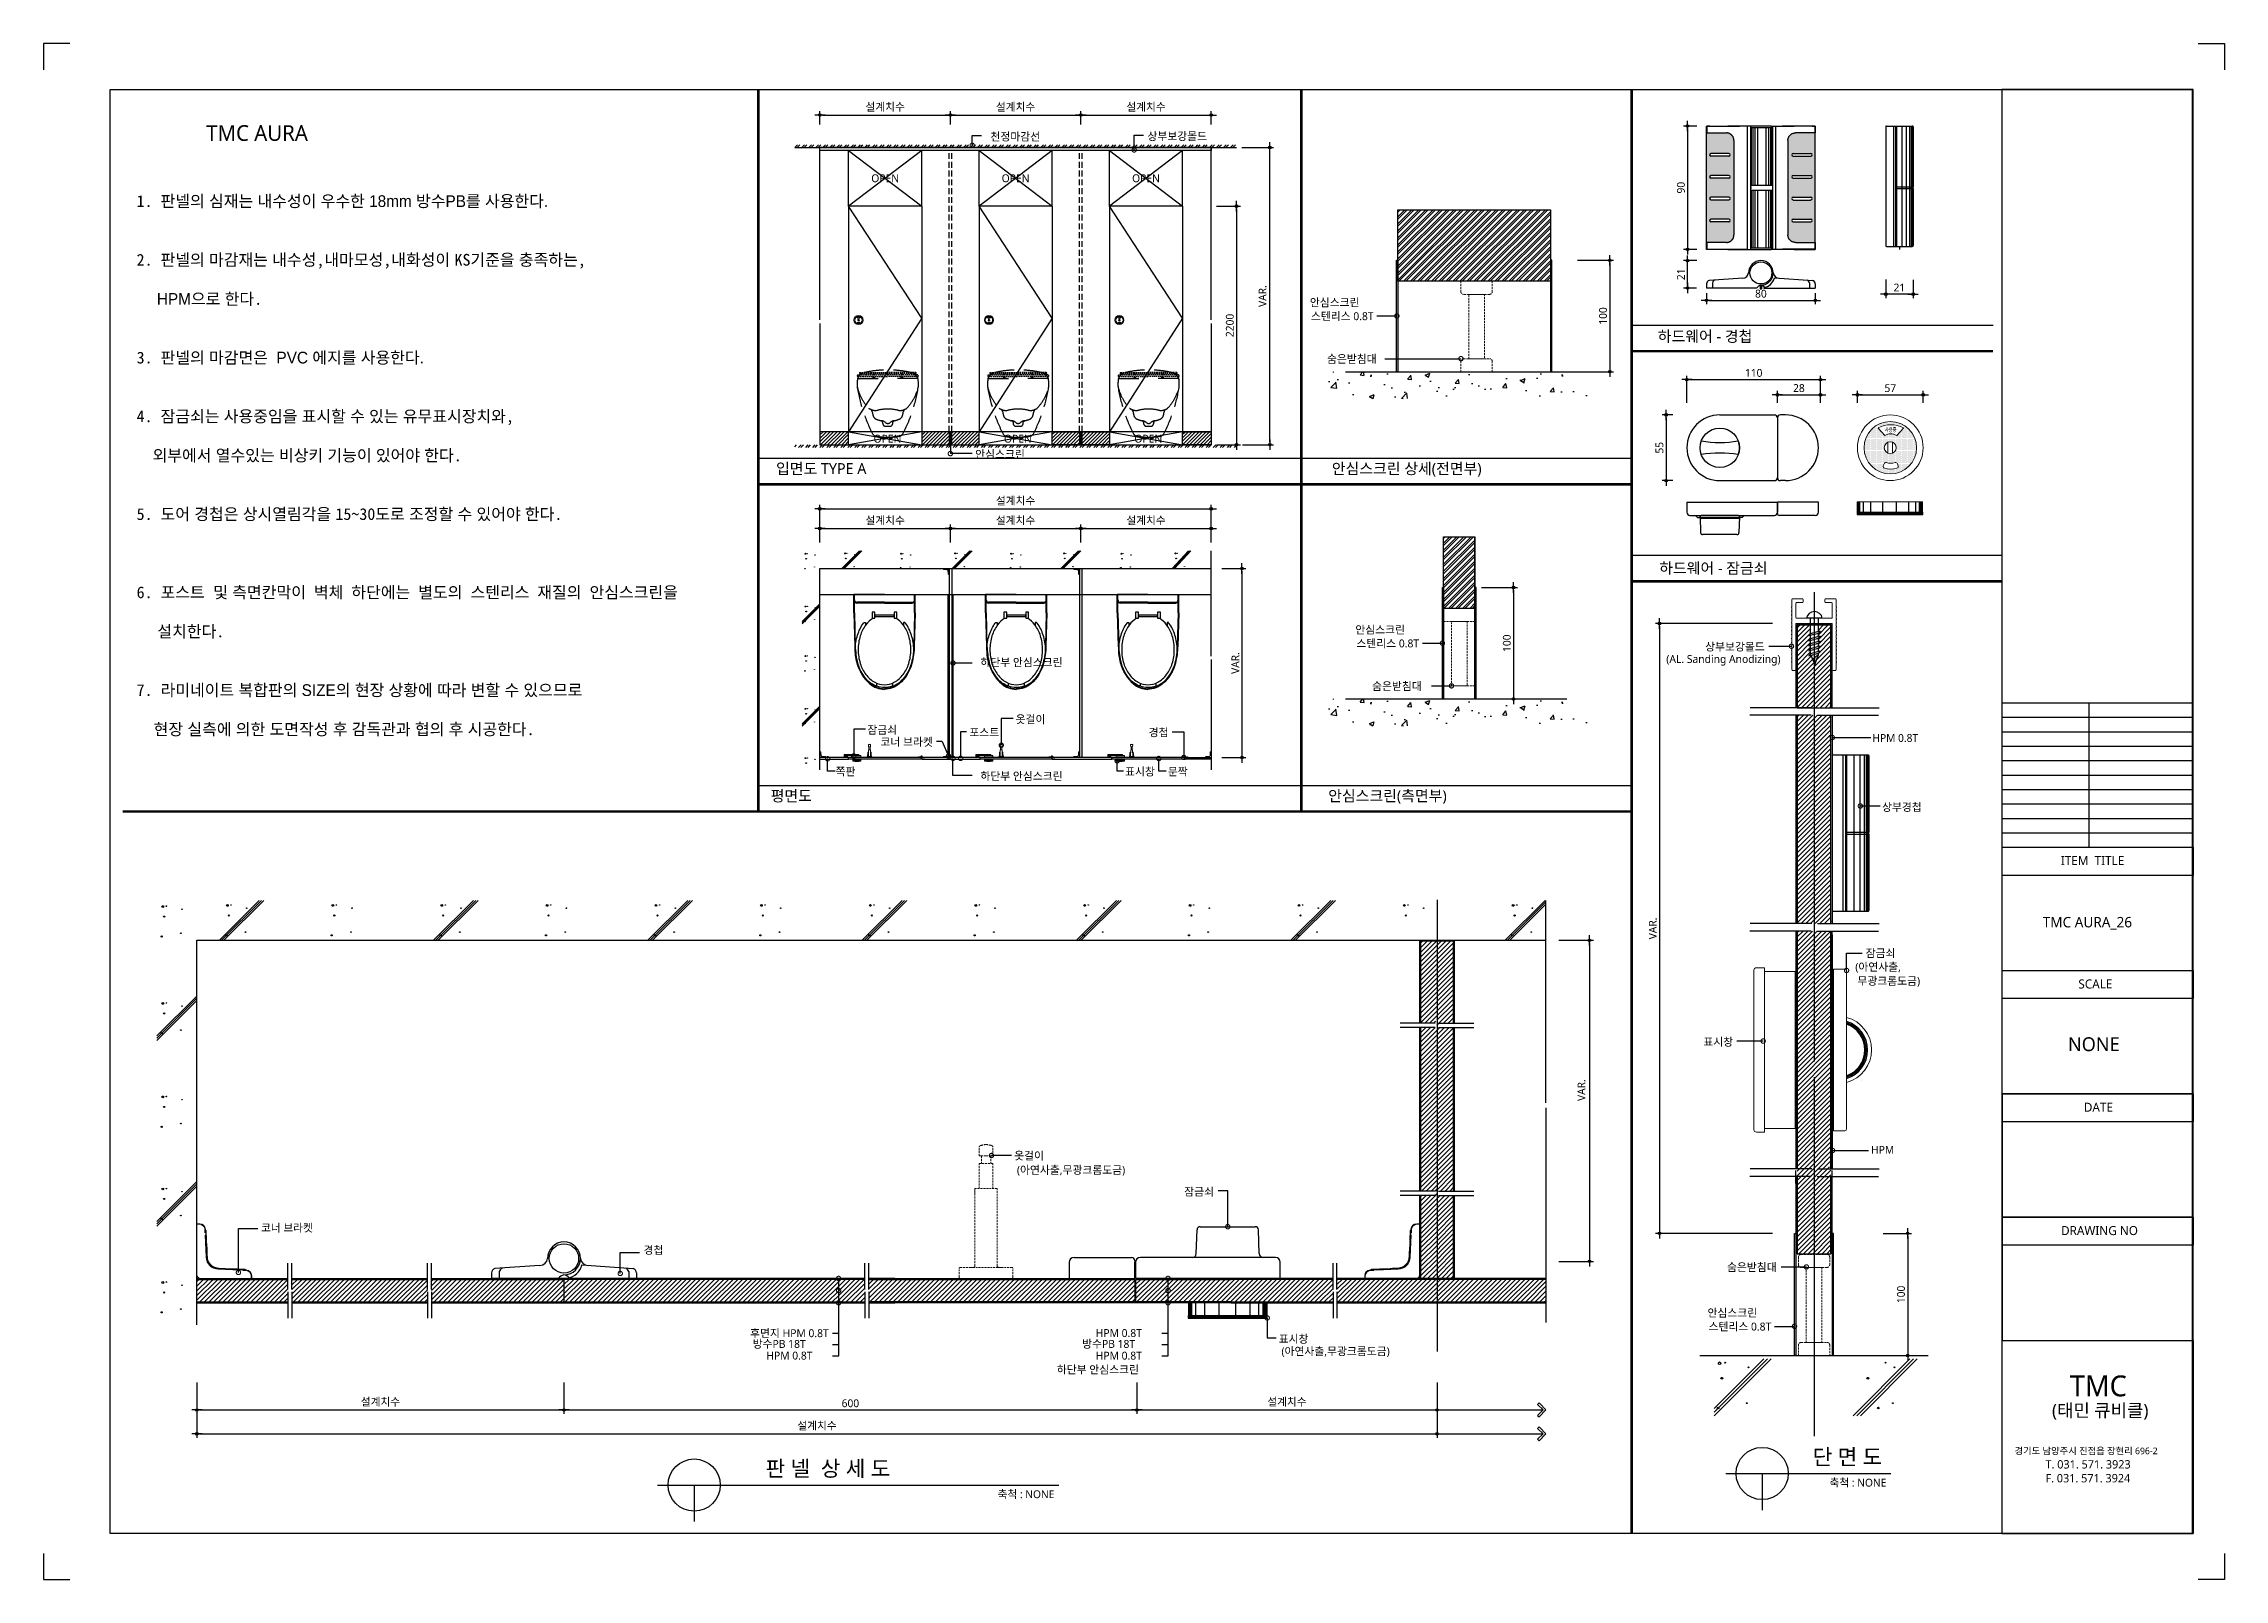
# Model space of a CAD drawing. Extents: x -256 to 8104, y -176 to 5714.
import ezdxf
from ezdxf.enums import TextEntityAlignment as Align

# ---------------------------------------------------------------- set-up
doc = ezdxf.new("R2010")
doc.units = 0
doc.header["$LTSCALE"] = 30
for name, pattern in [('CEN', [62, 60, -1, 0, -1]), ('HIDDEN', [0.375, 0.25, -0.125]), ('HIDDEN2', [4.7625, 3.175, -1.5875])]:
    doc.linetypes.add(name, pattern=pattern)
doc.layers.get('0').update_dxf_attribs({"linetype": 'CONTINUOUS'})
doc.layers.get('DEFPOINTS').update_dxf_attribs({"linetype": 'CONTINUOUS'})
for name, color, linetype in [('02---제품선', 4, 'CONTINUOUS'), ('0_toilet', 6, 'CONTINUOUS'), ('C', 2, 'CONTINUOUS'), ('curior-0Line', 252, 'CONTINUOUS'), ('DIM', 7, 'CONTINUOUS'), ('HAT', 8, 'CONTINUOUS'), ('HID', 9, 'HIDDEN'), ('jac text', 7, 'CONTINUOUS'), ('TIT', 3, 'CONTINUOUS'), ('경첩', 4, 'CONTINUOUS'), ('기타', 1, 'CONTINUOUS'), ('문자', 3, 'CONTINUOUS'), ('부자재', 4, 'CONTINUOUS'), ('상부보강몰드', 4, 'HIDDEN2'), ('옷걸이', 4, 'CONTINUOUS'), ('잠금쇠(회전형)', 4, 'CONTINUOUS'), ('중심선', 1, 'CEN'), ('치수', 1, 'CONTINUOUS'), ('판넬', 2, 'CONTINUOUS'), ('해치', 8, 'CONTINUOUS')]:
    doc.layers.add(name, color=color, linetype=linetype)
doc.styles.add('HDW', font='gulim.ttc')
doc.styles.add('돋움', font='malgun.ttf')
doc.dimstyles.new('10', dxfattribs={"dimscale": 10, "dimtxt": 3, "dimasz": 1, "dimexe": 1.5, "dimexo": 2, "dimgap": 1, "dimtad": 1, "dimdec": 0, "dimlunit": 6, "dimtxsty": '돋움', "dimblk": 'DIMDOT', "dimcen": -1, "dimdle": 1.5, "dimclrt": 3, "dimazin": 3, "dimtfac": 1, "dimtdec": 0, "dimtix": 1, "dimtmove": 2, "dimatfit": 3, "dimldrblk": 'DIMDOT', "dimarcsym": 0})
pattern_1 = [(45, (50000, -7000), (-8.980256, 8.980256), [])]

# ---------------------------------------------------------------- blocks, each defined once
blk = doc.blocks.new('DIMDOT')
at = {"linetype": 'Continuous'}
blk.add_line((-2, 0), (2, 0), dxfattribs=at)
for radius in [0.5, 0.25]:
    blk.add_circle((0, 0), radius, dxfattribs=at)
blk = doc.blocks.new('*D692')
at = {"layer": 'DEFPOINTS', "color": 0}
for p in [(61541.7, -1384.1), (61041.7, -1440.4), (61541.7, -1440.4)]:
    blk.add_point(p, dxfattribs=at)
at = {"layer": 'DIM', "color": 0, "lineweight": -2, "ltscale": 10}
for p, q in [((61041.7, -1420.4), (61041.7, -1369.1)), ((61051.7, -1384.1), (61531.7, -1384.1)), ((61541.7, -1420.4), (61541.7, -1369.1))]:
    blk.add_line(p, q, dxfattribs=at)
at = {"layer": 'DIM', "color": 0, "lineweight": -2, "xscale": 10, "yscale": 10, "zscale": 10, "rotation": 180}
blk.add_blockref('DIMDOT', (61041.7, -1384.1), dxfattribs=at)
at = {"layer": 'DIM', "color": 0, "lineweight": -2, "xscale": 10, "yscale": 10, "zscale": 10}
blk.add_blockref('DIMDOT', (61541.7, -1384.1), dxfattribs=at)
at = {"layer": 'DIM', "color": 3, "insert": (61291.7, -1354.4), "char_height": 30, "attachment_point": 5, "style": '돋움'}
blk.add_mtext('설계치수', dxfattribs=at)
blk = doc.blocks.new('*D693')
at = {"layer": 'DEFPOINTS', "color": 0}
for p in [(62041.7, -1384.1), (61541.7, -1440.4), (62041.7, -1440.4)]:
    blk.add_point(p, dxfattribs=at)
at = {"layer": 'DIM', "color": 0, "lineweight": -2, "ltscale": 10}
for p, q in [((61541.7, -1420.4), (61541.7, -1369.1)), ((61551.7, -1384.1), (62031.7, -1384.1)), ((62041.7, -1420.4), (62041.7, -1369.1))]:
    blk.add_line(p, q, dxfattribs=at)
at = {"layer": 'DIM', "color": 0, "lineweight": -2, "xscale": 10, "yscale": 10, "zscale": 10, "rotation": 180}
blk.add_blockref('DIMDOT', (61541.7, -1384.1), dxfattribs=at)
at = {"layer": 'DIM', "color": 0, "lineweight": -2, "xscale": 10, "yscale": 10, "zscale": 10}
blk.add_blockref('DIMDOT', (62041.7, -1384.1), dxfattribs=at)
at = {"layer": 'DIM', "color": 3, "insert": (61791.7, -1354.4), "char_height": 30, "attachment_point": 5, "style": '돋움'}
blk.add_mtext('설계치수', dxfattribs=at)
blk = doc.blocks.new('_DOTSMALL')
at = {"color": 0, "linetype": 'ByBlock', "const_width": 0.5}
blk.add_lwpolyline([(-0.0625, 0, 1), (0.0625, 0, 1)], format="xyb", close=True, dxfattribs=at)
blk = doc.blocks.new('A$C63EC304E')
at = {"layer": '치수', "color": 1, "xscale": 2.5, "yscale": 2.5, "zscale": 2.5, "rotation": 234.3098741996962}
blk.add_blockref('_DOTSMALL', (0.31, 0.31), dxfattribs=at)
blk = doc.blocks.new('A$C2BC9653E')
at = {"layer": '치수', "xscale": 0.3333333333333333, "yscale": 0.3333333333333333, "zscale": 0.3333333333333333}
blk.add_blockref('A$C63EC304E', (0, 0), dxfattribs=at)
blk = doc.blocks.new('A$C7FC71301')
at = {"layer": '치수', "rotation": 180}
blk.add_blockref('A$C2BC9653E', (0.21, 0.21), dxfattribs=at)
blk = doc.blocks.new('A$C4A20372B')
at = {"layer": '치수'}
blk.add_blockref('A$C7FC71301', (0, 0), dxfattribs=at)
blk = doc.blocks.new('A$C566469F5')
at = {"layer": '치수'}
blk.add_blockref('A$C4A20372B', (0, 0), dxfattribs=at)
blk = doc.blocks.new('A$C7E317CD4')
at = {"layer": '해치', "xscale": 2, "yscale": 2, "zscale": 2}
blk.add_blockref('A$C566469F5', (0, 0), dxfattribs=at)
blk = doc.blocks.new('A$C601D7F27')
at = {"layer": '치수'}
blk.add_blockref('A$C7E317CD4', (0, 0), dxfattribs=at)
blk = doc.blocks.new('A$C38802C08')
at = {"layer": '치수'}
blk.add_blockref('A$C601D7F27', (0, 0), dxfattribs=at)
blk = doc.blocks.new('*D694')
at = {"layer": 'DEFPOINTS', "color": 0}
for p in [(62541.7, -1384.1), (62041.7, -1440.4), (62541.7, -1440.4)]:
    blk.add_point(p, dxfattribs=at)
at = {"layer": 'DIM', "color": 0, "lineweight": -2, "ltscale": 10}
for p, q in [((62041.7, -1420.4), (62041.7, -1369.1)), ((62051.7, -1384.1), (62531.7, -1384.1)), ((62541.7, -1420.4), (62541.7, -1369.1))]:
    blk.add_line(p, q, dxfattribs=at)
at = {"layer": 'DIM', "color": 0, "lineweight": -2, "xscale": 10, "yscale": 10, "zscale": 10, "rotation": 180}
blk.add_blockref('DIMDOT', (62041.7, -1384.1), dxfattribs=at)
at = {"layer": 'DIM', "color": 0, "lineweight": -2, "xscale": 10, "yscale": 10, "zscale": 10}
blk.add_blockref('DIMDOT', (62541.7, -1384.1), dxfattribs=at)
at = {"layer": 'DIM', "color": 3, "insert": (62291.7, -1354.4), "char_height": 30, "attachment_point": 5, "style": '돋움'}
blk.add_mtext('설계치수', dxfattribs=at)
blk = doc.blocks.new('*D695')
at = {"layer": 'DEFPOINTS', "color": 0}
for p in [(62541.7, -1733.3), (62541.7, -2648.3), (62638.6, -2648.3)]:
    blk.add_point(p, dxfattribs=at)
at = {"layer": 'DIM', "color": 0, "lineweight": -2, "ltscale": 10}
for p, q in [((62561.7, -1733.3), (62653.6, -1733.3)), ((62638.6, -1743.3), (62638.6, -2638.3)), ((62561.7, -2648.3), (62653.6, -2648.3))]:
    blk.add_line(p, q, dxfattribs=at)
at = {"layer": 'DIM', "color": 0, "lineweight": -2, "xscale": 10, "yscale": 10, "zscale": 10}
for p, rotation in [((62638.6, -1733.3), 90), ((62638.6, -2648.3), 270)]:
    blk.add_blockref('DIMDOT', p, dxfattribs=dict(at, rotation=rotation))
at = {"layer": 'DIM', "color": 3, "insert": (62613.1, -2190.8), "char_height": 30, "attachment_point": 5, "rotation": 90, "style": '돋움'}
blk.add_mtext('2200', dxfattribs=at)
blk = doc.blocks.new('*D696')
at = {"layer": 'DEFPOINTS', "color": 0}
for p in [(62562.7, -3123.2), (62562.7, -3848.2), (62659.6, -3848.2)]:
    blk.add_point(p, dxfattribs=at)
at = {"layer": 'DIM', "color": 0, "lineweight": -2, "ltscale": 10}
for p, q in [((62582.7, -3123.2), (62674.6, -3123.2)), ((62659.6, -3133.2), (62659.6, -3838.2)), ((62582.7, -3848.2), (62674.6, -3848.2))]:
    blk.add_line(p, q, dxfattribs=at)
at = {"layer": 'DIM', "color": 0, "lineweight": -2, "xscale": 10, "yscale": 10, "zscale": 10}
for p, rotation in [((62659.6, -3123.2), 90), ((62659.6, -3848.2), 270)]:
    blk.add_blockref('DIMDOT', p, dxfattribs=dict(at, rotation=rotation))
at = {"layer": 'DIM', "color": 3, "insert": (62634.4, -3485.7), "char_height": 30, "attachment_point": 5, "rotation": 90, "style": '돋움'}
blk.add_mtext('VAR.', dxfattribs=at)
blk = doc.blocks.new('*D697')
at = {"layer": 'DEFPOINTS', "color": 0}
for p in [(62541.7, -2969.6), (62041.7, -3042.7), (62541.7, -3042.7)]:
    blk.add_point(p, dxfattribs=at)
at = {"layer": 'DIM', "color": 0, "lineweight": -2, "ltscale": 10}
for p, q in [((62041.7, -3022.7), (62041.7, -2954.6)), ((62051.7, -2969.6), (62531.7, -2969.6)), ((62541.7, -3022.7), (62541.7, -2954.6))]:
    blk.add_line(p, q, dxfattribs=at)
at = {"layer": 'DIM', "color": 0, "lineweight": -2, "xscale": 10, "yscale": 10, "zscale": 10, "rotation": 180}
blk.add_blockref('DIMDOT', (62041.7, -2969.6), dxfattribs=at)
at = {"layer": 'DIM', "color": 0, "lineweight": -2, "xscale": 10, "yscale": 10, "zscale": 10}
blk.add_blockref('DIMDOT', (62541.7, -2969.6), dxfattribs=at)
at = {"layer": 'DIM', "color": 3, "insert": (62291.7, -2940), "char_height": 30, "attachment_point": 5, "style": '돋움'}
blk.add_mtext('설계치수', dxfattribs=at)
blk = doc.blocks.new('*D698')
at = {"layer": 'DEFPOINTS', "color": 0}
for p in [(62541.7, -2894.3), (61041.7, -3042.7), (62541.7, -3042.7)]:
    blk.add_point(p, dxfattribs=at)
at = {"layer": 'DIM', "color": 0, "lineweight": -2, "ltscale": 10}
for p, q in [((61041.7, -3022.7), (61041.7, -2879.3)), ((61051.7, -2894.3), (62531.7, -2894.3)), ((62541.7, -3022.7), (62541.7, -2879.3))]:
    blk.add_line(p, q, dxfattribs=at)
at = {"layer": 'DIM', "color": 0, "lineweight": -2, "xscale": 10, "yscale": 10, "zscale": 10, "rotation": 180}
blk.add_blockref('DIMDOT', (61041.7, -2894.3), dxfattribs=at)
at = {"layer": 'DIM', "color": 0, "lineweight": -2, "xscale": 10, "yscale": 10, "zscale": 10}
blk.add_blockref('DIMDOT', (62541.7, -2894.3), dxfattribs=at)
at = {"layer": 'DIM', "color": 3, "insert": (61791.7, -2864.6), "char_height": 30, "attachment_point": 5, "style": '돋움'}
blk.add_mtext('설계치수', dxfattribs=at)
blk = doc.blocks.new('*D699')
at = {"layer": 'DEFPOINTS', "color": 0}
for p in [(62041.7, -2969.6), (61541.7, -3042.7), (62041.7, -3042.7)]:
    blk.add_point(p, dxfattribs=at)
at = {"layer": 'DIM', "color": 0, "lineweight": -2, "ltscale": 10}
for p, q in [((61541.7, -3022.7), (61541.7, -2954.6)), ((61551.7, -2969.6), (62031.7, -2969.6)), ((62041.7, -3022.7), (62041.7, -2954.6))]:
    blk.add_line(p, q, dxfattribs=at)
at = {"layer": 'DIM', "color": 0, "lineweight": -2, "xscale": 10, "yscale": 10, "zscale": 10, "rotation": 180}
blk.add_blockref('DIMDOT', (61541.7, -2969.6), dxfattribs=at)
at = {"layer": 'DIM', "color": 0, "lineweight": -2, "xscale": 10, "yscale": 10, "zscale": 10}
blk.add_blockref('DIMDOT', (62041.7, -2969.6), dxfattribs=at)
at = {"layer": 'DIM', "color": 3, "insert": (61791.7, -2940), "char_height": 30, "attachment_point": 5, "style": '돋움'}
blk.add_mtext('설계치수', dxfattribs=at)
blk = doc.blocks.new('*D700')
at = {"layer": 'DEFPOINTS', "color": 0}
for p in [(61541.7, -2969.6), (61041.7, -3042.7), (61541.7, -3042.7)]:
    blk.add_point(p, dxfattribs=at)
at = {"layer": 'DIM', "color": 0, "lineweight": -2, "ltscale": 10}
for p, q in [((61041.7, -3022.7), (61041.7, -2954.6)), ((61051.7, -2969.6), (61531.7, -2969.6)), ((61541.7, -3022.7), (61541.7, -2954.6))]:
    blk.add_line(p, q, dxfattribs=at)
at = {"layer": 'DIM', "color": 0, "lineweight": -2, "xscale": 10, "yscale": 10, "zscale": 10, "rotation": 180}
blk.add_blockref('DIMDOT', (61041.7, -2969.6), dxfattribs=at)
at = {"layer": 'DIM', "color": 0, "lineweight": -2, "xscale": 10, "yscale": 10, "zscale": 10}
blk.add_blockref('DIMDOT', (61541.7, -2969.6), dxfattribs=at)
at = {"layer": 'DIM', "color": 3, "insert": (61291.7, -2940), "char_height": 30, "attachment_point": 5, "style": '돋움'}
blk.add_mtext('설계치수', dxfattribs=at)
blk = doc.blocks.new('*D701')
at = {"layer": 'DEFPOINTS', "color": 0}
for p in [(58653.4, -6224.5), (60060.5, -6224.5), (60060.5, -6350.2)]:
    blk.add_point(p, dxfattribs=at)
at = {"layer": 'DIM', "color": 0, "lineweight": -2, "ltscale": 10}
for p, q in [((58653.4, -6244.5), (58653.4, -6365.2)), ((60060.5, -6244.5), (60060.5, -6365.2)), ((58663.4, -6350.2), (60050.5, -6350.2))]:
    blk.add_line(p, q, dxfattribs=at)
at = {"layer": 'DIM', "color": 0, "lineweight": -2, "xscale": 10, "yscale": 10, "zscale": 10, "rotation": 180}
blk.add_blockref('DIMDOT', (58653.4, -6350.2), dxfattribs=at)
at = {"layer": 'DIM', "color": 0, "lineweight": -2, "xscale": 10, "yscale": 10, "zscale": 10}
blk.add_blockref('DIMDOT', (60060.5, -6350.2), dxfattribs=at)
at = {"layer": 'DIM', "color": 3, "insert": (59357, -6320.5), "char_height": 30, "attachment_point": 5, "style": '돋움'}
blk.add_mtext('설계치수', dxfattribs=at)
blk = doc.blocks.new('*D702')
at = {"layer": 'DEFPOINTS', "color": 0}
for p in [(58653.4, -6224.5), (63407.3, -6224.5), (63407.3, -6441.7)]:
    blk.add_point(p, dxfattribs=at)
at = {"layer": 'DIM', "color": 0, "lineweight": -2, "ltscale": 10}
for p, q in [((58653.4, -6244.5), (58653.4, -6456.7)), ((63407.3, -6244.5), (63407.3, -6456.7)), ((58663.4, -6441.7), (63397.3, -6441.7))]:
    blk.add_line(p, q, dxfattribs=at)
at = {"layer": 'DIM', "color": 0, "lineweight": -2, "xscale": 10, "yscale": 10, "zscale": 10, "rotation": 180}
blk.add_blockref('DIMDOT', (58653.4, -6441.7), dxfattribs=at)
at = {"layer": 'DIM', "color": 0, "lineweight": -2, "xscale": 10, "yscale": 10, "zscale": 10}
blk.add_blockref('DIMDOT', (63407.3, -6441.7), dxfattribs=at)
at = {"layer": 'DIM', "color": 3, "insert": (61030.4, -6412), "char_height": 30, "attachment_point": 5, "style": '돋움'}
blk.add_mtext('설계치수', dxfattribs=at)
blk = doc.blocks.new('*D703')
at = {"layer": 'DEFPOINTS', "color": 0}
for p in [(62256.5, -6224.5), (63407.3, -6224.5), (63407.3, -6350.2)]:
    blk.add_point(p, dxfattribs=at)
at = {"layer": 'DIM', "color": 0, "lineweight": -2, "ltscale": 10}
for p, q in [((62256.5, -6244.5), (62256.5, -6365.2)), ((63407.3, -6244.5), (63407.3, -6365.2)), ((62266.5, -6350.2), (63397.3, -6350.2))]:
    blk.add_line(p, q, dxfattribs=at)
at = {"layer": 'DIM', "color": 0, "lineweight": -2, "xscale": 10, "yscale": 10, "zscale": 10, "rotation": 180}
blk.add_blockref('DIMDOT', (62256.5, -6350.2), dxfattribs=at)
at = {"layer": 'DIM', "color": 0, "lineweight": -2, "xscale": 10, "yscale": 10, "zscale": 10}
blk.add_blockref('DIMDOT', (63407.3, -6350.2), dxfattribs=at)
at = {"layer": 'DIM', "color": 3, "insert": (62831.9, -6320.5), "char_height": 30, "attachment_point": 5, "style": '돋움'}
blk.add_mtext('설계치수', dxfattribs=at)
blk = doc.blocks.new('*D704')
at = {"layer": 'DEFPOINTS', "color": 0}
for p in [(60060.5, -6224.5), (62256.5, -6224.5), (62256.5, -6350.2)]:
    blk.add_point(p, dxfattribs=at)
at = {"layer": 'DIM', "color": 0, "lineweight": -2, "ltscale": 10}
for p, q in [((60060.5, -6244.5), (60060.5, -6365.2)), ((62256.5, -6244.5), (62256.5, -6365.2)), ((60070.5, -6350.2), (62246.5, -6350.2))]:
    blk.add_line(p, q, dxfattribs=at)
at = {"layer": 'DIM', "color": 0, "lineweight": -2, "xscale": 10, "yscale": 10, "zscale": 10, "rotation": 180}
blk.add_blockref('DIMDOT', (60060.5, -6350.2), dxfattribs=at)
at = {"layer": 'DIM', "color": 0, "lineweight": -2, "xscale": 10, "yscale": 10, "zscale": 10}
blk.add_blockref('DIMDOT', (62256.5, -6350.2), dxfattribs=at)
at = {"layer": 'DIM', "color": 3, "insert": (61158.5, -6324.7), "char_height": 30, "attachment_point": 5, "style": '돋움'}
blk.add_mtext('600', dxfattribs=at)
blk = doc.blocks.new('A$C06B31977')
for p, q in [((1.26, 11.06), (1.26, 21.17)), ((1.26, 10.11), (1.26, 0))]:
    blk.add_line(p, q)
blk = doc.blocks.new('*D705')
at = {"layer": 'DEFPOINTS', "color": 0}
for p in [(63854.1, -4548.8), (63854.1, -5780.2), (63992, -5780.2)]:
    blk.add_point(p, dxfattribs=at)
at = {"layer": 'DIM', "color": 0, "lineweight": -2, "ltscale": 10}
for p, q in [((63874.1, -4548.8), (64007, -4548.8)), ((63992, -4558.8), (63992, -5770.2)), ((63874.1, -5780.2), (64007, -5780.2))]:
    blk.add_line(p, q, dxfattribs=at)
at = {"layer": 'DIM', "color": 0, "lineweight": -2, "xscale": 10, "yscale": 10, "zscale": 10}
for p, rotation in [((63992, -4548.8), 90), ((63992, -5780.2), 270)]:
    blk.add_blockref('DIMDOT', p, dxfattribs=dict(at, rotation=rotation))
at = {"layer": 'DIM', "color": 3, "insert": (63961.2, -5123.6), "char_height": 30, "attachment_point": 5, "rotation": 90, "style": '돋움'}
blk.add_mtext('VAR.', dxfattribs=at)
blk = doc.blocks.new('A$C13EB2441')
for p, q in [((0.84, 7.37), (0.84, 14.11)), ((0.84, 6.74), (0.84, 0))]:
    blk.add_line(p, q)
blk = doc.blocks.new('*D706')
at = {"layer": 'DEFPOINTS', "color": 0}
for p in [(64877.2, -2398.7), (64365.2, -2507.3), (64877.2, -2507.3)]:
    blk.add_point(p, dxfattribs=at)
at = {"layer": 'DIM', "color": 0, "lineweight": -2, "ltscale": 10}
for p, q in [((64365.2, -2487.3), (64365.2, -2383.7)), ((64375.2, -2398.7), (64867.2, -2398.7)), ((64877.2, -2487.3), (64877.2, -2383.7))]:
    blk.add_line(p, q, dxfattribs=at)
at = {"layer": 'DIM', "color": 0, "lineweight": -2, "xscale": 10, "yscale": 10, "zscale": 10, "rotation": 180}
blk.add_blockref('DIMDOT', (64365.2, -2398.7), dxfattribs=at)
at = {"layer": 'DIM', "color": 0, "lineweight": -2, "xscale": 10, "yscale": 10, "zscale": 10}
blk.add_blockref('DIMDOT', (64877.2, -2398.7), dxfattribs=at)
at = {"layer": 'DIM', "color": 3, "insert": (64621.2, -2373.1), "char_height": 30, "attachment_point": 5, "style": '돋움'}
blk.add_mtext('110', dxfattribs=at)
blk = doc.blocks.new('*D707')
at = {"layer": 'DEFPOINTS', "color": 0}
for p in [(64712.2, -2507.3), (64877.2, -2456.7), (64877.2, -2507.3)]:
    blk.add_point(p, dxfattribs=at)
at = {"layer": 'DIM', "color": 0, "lineweight": -2, "ltscale": 10}
for p, q in [((64712.2, -2487.3), (64712.2, -2441.7)), ((64722.2, -2456.7), (64867.2, -2456.7)), ((64877.2, -2487.3), (64877.2, -2441.7))]:
    blk.add_line(p, q, dxfattribs=at)
at = {"layer": 'DIM', "color": 0, "lineweight": -2, "xscale": 10, "yscale": 10, "zscale": 10, "rotation": 180}
blk.add_blockref('DIMDOT', (64712.2, -2456.7), dxfattribs=at)
at = {"layer": 'DIM', "color": 0, "lineweight": -2, "xscale": 10, "yscale": 10, "zscale": 10}
blk.add_blockref('DIMDOT', (64877.2, -2456.7), dxfattribs=at)
at = {"layer": 'DIM', "color": 3, "insert": (64794.7, -2431.2), "char_height": 30, "attachment_point": 5, "style": '돋움'}
blk.add_mtext('28', dxfattribs=at)
blk = doc.blocks.new('*D708')
at = {"layer": 'DEFPOINTS', "color": 0}
for p in [(65018.9, -2507.3), (65270.9, -2456.7), (65270.9, -2507.3)]:
    blk.add_point(p, dxfattribs=at)
at = {"layer": 'DIM', "color": 0, "lineweight": -2, "ltscale": 10}
for p, q in [((65018.9, -2487.3), (65018.9, -2441.7)), ((65028.9, -2456.7), (65260.9, -2456.7)), ((65270.9, -2487.3), (65270.9, -2441.7))]:
    blk.add_line(p, q, dxfattribs=at)
at = {"layer": 'DIM', "color": 0, "lineweight": -2, "xscale": 10, "yscale": 10, "zscale": 10, "rotation": 180}
blk.add_blockref('DIMDOT', (65018.9, -2456.7), dxfattribs=at)
at = {"layer": 'DIM', "color": 0, "lineweight": -2, "xscale": 10, "yscale": 10, "zscale": 10}
blk.add_blockref('DIMDOT', (65270.9, -2456.7), dxfattribs=at)
at = {"layer": 'DIM', "color": 3, "insert": (65144.9, -2431.4), "char_height": 30, "attachment_point": 5, "style": '돋움'}
blk.add_mtext('57', dxfattribs=at)
blk = doc.blocks.new('*D709')
at = {"layer": 'DEFPOINTS', "color": 0}
for p in [(64422.8, -1426), (64367.8, -1899.1), (64422.8, -1899.1)]:
    blk.add_point(p, dxfattribs=at)
at = {"layer": 'DIM', "color": 0, "lineweight": -2, "ltscale": 10}
for p, q in [((64402.8, -1426), (64352.8, -1426)), ((64367.8, -1436), (64367.8, -1889.1)), ((64402.8, -1899.1), (64352.8, -1899.1))]:
    blk.add_line(p, q, dxfattribs=at)
at = {"layer": 'DIM', "color": 0, "lineweight": -2, "xscale": 10, "yscale": 10, "zscale": 10}
for p, rotation in [((64367.8, -1426), 90), ((64367.8, -1899.1), 270)]:
    blk.add_blockref('DIMDOT', p, dxfattribs=dict(at, rotation=rotation))
at = {"layer": 'DIM', "color": 3, "insert": (64342.3, -1662.5), "char_height": 30, "attachment_point": 5, "rotation": 90, "style": '돋움'}
blk.add_mtext('90', dxfattribs=at)
blk = doc.blocks.new('*D710')
at = {"layer": 'DEFPOINTS', "color": 0}
for p in [(64440.4, -2047.3), (64857.5, -2047.3), (64857.5, -2094.7)]:
    blk.add_point(p, dxfattribs=at)
at = {"layer": 'DIM', "color": 0, "lineweight": -2, "ltscale": 10}
for p, q in [((64440.4, -2067.3), (64440.4, -2109.7)), ((64857.5, -2067.3), (64857.5, -2109.7)), ((64450.4, -2094.7), (64847.5, -2094.7))]:
    blk.add_line(p, q, dxfattribs=at)
at = {"layer": 'DIM', "color": 0, "lineweight": -2, "xscale": 10, "yscale": 10, "zscale": 10, "rotation": 180}
blk.add_blockref('DIMDOT', (64440.4, -2094.7), dxfattribs=at)
at = {"layer": 'DIM', "color": 0, "lineweight": -2, "xscale": 10, "yscale": 10, "zscale": 10}
blk.add_blockref('DIMDOT', (64857.5, -2094.7), dxfattribs=at)
at = {"layer": 'DIM', "color": 3, "insert": (64648.9, -2069.2), "char_height": 30, "attachment_point": 5, "style": '돋움'}
blk.add_mtext('80', dxfattribs=at)
blk = doc.blocks.new('*D711')
at = {"layer": 'DEFPOINTS', "color": 0}
for p in [(64367.8, -1942.3), (64422.8, -1942.3), (64422.1, -2047.3)]:
    blk.add_point(p, dxfattribs=at)
at = {"layer": 'DIM', "color": 0, "lineweight": -2, "ltscale": 10}
for p, q in [((64402.8, -1942.3), (64352.8, -1942.3)), ((64367.8, -2037.3), (64367.8, -1952.3)), ((64402.1, -2047.3), (64352.8, -2047.3))]:
    blk.add_line(p, q, dxfattribs=at)
at = {"layer": 'DIM', "color": 0, "lineweight": -2, "xscale": 10, "yscale": 10, "zscale": 10}
for p, rotation in [((64367.8, -1942.3), 90), ((64367.8, -2047.3), 270)]:
    blk.add_blockref('DIMDOT', p, dxfattribs=dict(at, rotation=rotation))
at = {"layer": 'DIM', "color": 3, "insert": (64342.5, -1994.8), "char_height": 30, "attachment_point": 5, "rotation": 90, "style": '돋움'}
blk.add_mtext('21', dxfattribs=at)
blk = doc.blocks.new('*D712')
at = {"layer": 'DEFPOINTS', "color": 0}
for p in [(65127.3, -1995.1), (65232.3, -1995.9), (65127.3, -2070.8)]:
    blk.add_point(p, dxfattribs=at)
at = {"layer": 'DIM', "color": 0, "lineweight": -2, "ltscale": 10}
for p, q in [((65127.3, -2015.1), (65127.3, -2085.8)), ((65222.3, -2070.8), (65137.3, -2070.8)), ((65232.3, -2015.9), (65232.3, -2085.8))]:
    blk.add_line(p, q, dxfattribs=at)
at = {"layer": 'DIM', "color": 0, "lineweight": -2, "xscale": 10, "yscale": 10, "zscale": 10, "rotation": 180}
blk.add_blockref('DIMDOT', (65127.3, -2070.8), dxfattribs=at)
at = {"layer": 'DIM', "color": 0, "lineweight": -2, "xscale": 10, "yscale": 10, "zscale": 10}
blk.add_blockref('DIMDOT', (65232.3, -2070.8), dxfattribs=at)
at = {"layer": 'DIM', "color": 3, "insert": (65179.8, -2045.5), "char_height": 30, "attachment_point": 5, "style": '돋움'}
blk.add_mtext('21', dxfattribs=at)
blk = doc.blocks.new('A$C10E41893')
at = {"layer": '부자재'}
for p, q in [((6, 0), (6, 196)), ((123, 196), (6, 196)), ((123, 192), (6, 192)), ((55, 0), (55, 177)), ((61, 0), (61, 177)), ((6, 0), (6, -196)), ((55, 0), (55, -177)), ((61, 0), (61, -177)), ((123, -192), (6, -192)), ((123, -196), (6, -196))]:
    blk.add_line(p, q, dxfattribs=at)
for points in [[(123, 196, -0.012538), (123, 196), (335, 190, -0.055395), (445, 175, -0.154276), (577, 93, -0.179504), (612, 0, -0.179504)], [(123, 192, -0.012538), (123, 192), (335, 187, -0.055395), (444, 172, -0.154276), (574, 91, -0.179504), (608, 0, -0.179504)], [(157, -72, 0.089162), (200, -119, 0.085733), (270, -155, 0.075373), (359, -168, 0.075373), (447, -155, 0.085733), (517, -119, 0.106084), (567, -62, 0.126931), (583, 0, 0.126931), (567, 62, 0.106084), (517, 119, 0.085733), (447, 155, 0.075373), (359, 168, 0.075373), (270, 155, 0.085733), (200, 119, 0.089162), (157, 72)], [(572, 51), (589, 51), (589, 60, 0.021185), (583, 71, 0.106084), (528, 134, 0.085733), (453, 172, 0.075373), (359, 187, 0.075373), (265, 172, 0.085733), (189, 134, 0.007337), (184, 130), (184, 122), (205, 122)], [(123, -196, 0.012538), (123, -196), (335, -190, 0.055395), (445, -175, 0.154276), (577, -93, 0.179504), (612, 0, 0.179504)], [(123, -192, 0.012538), (123, -192), (335, -187, 0.055395), (444, -172, 0.154276), (574, -91, 0.179504), (608, 0, 0.179504)], [(589, -51, 0.090214), (598, 0, 0.090214), (589, 51, 0.106084)], [(572, -51), (589, -51), (589, -60, -0.021185), (583, -71, -0.106084), (528, -134, -0.085733), (453, -172, -0.075373), (359, -187, -0.075373), (265, -172, -0.085733), (189, -134, -0.007337), (184, -130), (184, -122), (205, -122)]]:
    blk.add_lwpolyline(points, format="xyb", dxfattribs=at)
blk.add_lwpolyline([(138, -61), (119, -61), (119, -79), (157, -79), (157, -61), (138, -61), (147, -61), (147, 61), (138, 61), (157, 61), (157, 79), (119, 79), (119, 61), (138, 61), (138, -61), (119, -61)], dxfattribs=at)
for centre, start, end in [((40, 177), 0, 90), ((46, 177), 0, 90), ((40, -177), 270, 0), ((46, -177), 270, 0)]:
    blk.add_arc(centre, 15, start, end, dxfattribs=at)
blk = doc.blocks.new('A$C460A2A32')
at = {"color": 0}
for p, q in [((3, 20), (0, 16)), ((3, 20), (9, 20)), ((4, 10), (162, 10)), ((9, 20), (162, 20)), ((13, 32), (11, 30)), ((13, 32), (162, 32)), ((13, 27), (162, 27)), ((312, 32), (162, 32)), ((312, 27), (162, 27)), ((316, 20), (162, 20)), ((321, 10), (162, 10)), ((312, 32), (313, 30)), ((322, 20), (316, 20)), ((322, 20), (324, 16))]:
    blk.add_line(p, q, dxfattribs=at)
for centre, radius, start, end in [((4, 14), 4, 150.0107, 270), ((13, 29), 2, 135, 270), ((109, 28), 26, 182.6717, 198.4118), ((109, 10), 26, 180, 202.6199), ((107, 28), 23, 183.0205, 200.9186), ((107, 10), 23, 180, 205.7715), ((69, 10), 23, 334.2285, 0), ((69, 28), 23, 339.0814, 356.9795), ((67, 10), 26, 337.3801, 0), ((67, 28), 26, 341.5882, 357.3283), ((257, 10), 26, 180, 202.6199), ((257, 28), 26, 182.6717, 198.4118), ((256, 28), 23, 183.0205, 200.9186), ((256, 10), 23, 180, 205.7715), ((217, 10), 23, 334.2285, 0), ((217, 28), 23, 339.0814, 356.9795), ((216, 28), 26, 341.5882, 357.3283), ((216, 10), 26, 337.3801, 0), ((312, 29), 2, 270, 45), ((321, 14), 4, 270, 29.9893)]:
    blk.add_arc(centre, radius, start, end, dxfattribs=at)
blk = doc.blocks.new('*D713')
at = {"layer": 'DEFPOINTS', "color": 0}
for p in [(64330.9, -2533.9), (64285.2, -2785.9), (64330.9, -2785.9)]:
    blk.add_point(p, dxfattribs=at)
at = {"layer": 'DIM', "color": 0, "lineweight": -2, "ltscale": 10}
for p, q in [((64310.9, -2533.9), (64270.2, -2533.9)), ((64285.2, -2543.9), (64285.2, -2775.9)), ((64310.9, -2785.9), (64270.2, -2785.9))]:
    blk.add_line(p, q, dxfattribs=at)
at = {"layer": 'DIM', "color": 0, "lineweight": -2, "xscale": 10, "yscale": 10, "zscale": 10}
for p, rotation in [((64285.2, -2533.9), 90), ((64285.2, -2785.9), 270)]:
    blk.add_blockref('DIMDOT', p, dxfattribs=dict(at, rotation=rotation))
at = {"layer": 'DIM', "color": 3, "insert": (64259.9, -2659.9), "char_height": 30, "attachment_point": 5, "rotation": 90, "style": '돋움'}
blk.add_mtext('55', dxfattribs=at)
blk = doc.blocks.new('*D714')
at = {"layer": 'DEFPOINTS', "color": 0}
for p in [(64712.9, -3333.9), (64260.1, -5672.9), (64712.9, -5672.9)]:
    blk.add_point(p, dxfattribs=at)
at = {"layer": 'DIM', "color": 0, "lineweight": -2, "ltscale": 10}
for p, q in [((64692.9, -3333.9), (64245.1, -3333.9)), ((64260.1, -3343.9), (64260.1, -5662.9)), ((64692.9, -5672.9), (64245.1, -5672.9))]:
    blk.add_line(p, q, dxfattribs=at)
at = {"layer": 'DIM', "color": 0, "lineweight": -2, "xscale": 10, "yscale": 10, "zscale": 10}
for p, rotation in [((64260.1, -3333.9), 90), ((64260.1, -5672.9), 270)]:
    blk.add_blockref('DIMDOT', p, dxfattribs=dict(at, rotation=rotation))
at = {"layer": 'DIM', "color": 3, "insert": (64234.8, -4503.4), "char_height": 30, "attachment_point": 5, "rotation": 90, "style": '돋움'}
blk.add_mtext('VAR.', dxfattribs=at)
blk = doc.blocks.new('*D715')
at = {"layer": 'DEFPOINTS', "color": 0}
for p in [(65097.3, -5672.8), (65097.3, -6141.1), (65211.6, -6141.1)]:
    blk.add_point(p, dxfattribs=at)
at = {"layer": 'DIM', "color": 0, "lineweight": -2, "ltscale": 10}
for p, q in [((65117.3, -5672.8), (65226.6, -5672.8)), ((65211.6, -5682.8), (65211.6, -6131.1)), ((65117.3, -6141.1), (65226.6, -6141.1))]:
    blk.add_line(p, q, dxfattribs=at)
at = {"layer": 'DIM', "color": 0, "lineweight": -2, "xscale": 10, "yscale": 10, "zscale": 10}
for p, rotation in [((65211.6, -5672.8), 90), ((65211.6, -6141.1), 270)]:
    blk.add_blockref('DIMDOT', p, dxfattribs=dict(at, rotation=rotation))
at = {"layer": 'DIM', "color": 3, "insert": (65186, -5907), "char_height": 30, "attachment_point": 5, "rotation": 90, "style": '돋움'}
blk.add_mtext('100', dxfattribs=at)
blk = doc.blocks.new('*D716')
at = {"layer": 'DEFPOINTS', "color": 0}
for p in [(63557.7, -3195.8), (63557.7, -3623.3), (63700.6, -3623.3)]:
    blk.add_point(p, dxfattribs=at)
at = {"layer": 'DIM', "color": 0, "lineweight": -2, "ltscale": 10}
for p, q in [((63577.7, -3195.8), (63715.6, -3195.8)), ((63700.6, -3205.8), (63700.6, -3613.3)), ((63577.7, -3623.3), (63715.6, -3623.3))]:
    blk.add_line(p, q, dxfattribs=at)
at = {"layer": 'DIM', "color": 0, "lineweight": -2, "xscale": 10, "yscale": 10, "zscale": 10}
for p, rotation in [((63700.6, -3195.8), 90), ((63700.6, -3623.3), 270)]:
    blk.add_blockref('DIMDOT', p, dxfattribs=dict(at, rotation=rotation))
at = {"layer": 'DIM', "color": 3, "insert": (63675, -3409.5), "char_height": 30, "attachment_point": 5, "rotation": 90, "style": '돋움'}
blk.add_mtext('100', dxfattribs=at)
blk = doc.blocks.new('*D717')
at = {"layer": 'DEFPOINTS', "color": 0}
for p in [(63926.4, -1940.9), (63926.4, -2368.3), (64069.3, -2368.3)]:
    blk.add_point(p, dxfattribs=at)
at = {"layer": 'DIM', "color": 0, "lineweight": -2, "ltscale": 10}
for p, q in [((63946.4, -1940.9), (64084.3, -1940.9)), ((64069.3, -1950.9), (64069.3, -2358.3)), ((63946.4, -2368.3), (64084.3, -2368.3))]:
    blk.add_line(p, q, dxfattribs=at)
at = {"layer": 'DIM', "color": 0, "lineweight": -2, "xscale": 10, "yscale": 10, "zscale": 10}
for p, rotation in [((64069.3, -1940.9), 90), ((64069.3, -2368.3), 270)]:
    blk.add_blockref('DIMDOT', p, dxfattribs=dict(at, rotation=rotation))
at = {"layer": 'DIM', "color": 3, "insert": (64043.7, -2154.6), "char_height": 30, "attachment_point": 5, "rotation": 90, "style": '돋움'}
blk.add_mtext('100', dxfattribs=at)
blk = doc.blocks.new('*D718')
at = {"layer": 'DEFPOINTS', "color": 0}
for p in [(62638.6, -1508.5), (62766, -1508.5), (62641.1, -2648.3)]:
    blk.add_point(p, dxfattribs=at)
at = {"layer": 'DIM', "color": 0, "lineweight": -2, "ltscale": 10}
for p, q in [((62658.6, -1508.5), (62781, -1508.5)), ((62766, -2638.3), (62766, -1518.5)), ((62661.1, -2648.3), (62781, -2648.3))]:
    blk.add_line(p, q, dxfattribs=at)
at = {"layer": 'DIM', "color": 0, "lineweight": -2, "xscale": 10, "yscale": 10, "zscale": 10}
for p, rotation in [((62766, -1508.5), 90), ((62766, -2648.3), 270)]:
    blk.add_blockref('DIMDOT', p, dxfattribs=dict(at, rotation=rotation))
at = {"layer": 'DIM', "color": 3, "insert": (62738.7, -2078.4), "char_height": 30, "attachment_point": 5, "rotation": 90, "style": '돋움'}
blk.add_mtext('VAR.', dxfattribs=at)
blk = doc.blocks.new('AURA_26', base_point=(58321.5, -6824.2))
h = blk.add_hatch()
h.set_pattern_fill('ANSI31', color=3, scale=3, angle=180)
h.set_pattern_definition([(225, (58360, -7000), (6.735192, -6.735192), [])])
h.paths.add_polyline_path([(61151.7, -2598.3), (61041.7, -2598.3), (61041.7, -2648.3), (61151.7, -2648.3)])
h.paths.add_polyline_path([(61536.7, -2598.3), (61431.7, -2598.3), (61431.7, -2648.3), (61536.7, -2648.3)])
h.paths.add_polyline_path([(61651.7, -2598.3), (61546.7, -2598.3), (61546.7, -2648.3), (61651.7, -2648.3)])
h.paths.add_polyline_path([(62036.7, -2598.3), (61931.7, -2598.3), (61931.7, -2648.3), (62036.7, -2648.3)])
h.paths.add_polyline_path([(62151.7, -2598.3), (62046.7, -2598.3), (62046.7, -2648.3), (62151.7, -2648.3)])
h.paths.add_polyline_path([(62541.7, -2598.3), (62431.7, -2598.3), (62431.7, -2648.3), (62541.7, -2648.3)])
h = blk.add_hatch()
h.set_pattern_fill('ANSI31', color=2, style=0)
h.set_pattern_definition([(45, (58360, -7000), (-2.245064, 2.245064), [])])
h.paths.add_polyline_path([(61546.7, -2598.3), (61536.7, -2598.3), (61536.7, -2648.3), (61546.7, -2648.3)])
h = blk.add_hatch()
h.set_pattern_fill('ANSI31', color=2, style=0)
h.set_pattern_definition([(45, (58860, -7000), (-2.245064, 2.245064), [])])
h.paths.add_polyline_path([(62046.7, -2598.3), (62036.7, -2598.3), (62036.7, -2648.3), (62046.7, -2648.3)])
h = blk.add_hatch()
h.set_pattern_fill('ANSI31', color=2, style=0)
h.set_pattern_definition([(45, (61538.1663, -5160.0106), (-2.245064, 2.245064), [])])
h.paths.add_polyline_path([(63432.7, -3195.8), (63427.7, -3195.8), (63427.7, -3407.5, -1), (63427.7, -3411.6), (63427.7, -3623.3), (63432.7, -3623.3)])
h.paths.add_polyline_path([(63557.7, -3411.6, -1), (63557.7, -3407.5), (63557.7, -3195.8), (63552.7, -3195.8), (63552.7, -3623.3), (63557.7, -3623.3)])
at = {"layer": 'HAT'}
h = blk.add_hatch(dxfattribs=at)
h.set_pattern_fill('ANSI32', color=256, scale=2, style=0)
h.set_pattern_definition([(45, (49705.63, -7141.476), (-13.470384, 13.470384), []), (45, (49714.61, -7141.476), (-13.470384, 13.470384), [])])
h.paths.add_polyline_path([(60945, -1498.5), (62638.6, -1498.5), (62638.6, -1508.5), (60945, -1508.5)])
h = blk.add_hatch(dxfattribs=at)
h.set_pattern_fill('ANSI32', color=256, scale=2, style=0)
h.set_pattern_definition([(45, (50000, -7000), (-13.470384, 13.470384), []), (45, (50008.98, -7000), (-13.470384, 13.470384), [])])
h.paths.add_polyline_path([(63256.9, -1747.1), (63842.3, -1747.1), (63842.3, -2021.7), (63256.9, -2021.7)])
h = blk.add_hatch(dxfattribs=at)
h.set_pattern_fill('ANSI32', color=256, scale=2, style=0)
h.set_pattern_definition([(45, (49705.63, -6959.496), (-13.470384, 13.470384), []), (45, (49714.61, -6959.496), (-13.470384, 13.470384), [])])
h.paths.add_polyline_path([(60945, -2658.7), (62638.6, -2658.7), (62638.6, -2648.7), (60945, -2648.7)])
h = blk.add_hatch(dxfattribs=at)
h.set_pattern_fill('ANSI32', color=256, scale=2, style=0)
h.set_pattern_definition([(45, (58351.317, -7000), (-13.470384, 13.470384), []), (45, (58360.298, -7000), (-13.470384, 13.470384), [])])
h.paths.add_polyline_path([(63552.7, -3002), (63432.7, -3002), (63432.7, -3276.6), (63552.7, -3276.6), (63552.7, -3195.8)])
at = {"layer": 'HAT', "transparency": 33554687}
h = blk.add_hatch(dxfattribs=at)
h.set_pattern_fill('ANSI31', color=256, scale=4, style=0)
h.set_pattern_definition(pattern_1)
h.paths.add_polyline_path([(64787.6, -3656.9), (64844, -3656.9), (64852.6, -3656.9), (64852.6, -3452.2), (64832.5, -3457.6), (64839.1, -3448.8), (64839.1, -3436.6), (64832.5, -3438.3), (64839, -3429.6), (64839.1, -3429.6), (64839.1, -3417.3), (64832.4, -3419.1), (64839, -3410.3), (64839.1, -3410.3), (64839.1, -3398), (64832.4, -3399.8), (64838.9, -3391.1), (64839.1, -3391), (64839.1, -3378.8), (64832.3, -3380.6), (64838.9, -3371.8), (64839.1, -3371.8), (64839.1, -3338.9), (64787.6, -3338.9)])
h.paths.add_polyline_path([(64866.2, -3656.9), (64917.6, -3656.9), (64917.6, -3338.9), (64869.1, -3338.9), (64869.1, -3363.8), (64875.6, -3362.1), (64869.1, -3370.8), (64869.1, -3383.1), (64875.6, -3381.3), (64869.1, -3390.1), (64869.1, -3390.1), (64869.1, -3402.3), (64875.7, -3400.6), (64869.2, -3409.3), (64869.1, -3409.3), (64869.1, -3421.6), (64875.7, -3419.8), (64869.2, -3428.6), (64869.1, -3428.6), (64869.1, -3440.8), (64875.8, -3439.1), (64869.3, -3447.8), (64869.1, -3447.9), (64869.1, -3454.4), (64855.1, -3491), (64852.6, -3485.2), (64852.6, -3656.9)])
at = {"layer": 'HAT'}
h = blk.add_hatch(dxfattribs=at)
h.set_pattern_fill('ANSI31', color=256, scale=4, style=0)
h.set_pattern_definition(pattern_1)
edge = h.paths.add_edge_path()
edge.add_line((64917.6, -3734.6), (64858.2, -3734.6))
edge.add_arc((64856.1, -3734.6), 2.08, -54.30987, 0, ccw=False)
edge.add_arc((64856.1, -3734.6), 2.08, 125.69013, 305.69013, ccw=False)
edge.add_arc((64856.1, -3734.6), 2.08, 0, 125.69013, ccw=False)
edge.add_line((64858.2, -3734.6), (64917.6, -3734.6))
edge.add_line((64917.6, -3734.6), (64917.6, -3685.9))
edge.add_line((64917.6, -3685.9), (64907.3, -3685.9))
edge.add_spline(control_points=[(64904.5, -3693.7), (64905.5, -3691.1), (64906.4, -3688.4), (64907.3, -3685.9)], knot_values=[0, 0, 0, 0, 0.152076, 0.152076, 0.152076, 0.152076], degree=3, periodic=0)
edge.add_line((64907.3, -3685.9), (64852.6, -3685.9))
edge.add_line((64852.6, -3685.9), (64852.6, -4484.4))
edge.add_line((64852.6, -4484.4), (64909.3, -4484.4))
edge.add_spline(control_points=[(64909.3, -4484.4), (64912.5, -4475.7), (64915.5, -4467.8), (64917.6, -4464)], knot_values=[0.152076, 0.152076, 0.152076, 0.152076, 0.673721, 0.673721, 0.673721, 0.673721], degree=3, periodic=0)
edge.add_spline(control_points=[(64920, -4484.4), (64920.5, -4474.4), (64921.6, -4459.1), (64918.7, -4462), (64917.6, -4464)], knot_values=[0.673721, 0.673721, 0.673721, 0.673721, 1.332503, 1.60798, 1.60798, 1.60798, 1.60798], degree=3, periodic=0)
edge.add_line((64917.6, -4464), (64917.6, -3734.6))
h.paths.add_polyline_path([(64852.6, -3685.9), (64787.6, -3685.9), (64787.6, -4484.4), (64852.6, -4484.4)])
h = blk.add_hatch(dxfattribs=at)
h.set_pattern_fill('ANSI31', color=256, scale=4, style=0)
h.set_pattern_definition(pattern_1)
h.paths.add_polyline_path([(64852.6, -4970), (64787.6, -4970), (64787.6, -5425.5), (64852.6, -5425.5), (64852.6, -5316, -0.567825), (64852.6, -5312.4)])
h.paths.add_polyline_path([(64917.6, -4970), (64852.6, -4970), (64852.6, -5312.4, -0.582142), (64855.8, -5314.2), (64917.6, -5314.2)])
edge = h.paths.add_edge_path()
edge.add_line((64917.6, -5314.2), (64855.8, -5314.2))
edge.add_arc((64853.7, -5314.2), 2.08, -54.30987, 0, ccw=False)
edge.add_arc((64853.7, -5314.2), 2.08, 239.17799, 305.69013, ccw=False)
edge.add_line((64852.6, -5316), (64852.6, -5425.5))
edge.add_line((64852.6, -5425.5), (64909.3, -5425.5))
edge.add_spline(control_points=[(64909.3, -5425.5), (64912.5, -5416.7), (64915.5, -5408.9), (64917.6, -5405.1)], knot_values=[0.152076, 0.152076, 0.152076, 0.152076, 0.673721, 0.673721, 0.673721, 0.673721], degree=3, periodic=0)
edge.add_line((64917.6, -5405.1), (64917.6, -5314.2))
h.paths.add_polyline_path([(64852.6, -4513.4), (64787.6, -4513.4), (64787.6, -4970), (64852.6, -4970)])
edge = h.paths.add_edge_path()
edge.add_line((64917.6, -4513.4), (64907.3, -4513.4))
edge.add_spline(control_points=[(64904.5, -4521.2), (64905.5, -4518.6), (64906.4, -4516), (64907.3, -4513.4)], knot_values=[0, 0, 0, 0, 0.152076, 0.152076, 0.152076, 0.152076], degree=3, periodic=0)
edge.add_line((64907.3, -4513.4), (64852.6, -4513.4))
edge.add_line((64852.6, -4513.4), (64852.6, -4970))
edge.add_line((64852.6, -4970), (64917.6, -4970))
edge.add_line((64917.6, -4970), (64917.6, -4513.4))
at = {"layer": 'HAT', "transparency": 33554687}
h = blk.add_hatch(dxfattribs=at)
h.set_pattern_fill('ANSI31', color=256, scale=4, style=0)
h.set_pattern_definition(pattern_1)
h.paths.add_polyline_path([(64787.6, -5425.5), (64787.6, -5454.5), (64842, -5454.5), (64852.6, -5454.5), (64852.6, -5425.5), (64844, -5425.5)])
h.paths.add_polyline_path([(64917.6, -5454.5), (64917.6, -5425.5), (64866.2, -5425.5), (64852.6, -5425.5), (64852.6, -5454.5), (64864.3, -5454.5)])
h = blk.add_hatch(dxfattribs=at)
h.set_pattern_fill('ANSI31', color=256, scale=4, style=0)
h.set_pattern_definition(pattern_1)
h.paths.add_polyline_path([(64842, -5454.5), (64787.6, -5454.5), (64787.6, -5751.3), (64852.6, -5751.3), (64852.6, -5454.5)])
h.paths.add_polyline_path([(64917.6, -5454.5), (64864.3, -5454.5), (64852.6, -5454.5), (64852.6, -5751.3), (64917.6, -5751.3)])
at = {"layer": '해치'}
h = blk.add_hatch(dxfattribs=at)
h.set_pattern_fill('DOTS', color=256, scale=2.628474)
h.set_pattern_definition([(0, (61478.674, -1090.9586), (2.086351, 4.172702), [0, -4.172702])])
edge = h.paths.add_edge_path()
edge.add_line((64440.9, -1872.6), (64441, -1872.6))
edge.add_spline(control_points=[(64441, -1872.6), (64441.2, -1872.6), (64452.7, -1872.6)], knot_values=[-0.724312, -0.724312, -0.724312, 0.724312, 0.724312, 0.724312], weights=[1, 0.748956, 1], degree=2, periodic=0)
edge.add_line((64452.7, -1872.6), (64516.6, -1872.6))
edge.add_spline(control_points=[(64516.6, -1872.6), (64545.5, -1872.6), (64545.5, -1843.6)], knot_values=[-1.570796, -1.570796, -1.570796, 0, 0, 0], weights=[1, 0.707107, 1], degree=2, periodic=0)
edge.add_line((64545.5, -1843.6), (64545.5, -1481.4))
edge.add_spline(control_points=[(64545.5, -1481.4), (64545.5, -1452.5), (64516.6, -1452.5)], knot_values=[0, 0, 0, 1.570796, 1.570796, 1.570796], weights=[1, 0.707107, 1], degree=2, periodic=0)
edge.add_line((64516.6, -1452.5), (64452.7, -1452.5))
edge.add_spline(control_points=[(64452.7, -1452.5), (64441.2, -1452.5), (64441, -1452.5)], knot_values=[-0.724312, -0.724312, -0.724312, 0.724312, 0.724312, 0.724312], weights=[1, 0.748956, 1], degree=2, periodic=0)
edge.add_line((64440.9, -1452.5), (64440.9, -1872.6))
h.paths.add_polyline_path([(64525.8, -1531.3, -0.414214), (64531.1, -1536.5, -0.414214), (64525.8, -1541.8), (64457.5, -1541.8, -0.414214), (64452.2, -1536.5, -0.414214), (64457.5, -1531.3)], flags=16)
h.paths.add_polyline_path([(64525.8, -1615.3, -0.414214), (64531.1, -1620.5, -0.414214), (64525.8, -1625.8), (64457.5, -1625.8, -0.414214), (64452.2, -1620.5, -0.414214), (64457.5, -1615.3)], flags=16)
h.paths.add_polyline_path([(64525.8, -1699.3, -0.414214), (64531.1, -1704.5, -0.414214), (64525.8, -1709.8), (64457.5, -1709.8, -0.414214), (64452.2, -1704.5, -0.414214), (64457.5, -1699.3)], flags=16)
h.paths.add_polyline_path([(64525.8, -1783.3, -0.414214), (64531.1, -1788.6, -0.414214), (64525.8, -1793.8), (64457.5, -1793.8, -0.414214), (64452.2, -1788.6, -0.414214), (64457.5, -1783.3)], flags=16)
h = blk.add_hatch(dxfattribs=at)
h.set_pattern_fill('DOTS', color=256, scale=2.628474)
h.set_pattern_definition([(0, (61004.0565, -1090.9586), (2.086351, 4.1727023), [0, -4.1727023])])
edge = h.paths.add_edge_path()
edge.add_spline(control_points=[(64752.3, -1481.4), (64752.3, -1452.5), (64781.3, -1452.5)], knot_values=[0, 0, 0, 1.570796, 1.570796, 1.570796], weights=[1, 0.707107, 1], degree=2, periodic=0)
edge.add_line((64781.3, -1452.5), (64845.2, -1452.5))
edge.add_spline(control_points=[(64845.2, -1452.5), (64856.7, -1452.5), (64856.9, -1452.5)], knot_values=[-0.724312, -0.724312, -0.724312, 0.724312, 0.724312, 0.724312], weights=[1, 0.748956, 1], degree=2, periodic=0)
edge.add_line((64857, -1452.5), (64857, -1872.6))
edge.add_line((64857, -1872.6), (64856.9, -1872.6))
edge.add_spline(control_points=[(64856.9, -1872.6), (64856.7, -1872.6), (64845.2, -1872.6)], knot_values=[-0.724312, -0.724312, -0.724312, 0.724312, 0.724312, 0.724312], weights=[1, 0.748956, 1], degree=2, periodic=0)
edge.add_line((64845.2, -1872.6), (64781.3, -1872.6))
edge.add_spline(control_points=[(64781.3, -1872.6), (64752.3, -1872.6), (64752.3, -1843.6)], knot_values=[-1.570796, -1.570796, -1.570796, 0, 0, 0], weights=[1, 0.707107, 1], degree=2, periodic=0)
edge.add_line((64752.3, -1843.6), (64752.3, -1481.4))
h.paths.add_polyline_path([(64772.1, -1531.3, 0.414214), (64766.8, -1536.5, 0.414214), (64772.1, -1541.8), (64840.4, -1541.8, 0.414214), (64845.7, -1536.5, 0.414214), (64840.4, -1531.3)], flags=16)
h.paths.add_polyline_path([(64772.1, -1615.3, 0.414214), (64766.8, -1620.5, 0.414214), (64772.1, -1625.8), (64840.4, -1625.8, 0.414214), (64845.7, -1620.5, 0.414214), (64840.4, -1615.3)], flags=16)
h.paths.add_polyline_path([(64772.1, -1699.3, 0.414214), (64766.8, -1704.5, 0.414214), (64772.1, -1709.8), (64840.4, -1709.8, 0.414214), (64845.7, -1704.5, 0.414214), (64840.4, -1699.3)], flags=16)
h.paths.add_polyline_path([(64772.1, -1783.3, 0.414214), (64766.8, -1788.6, 0.414214), (64772.1, -1793.8), (64840.4, -1793.8, 0.414214), (64845.7, -1788.6, 0.414214), (64840.4, -1783.3)], flags=16)
h = blk.add_hatch(dxfattribs=at)
h.set_pattern_fill('AR-CONC', color=256, style=0)
h.set_pattern_definition([(50, (61538.17, -3905.1), (182.185, -15.939), [19.05, -209.55]), (355, (61538.17, -3905.1), (-35.243, 191.057), [15.24, -167.64]), (100.451, (61553.35, -3906.42), (146.943, 175.117), [16.19, -178.09]), (46.184, (61538.17, -3854.3), (271.079, -42.042), [28.575, -314.325]), (96.636, (61560.76, -3857.8), (237.404, 247.426), [24.285, -267.135]), (351.184, (61538.17, -3854.3), (237.405, 247.425), [22.86, -251.46]), (21, (61563.57, -3867), (151.615, -102.2655), [19.05, -209.55]), (326, (61563.57, -3867), (61.802, 184.188), [15.24, -167.64]), (71.4514, (61576.2, -3875.52), (213.416, 81.923), [16.19, -178.09]), (37.5, (61538.166, -3905.093), (3.0886, 84.555), [0, -165.608, 0, -170.18, 0, -168.275]), (7.5, (61538.17, -3905.09), (66.8197, 100.1806), [0, -97.028, 0, -161.798, 0, -64.135]), (327.5, (61481.524, -3905.09), (135.5906, -5.7287), [0, -63.5, 0, -198.12, 0, -262.89]), (317.5, (61456.12, -3905.09), (148.129, 25.4265), [0, -82.55, 0, -131.572, 0, -186.69])])
h.paths.add_polyline_path([(64017.7, -2471.3), (64017.7, -2368.3), (62967.6, -2368.3), (62967.6, -2471.3)])
h = blk.add_hatch(dxfattribs=at)
h.set_pattern_fill('DOTS', color=256, scale=2.628474)
h.set_pattern_definition([(0, (59450.8684, -6117.236), (2.086351, 4.1727023), [0, -4.1727023])])
h.paths.add_polyline_path([(65245.5, -2659.9, 1), (65044.2, -2659.9, 1)])
h.paths.add_polyline_path([(65121.9, -2659.9, -1), (65167.8, -2659.9, -1)], flags=16)
h.paths.add_polyline_path([(65169.6, -2612.6, 0.250537), (65123.7, -2612.6), (65097.9, -2584.2, -0.258173), (65195.4, -2584.2)], flags=16)
h.paths.add_polyline_path([(65172.3, -2721.3), (65175.1, -2729.5, -0.437988), (65170.3, -2738.5, -0.127495), (65123.1, -2738.5, -0.437988), (65118.2, -2729.5), (65121, -2721.3, -0.407197), (65129.8, -2717, 0.156299), (65163.6, -2717, -0.407197)], flags=16)
h.paths.add_polyline_path([(65120.3, -2605.6), (65120.3, -2576.4), (65172.6, -2576.4), (65172.6, -2605.6)], flags=8)
h = blk.add_hatch(dxfattribs=at)
h.set_pattern_fill('AR-CONC', color=256, style=0)
h.set_pattern_definition([(50, (61538.17, -5160.01), (182.185, -15.939), [19.05, -209.55]), (355, (61538.17, -5160.01), (-35.243, 191.057), [15.24, -167.64]), (100.451, (61553.35, -5161.34), (146.943, 175.117), [16.19, -178.09]), (46.184, (61538.17, -5109.2), (271.079, -42.042), [28.575, -314.325]), (96.636, (61560.76, -5112.71), (237.404, 247.426), [24.285, -267.135]), (351.184, (61538.17, -5109.2), (237.405, 247.425), [22.86, -251.46]), (21, (61563.57, -5121.91), (151.615, -102.2655), [19.05, -209.55]), (326, (61563.57, -5121.91), (61.802, 184.188), [15.24, -167.64]), (71.4514, (61576.2, -5130.43), (213.416, 81.923), [16.19, -178.09]), (37.5, (61538.166, -5160.01), (3.0886, 84.555), [0, -165.608, 0, -170.18, 0, -168.275]), (7.5, (61538.17, -5160.01), (66.8197, 100.1806), [0, -97.028, 0, -161.798, 0, -64.135]), (327.5, (61481.524, -5160.01), (135.5906, -5.7287), [0, -63.5, 0, -198.12, 0, -262.89]), (317.5, (61456.12, -5160.01), (148.129, 25.4265), [0, -82.55, 0, -131.572, 0, -186.69])])
h.paths.add_polyline_path([(64017.7, -3726.3), (64017.7, -3623.3), (62967.6, -3623.3), (62967.6, -3726.3)])
h = blk.add_hatch(dxfattribs=at)
h.set_pattern_fill('ANSI31', color=256, scale=4, style=0)
h.set_pattern_definition([(45, (-212903.08, -62996.612), (-8.9802561, 8.9802561), [])])
edge = h.paths.add_edge_path()
edge.add_line((63407.3, -4552.2), (63344.9, -4552.2))
edge.add_line((63344.9, -4552.2), (63344, -4553.1))
edge.add_line((63344, -4553.1), (63344, -4653.5))
edge.add_line((63344, -4653.5), (63386.8, -4653.5))
edge.add_line((63386.8, -4653.5), (63386.8, -4695))
edge.add_line((63386.8, -4695), (63344, -4695))
edge.add_line((63344, -4695), (63344, -4866.7))
edge.add_line((63344, -4866.7), (63400.6, -4866.7))
edge.add_spline(control_points=[(63400.6, -4866.7), (63403.3, -4859.1), (63409.4, -4843.7), (63405.5, -4874.6), (63407, -4877.1), (63407.3, -4877.1)], knot_values=[0.456227, 0.456227, 0.456227, 0.456227, 2.847595, 6.178025, 6.737145, 6.737145, 6.737145, 6.737145], degree=3, periodic=0)
edge.add_spline(control_points=[(63407, -4876.9), (63407.1, -4873.9), (63407.1, -4871.2), (63406.6, -4870.8), (63406.5, -4870.8)], knot_values=[0.891967, 0.891967, 0.891967, 0.891967, 1.280656, 1.337888, 1.337888, 1.337888, 1.337888], degree=3, periodic=0)
edge.add_line((63407.3, -4877.1), (63407.3, -4552.2))
edge = h.paths.add_edge_path()
edge.add_line((63470.7, -4552.2), (63407.3, -4552.2))
edge.add_line((63407.3, -4552.2), (63407.3, -4877.1))
edge.add_spline(control_points=[(63407.3, -4877.1), (63408.5, -4877.4), (63410.7, -4873), (63413.4, -4866.7)], knot_values=[6.737145, 6.737145, 6.737145, 6.737145, 8.913909, 8.913909, 8.913909, 8.913909], degree=3, periodic=0)
edge.add_spline(control_points=[(63413.4, -4866.7), (63415.4, -4861.9), (63417.7, -4855.9), (63420.1, -4850)], knot_values=[8.913909, 8.913909, 8.913909, 8.913909, 10.573873, 10.573873, 10.573873, 10.573873], degree=3, periodic=0)
edge.add_line((63413.4, -4866.7), (63470.7, -4866.7))
edge.add_line((63470.7, -4866.7), (63470.7, -4695))
edge.add_line((63470.7, -4695), (63427.8, -4695))
edge.add_line((63427.8, -4695), (63427.8, -4653.5))
edge.add_line((63427.8, -4653.5), (63470.7, -4653.5))
edge.add_line((63470.7, -4653.5), (63470.7, -4552.2))
h.paths.add_polyline_path([(63470.7, -4653.5), (63427.8, -4653.5), (63427.8, -4695), (63470.7, -4695)], flags=16)
h.paths.add_polyline_path([(63386.8, -4653.5), (63344, -4653.5), (63344, -4695), (63386.8, -4695)], flags=16)
h = blk.add_hatch(dxfattribs=at)
h.set_pattern_fill('ANSI31', color=256, scale=4, style=0)
h.set_pattern_definition([(45, (63407.324, -5197.163), (-8.98026, 8.98026), [])])
h.paths.add_polyline_path([(63470.7, -4883.8), (63344, -4883.8), (63344, -5510.5), (63470.7, -5510.5)])
at = {"layer": '해치', "transparency": 33554687}
h = blk.add_hatch(dxfattribs=at)
h.set_pattern_fill('ANSI31', color=256, scale=4)
h.set_pattern_definition(pattern_1)
edge = h.paths.add_edge_path()
edge.add_spline(control_points=[(63407.3, -5538.1), (63407, -5538), (63405.9, -5536.3), (63406.8, -5526.4), (63407, -5520.7)], knot_values=[1.337888, 1.337888, 1.337888, 1.337888, 1.524261, 2.245715, 2.245715, 2.245715, 2.245715], degree=3, periodic=0)
edge.add_spline(control_points=[(63407.3, -5520.9), (63407, -5520.9), (63405.5, -5518.4), (63409.4, -5487.5), (63403.3, -5502.9), (63400.6, -5510.5)], knot_values=[0.152076, 0.152076, 0.152076, 0.152076, 0.338449, 1.448592, 2.245715, 2.245715, 2.245715, 2.245715], degree=3, periodic=0)
edge.add_spline(control_points=[(63407, -5520.7), (63407.1, -5517.7), (63407.1, -5515), (63406.6, -5514.6), (63406.5, -5514.6)], knot_values=[0.891967, 0.891967, 0.891967, 0.891967, 1.280656, 1.337888, 1.337888, 1.337888, 1.337888], degree=3, periodic=0)
edge.add_spline(control_points=[(63406.5, -5514.6), (63405.5, -5514.5), (63403.1, -5520.5), (63400.6, -5527.6)], knot_values=[0.152076, 0.152076, 0.152076, 0.152076, 0.891967, 0.891967, 0.891967, 0.891967], degree=3, periodic=0)
edge.add_spline(control_points=[(63398.9, -5532.1), (63399.5, -5530.6), (63400, -5529.1), (63400.6, -5527.6)], knot_values=[0, 0, 0, 0, 0.152076, 0.152076, 0.152076, 0.152076], degree=3, periodic=0)
edge.add_line((63400.6, -5527.6), (63344, -5527.6))
edge.add_line((63344, -5527.6), (63344, -5700.1))
edge.add_line((63344, -5700.1), (63388.7, -5700.1))
edge.add_line((63388.7, -5700.1), (63388.7, -5741.6))
edge.add_line((63388.7, -5741.6), (63344, -5741.6))
edge.add_line((63344, -5741.6), (63344, -5845.9))
edge.add_line((63344, -5845.9), (63407.3, -5845.9))
edge.add_line((63407.3, -5845.9), (63407.3, -5538.1))
h.paths.add_polyline_path([(63470.7, -5700.1), (63425.9, -5700.1), (63425.9, -5741.6), (63470.7, -5741.6)])
h.paths.add_polyline_path([(63388.7, -5700.1), (63344, -5700.1), (63344, -5741.6), (63388.7, -5741.6)], flags=16)
h = blk.add_hatch(dxfattribs=at)
h.set_pattern_fill('ANSI31', color=256, scale=4)
h.set_pattern_definition(pattern_1)
h.paths.add_polyline_path([(63470.7, -5588.6), (63407.3, -5588.6), (63407.3, -5845.9), (63470.7, -5845.9), (63470.7, -5741.6), (63425.9, -5741.6), (63425.9, -5700.1), (63470.7, -5700.1)])
edge = h.paths.add_edge_path()
edge.add_line((63470.7, -5527.6), (63413.4, -5527.6))
edge.add_spline(control_points=[(63413.4, -5527.6), (63410.7, -5533.9), (63408.5, -5538.3), (63407.3, -5538.1)], knot_values=[2.245715, 2.245715, 2.245715, 2.245715, 2.971303, 2.971303, 2.971303, 2.971303], degree=3, periodic=0)
edge.add_line((63407.3, -5538.1), (63407.3, -5588.6))
edge.add_line((63407.3, -5588.6), (63470.7, -5588.6))
edge.add_line((63470.7, -5588.6), (63470.7, -5527.6))
h = blk.add_hatch(dxfattribs=at)
h.set_pattern_fill('ANSI31', color=256, scale=4, style=0)
h.set_pattern_definition(pattern_1)
h.paths.add_polyline_path([(59002.4, -5897.5), (59002.4, -5888), (59002.4, -5849.2), (58653.4, -5849.2), (58653.4, -5935.9), (59002.4, -5935.9)])
h.paths.add_polyline_path([(59017.1, -5897.5), (59017.1, -5888), (59017.1, -5849.2), (59537.5, -5849.2), (59537.5, -5897.5), (59537.5, -5935.9), (59017.1, -5935.9)])
at = {"layer": '해치'}
h = blk.add_hatch(dxfattribs=at)
h.set_pattern_fill('ANSI31', color=256, scale=4)
h.set_pattern_definition(pattern_1)
h.paths.add_polyline_path([(60060.5, -5935.9), (60060.5, -5849.2), (59552.1, -5849.2), (59552.1, -5935.9)])
at = {"layer": '해치', "transparency": 33554687}
h = blk.add_hatch(dxfattribs=at)
h.set_pattern_fill('ANSI31', color=256, scale=4)
h.set_pattern_definition(pattern_1)
h.paths.add_polyline_path([(60060.5, -5849.2), (60060.5, -5935.9), (61113.5, -5935.9), (61113.5, -5894.6, -0.610943), (61111.8, -5891.3, -0.241509), (61113.5, -5890.4), (61113.5, -5849.2)])
h = blk.add_hatch(dxfattribs=at)
h.set_pattern_fill('ANSI31', color=256, scale=4)
h.set_pattern_definition(pattern_1)
h.paths.add_polyline_path([(61214.2, -5849.2), (61113.5, -5849.2), (61113.5, -5890.4, -0.610943), (61115.2, -5893.7, -0.241509), (61113.5, -5894.6), (61113.5, -5935.9), (61214.2, -5935.9)])
h = blk.add_hatch(dxfattribs=at)
h.set_pattern_fill('ANSI31', color=256, scale=4)
h.set_pattern_definition(pattern_1)
h.paths.add_polyline_path([(62248.5, -5935.9), (62248.5, -5849.2), (61328.4, -5849.2), (61228.8, -5849.2), (61228.8, -5888), (61228.8, -5897.5), (61228.8, -5935.9), (61328.4, -5935.9)])
h = blk.add_hatch(dxfattribs=at)
h.set_pattern_fill('ANSI31', color=256, scale=4, style=0)
h.set_pattern_definition(pattern_1)
h.paths.add_polyline_path([(63023.4, -5897.5), (63023.4, -5888), (63023.4, -5849.2), (63407.3, -5849.2), (63407.3, -5935.9), (63023.4, -5935.9)])
edge = h.paths.add_edge_path()
edge.add_line((63008.8, -5897.5), (63008.8, -5888))
edge.add_line((63008.8, -5888), (63008.8, -5849.2))
edge.add_line((63008.8, -5849.2), (62376.3, -5849.2))
edge.add_line((62376.3, -5849.2), (62376.3, -5890.4))
edge.add_arc((62376.3, -5892.5), 2.08, -35.69013, 90, ccw=False)
edge.add_arc((62376.3, -5892.5), 2.08, 270, 324.30987, ccw=False)
edge.add_line((62376.3, -5894.6), (62376.3, -5935.9))
edge.add_line((62376.3, -5935.9), (63008.8, -5935.9))
edge.add_line((63008.8, -5935.9), (63008.8, -5897.5))
h.paths.add_polyline_path([(62251.5, -5849.2), (62251.5, -5935.9), (62376.3, -5935.9), (62376.3, -5894.6, -0.610943), (62374.6, -5891.3, -0.241509), (62376.3, -5890.4), (62376.3, -5849.2)])
h.paths.add_polyline_path([(63825, -5849.2), (63407.3, -5849.2), (63407.3, -5935.9), (63825, -5935.9)])
at = {"color": 2}
for p, q in [((58065.6, -1110), (58065.6, -1210)), ((58065.6, -1110), (58065.6, -1210)), ((58065.6, -1110), (58065.6, -1210)), ((58165.6, -1110), (58065.6, -1110)), ((58065.6, -1110), (58065.6, -1210)), ((66325.6, -1110), (66425.6, -1110)), ((66325.6, -1110), (66425.6, -1110)), ((66325.6, -1110), (66425.6, -1110)), ((66425.6, -1110), (66425.6, -1210)), ((66425.6, -1110), (66425.6, -1210)), ((66425.6, -1110), (66425.6, -1210)), ((60945, -1508.5), (62638.6, -1508.5)), ((65179.8, -1887.5), (65179.8, -1899.1)), ((63056.9, -2368.3), (63946.4, -2368.3)), ((61431.7, -2598.3), (61431.7, -2648.3)), ((61536.7, -2598.3), (61536.7, -2648.3)), ((62036.7, -2598.3), (62036.7, -2648.3)), ((62151.7, -2598.3), (62151.7, -2648.3)), ((61531.7, -3223.2), (61531.7, -3848.2)), ((61551.7, -3223.2), (61551.7, -3848.2)), ((63056.9, -3623.3), (63904.6, -3623.3)), ((64787.6, -3656.9), (64917.6, -3656.9)), ((60060.5, -5845.9), (60060.5, -5939.2)), ((62248.5, -5849.2), (62248.5, -5935.9)), ((62251.5, -5849.2), (62251.5, -5935.9)), ((58065.6, -6900), (58065.6, -7000)), ((58065.6, -6900), (58065.6, -7000)), ((58065.6, -6900), (58065.6, -7000)), ((58065.6, -6900), (58065.6, -7000)), ((66425.6, -6900), (66425.6, -7000)), ((66425.6, -6900), (66425.6, -7000)), ((66425.6, -6900), (66425.6, -7000)), ((58065.6, -7000), (58165.6, -7000)), ((66425.6, -7000), (66325.6, -7000)), ((66425.6, -7000), (66325.6, -7000)), ((66425.6, -7000), (66325.6, -7000))]:
    blk.add_line(p, q, dxfattribs=at)
for p, q in [((61041.7, -2169.6), (61041.7, -1508.5)), ((62541.7, -2169.6), (62541.7, -1508.5)), ((61041.7, -2183.4), (61041.7, -2648.3)), ((62541.7, -2183.4), (62541.7, -2648.3)), ((61041.7, -2648.3), (62541.7, -2648.3)), ((62541.7, -3459), (62541.7, -3055.4)), ((61041.7, -3894.9), (61041.7, -3123.2)), ((61041.7, -3123.2), (62541.7, -3123.2)), ((61041.7, -3223.2), (62541.7, -3223.2)), ((62541.7, -3472.4), (62541.7, -3894.9)), ((63825, -5172.5), (63825, -4395.7)), ((58653.4, -4548.8), (63825, -4548.8)), ((58653.4, -6023.8), (58653.4, -4548.8)), ((63400.7, -4866.7), (63265.9, -4866.7)), ((63413.4, -4866.7), (63548.2, -4866.7)), ((63825, -5191.5), (63825, -6014.8)), ((63400.7, -5510.5), (63265.9, -5510.5)), ((63413.4, -5510.5), (63548.2, -5510.5)), ((64415.4, -6141.1), (65289.8, -6141.1))]:
    blk.add_line(p, q)
at = {"color": 8}
for p, q in [((64153.5, -2189.5), (65538.7, -2189.5)), ((60805.6, -2700.1), (64153.5, -2700.1)), ((64153.5, -3072.2), (65573.1, -3072.2)), ((60805.6, -3955), (62768.2, -3955)), ((62768.2, -3955), (64153.5, -3955))]:
    blk.add_line(p, q, dxfattribs=at)
at = {"color": 4}
for p, q in [((61530.4, -3125.3), (61520.7, -3124.7)), ((61530.4, -3125.3), (61531.1, -3125.3)), ((61534.5, -3129.1), (61535, -3139.2)), ((62030.4, -3125.3), (62020.7, -3124.7)), ((62030.4, -3125.3), (62031.1, -3125.3)), ((62034.5, -3129.1), (62035, -3139.2))]:
    blk.add_line(p, q, dxfattribs=at)
at = {"color": 2}
for points in [[(58320.8, -1285.8), (65573.1, -1285.8), (65573.1, -6824.2), (58320.8, -6824.2)], [(58320.8, -1285.8), (65573.1, -1285.8), (65573.1, -6824.2), (58320.8, -6824.2)], [(58320.8, -1285.8), (66302.7, -1285.8), (66302.7, -6824.2), (58320.8, -6824.2)], [(61041.7, -1508.5), (62541.7, -1508.5), (62541.7, -1519.5), (61041.7, -1519.5)], [(63251.9, -1940.9), (63256.9, -1940.9), (63256.9, -2368.3), (63251.9, -2368.3)], [(63847.3, -1940.9), (63842.3, -1940.9), (63842.3, -2368.3), (63847.3, -2368.3)], [(61151.7, -2598.3), (61041.7, -2598.3), (61041.7, -2648.3), (61151.7, -2648.3)], [(61651.7, -2598.3), (61431.7, -2598.3), (61431.7, -2648.3), (61651.7, -2648.3)], [(61546.7, -2598.3), (61536.7, -2598.3), (61536.7, -2648.3), (61546.7, -2648.3)], [(61931.7, -2598.3), (62151.7, -2598.3), (62151.7, -2648.3), (61931.7, -2648.3)], [(62046.7, -2598.3), (62036.7, -2598.3), (62036.7, -2648.3), (62046.7, -2648.3)], [(62431.7, -2598.3), (62541.7, -2598.3), (62541.7, -2648.3), (62431.7, -2648.3)], [(63427.7, -3195.8), (63432.7, -3195.8), (63432.7, -3623.3), (63427.7, -3623.3)], [(63557.7, -3195.8), (63552.7, -3195.8), (63552.7, -3623.3), (63557.7, -3623.3)], [(64777.6, -5672.9), (64782.6, -5672.9), (64782.6, -6141.1), (64777.6, -6141.1)], [(64927.6, -5672.9), (64922.6, -5672.9), (64922.6, -6141.1), (64927.6, -6141.1)]]:
    blk.add_lwpolyline(points, close=True, dxfattribs=at)
at = {"color": 8, "const_width": 10}
for points in [[(60805.6, -4055), (60805.6, -1285.8)], [(62886.6, -4055), (62886.6, -1285.8)], [(64153.5, -6824.2), (64153.5, -1285.8)], [(64153.5, -2289.5), (65538.7, -2289.5)], [(60805.6, -2800.1), (64153.5, -2800.1)], [(64153.5, -3172.2), (65573.1, -3172.2)], [(58368.9, -4055), (64153.5, -4055)]]:
    blk.add_lwpolyline(points, dxfattribs=at)
at = {"color": 4}
for centre, radius, start, end in [((61520.8, -3123.1), 1.61, 184.02269, 266.84997), ((61530.9, -3128.9), 3.66, 356.64811, 86.2207), ((61536.7, -3139), 1.65, 186.1664, 269.59836), ((62020.8, -3123.1), 1.61, 184.02269, 266.84997), ((62030.8, -3128.9), 3.66, 356.64811, 86.2207), ((62036.6, -3139), 1.65, 186.1664, 269.59836)]:
    blk.add_arc(centre, radius, start, end, dxfattribs=at)
at = {"layer": '02---제품선'}
for p, q in [((64491.2, -2533.9), (64700.5, -2533.9)), ((64712.2, -2545.5), (64712.2, -2774.3)), ((64712.2, -2545.5), (64712.2, -2774.3)), ((64743.2, -2533.9), (64723.8, -2533.9)), ((64491.2, -2785.9), (64700.5, -2785.9)), ((64743.2, -2785.9), (64723.8, -2785.9)), ((64365.2, -2868.9), (64712.2, -2868.9)), ((64365.2, -2868.9), (64365.2, -2907.6)), ((64376.8, -2919.3), (64398.1, -2919.3)), ((64398.1, -2919.3), (64584.2, -2919.3)), ((64405.9, -2927), (64398.1, -2919.3)), ((64415.5, -2925.1), (64417.6, -2985.5)), ((64415.6, -2927), (64415.6, -2923.2)), ((64562.9, -2919.3), (64419.4, -2919.3)), ((64566.8, -2925.1), (64564.7, -2985.5)), ((64566.8, -2927), (64566.8, -2923.2)), ((64576.5, -2927), (64584.2, -2919.3)), ((64584.2, -2919.3), (64700.5, -2919.3)), ((64712.2, -2868.9), (64712.2, -2907.6)), ((64869.2, -2868.9), (64712.2, -2868.9)), ((64712.2, -2911.5), (64712.2, -2868.9)), ((64857.5, -2919.3), (64719.9, -2919.3)), ((64869.2, -2907.6), (64869.2, -2868.9)), ((64405.9, -2927), (64413.6, -2927)), ((64413.6, -2927), (64568.7, -2927)), ((64562.9, -2930.9), (64419.4, -2930.9)), ((64557, -2992.9), (64425.4, -2992.9)), ((64576.5, -2927), (64568.7, -2927)), ((62484.1, -5750.7), (62487.3, -5659.3)), ((62499.7, -5647.4), (62710.3, -5647.4)), ((62725.9, -5750.7), (62722.7, -5659.3)), ((62015.8, -5765.2), (62236, -5765.2)), ((62456.2, -5765.2), (62270.1, -5765.2)), ((62469.2, -5765.2), (62456.2, -5765.2)), ((62740.9, -5765.2), (62469.2, -5765.2)), ((62788, -5765.2), (62740.9, -5765.2)), ((61997.2, -5783.8), (61997.2, -5845.9)), ((61997.2, -5845.9), (62248.5, -5845.9)), ((62248.5, -5777.6), (62248.5, -5845.9)), ((62248.5, -5845.9), (62248.5, -5783.8)), ((62251.5, -5783.8), (62251.5, -5845.9)), ((62806.6, -5845.9), (62251.5, -5845.9)), ((62806.6, -5845.9), (62806.6, -5783.8))]:
    blk.add_line(p, q, dxfattribs=at)
blk.add_circle((64491.2, -2659.9), 75.6, dxfattribs=at)
blk.add_circle((64491.2, -2659.9), 75.6, dxfattribs=at)
for centre, radius, start, end in [((64491.2, -2659.9), 126, 90, 180), ((64700.5, -2545.5), 11.6, 0, 90), ((64723.8, -2545.5), 11.6, 90, 180), ((64743.2, -2659.9), 126, 0, 90), ((64491.2, -2659.9), 126, 180, 270), ((64491.2, -2223.1), 416.6, 260.2031, 279.7969), ((64491.2, -2659.9), 75.6, 340.75123, 19.24877), ((64743.2, -2659.9), 126, 270, 0), ((64491.2, -3096.7), 416.6, 80.2031, 99.7969), ((64700.5, -2774.3), 11.6, 270, 0), ((64723.8, -2774.3), 11.6, 180, 270), ((64376.8, -2907.6), 11.6, 180, 270), ((64419.4, -2923.2), 3.88, 90, 180), ((64562.9, -2923.2), 3.88, 0, 90), ((64700.5, -2907.6), 11.6, 270, 0), ((64719.9, -2911.5), 7.75, 180, 270), ((64857.5, -2907.6), 11.6, 270, 0), ((64419.4, -2927), 3.88, 180, 270), ((64425.4, -2985.2), 7.75, 182, 270), ((64557, -2985.2), 7.75, 270, 358), ((64562.9, -2927), 3.88, 270, 0), ((62499.7, -5659.8), 12.4, 90, 178), ((62710.3, -5659.8), 12.4, 2, 90), ((62015.8, -5783.8), 18.6, 90, 180), ((62236, -5777.6), 12.4, 0, 90), ((62270.1, -5783.8), 18.6, 90, 180), ((62469.2, -5750.2), 15, 270, 358), ((62740.9, -5750.2), 15, 182, 270), ((62788, -5783.8), 18.6, 0, 90)]:
    blk.add_arc(centre, radius, start, end, dxfattribs=at)
at = {"layer": '0_toilet'}
for p, q in [((61536.7, -3123.2), (61536.7, -3848.2)), ((61546.7, -3123.2), (61546.7, -3848.2)), ((62036.7, -3123.2), (62036.7, -3848.2)), ((62046.8, -3848.2), (62046.8, -3123.2)), ((61150.6, -3848.2), (61041.7, -3848.2)), ((61041.7, -3854.2), (61150.6, -3854.2)), ((61150.6, -3854.2), (61150.6, -3848.2)), ((61430.2, -3848.2), (61151.3, -3848.2)), ((61151.3, -3854.2), (61151.3, -3848.2)), ((61430.2, -3854.2), (61151.3, -3854.2)), ((61430.2, -3854.2), (61430.2, -3848.2)), ((61655.6, -3848.2), (61431.7, -3848.2)), ((61431.7, -3854.2), (61431.7, -3848.2)), ((61431.7, -3854.2), (61655.6, -3854.2)), ((61655.6, -3854.2), (61655.6, -3848.2)), ((61930.2, -3848.2), (61656.4, -3848.2)), ((61656.4, -3854.2), (61656.4, -3848.2)), ((61930.2, -3854.2), (61656.4, -3854.2)), ((61930.2, -3854.2), (61930.2, -3848.2)), ((62160.7, -3848.2), (61931.7, -3848.2)), ((61931.7, -3854.2), (61931.7, -3848.2)), ((61931.7, -3854.2), (62160.7, -3854.2)), ((62160.7, -3854.2), (62160.7, -3848.2)), ((62440.3, -3848.2), (62161.4, -3848.2)), ((62161.4, -3854.2), (62161.4, -3848.2)), ((62440.3, -3854.2), (62161.4, -3854.2)), ((62440.3, -3854.2), (62440.3, -3848.2)), ((62441.8, -3848.2), (62541.7, -3848.2)), ((62441.8, -3854.2), (62441.8, -3848.2)), ((62541.7, -3854.2), (62441.8, -3854.2))]:
    blk.add_line(p, q, dxfattribs=at)
at = {"layer": 'C'}
for p, q in [((64787.6, -3338.9), (64787.6, -3656.9)), ((64787.6, -3338.9), (64917.6, -3338.9)), ((64917.6, -3656.9), (64917.6, -3338.9)), ((64787.6, -3685.9), (64787.6, -4484.4)), ((64917.6, -4484.4), (64917.6, -3685.9)), ((64787.6, -4513.4), (64787.6, -5425.5)), ((64917.6, -5425.5), (64917.6, -4513.4)), ((64787.6, -5454.5), (64787.6, -5751.3)), ((64917.6, -5751.3), (64917.6, -5454.5)), ((64787.6, -5751.3), (64917.6, -5751.3)), ((58653.4, -5849.2), (59002.4, -5849.2)), ((59017.1, -5849.2), (59537.5, -5849.2)), ((59552.1, -5849.2), (60060.5, -5849.2)), ((61214.2, -5849.2), (60060.5, -5849.2)), ((61228.8, -5849.2), (62248.5, -5849.2)), ((61328.4, -5849.2), (61228.8, -5849.2)), ((62251.5, -5849.2), (62618.5, -5849.2)), ((63008.8, -5849.2), (62618.5, -5849.2)), ((63825, -5849.2), (63023.4, -5849.2)), ((58653.4, -5935.9), (59002.4, -5935.9)), ((59017.1, -5935.9), (59537.5, -5935.9)), ((59552.1, -5935.9), (60076.7, -5935.9)), ((60060.5, -5935.9), (61214.2, -5935.9)), ((62248.5, -5935.9), (61228.8, -5935.9)), ((61228.8, -5935.9), (61328.4, -5935.9)), ((62618.5, -5935.9), (62251.5, -5935.9)), ((62618.5, -5935.9), (63008.8, -5935.9)), ((63023.4, -5935.9), (63825, -5935.9))]:
    blk.add_line(p, q, dxfattribs=at)
at = {"layer": 'curior-0Line'}
for p, q in [((65573.1, -1285.8), (65573.1, -6823.4)), ((65573.5, -3638.3), (66305.6, -3638.3)), ((65905.7, -3638.3), (65905.7, -4192)), ((65573.5, -3693.7), (66305.6, -3693.7)), ((65573.5, -3749), (66305.6, -3749)), ((65573.5, -3804.4), (66305.6, -3804.4)), ((65573.5, -3859.8), (66305.6, -3859.8)), ((65573.5, -3915.2), (66305.6, -3915.2)), ((65573.5, -3970.5), (66305.6, -3970.5)), ((65573.5, -4025.9), (66305.6, -4025.9)), ((65573.5, -4081.3), (66305.6, -4081.3)), ((65573.5, -4136.7), (66305.6, -4136.7)), ((65573.5, -4192), (66305.6, -4192))]:
    blk.add_line(p, q, dxfattribs=at)
for points in [[(66305.6, -1285.8), (65573.1, -1285.8), (65573.1, -6824.2), (66305.6, -6824.2)], [(65573.5, -4192), (66305.6, -4192), (66305.6, -4299.8), (65573.5, -4299.8)], [(65573.5, -4664.9), (66305.6, -4664.9), (66305.6, -4772.7), (65573.5, -4772.7)], [(65573.5, -5610.8), (66305.6, -5610.8), (66305.6, -5137.8), (65573.5, -5137.8)], [(65573.5, -5137.8), (66305.6, -5137.8), (66305.6, -5245.6), (65573.5, -5245.6)], [(65573.5, -6083.7), (66305.6, -6083.7), (66305.6, -5610.8), (65573.5, -5610.8)], [(65573.5, -5610.8), (66305.6, -5610.8), (66305.6, -5718.5), (65573.5, -5718.5)], [(66305.6, -6823.4), (65573.8, -6823.4), (65573.8, -6083.7), (66305.6, -6083.7)]]:
    blk.add_lwpolyline(points, close=True, dxfattribs=at)
at = {"layer": 'DIM', "ltscale": 10}
for p, q in [((63407.3, -6350.2), (63813.6, -6350.2)), ((63792.5, -6329.1), (63798.3, -6323.4)), ((63813.6, -6350.2), (63792.5, -6329.1)), ((63813.6, -6350.2), (63792.5, -6371.3)), ((63825, -6350.2), (63798.3, -6323.4)), ((63825, -6350.2), (63798.3, -6377)), ((63792.5, -6371.3), (63798.3, -6377)), ((63792.5, -6420.6), (63798.3, -6414.9)), ((63813.6, -6441.7), (63792.5, -6420.6)), ((63825, -6441.7), (63798.3, -6414.9)), ((63407.3, -6441.7), (63813.6, -6441.7)), ((63813.6, -6441.7), (63792.5, -6462.7)), ((63792.5, -6462.7), (63798.3, -6468.4)), ((63825, -6441.7), (63798.3, -6468.4))]:
    blk.add_line(p, q, dxfattribs=at)
at = {"layer": 'HAT'}
for radius, start, end in [(114.6, 287.40403, 72.59597), (109.6, 288.22512, 71.77488), (106.6, 288.75679, 71.24321), (104.6, 289.12917, 70.87083)]:
    blk.add_arc((64943.3, -4969.4), radius, start, end, dxfattribs=at)
at = {"layer": 'HID', "ltscale": 3}
for p, q in [((61536.7, -2598.3), (61536.7, -1519.5)), ((61546.7, -2598.3), (61546.7, -1519.5)), ((62036.7, -2598.3), (62036.7, -1519.5)), ((62046.7, -2598.3), (62046.7, -1519.5))]:
    blk.add_line(p, q, dxfattribs=at)
at = {"layer": 'HID', "ltscale": 10}
for p, q in [((61189.5, -2394.2), (61301.7, -2394.2)), ((61413.9, -2394.2), (61301.7, -2394.2)), ((61689.5, -2394.2), (61801.7, -2394.2)), ((61913.9, -2394.2), (61801.7, -2394.2)), ((62189.5, -2394.2), (62301.7, -2394.2)), ((62413.9, -2394.2), (62301.7, -2394.2))]:
    blk.add_line(p, q, dxfattribs=at)
at = {"layer": 'HID', "lineweight": 15}
for p, q in [((61652.6, -5375.7), (61652.6, -5340.2)), ((61704.5, -5375.7), (61704.5, -5340.2)), ((61652.6, -5375.7), (61660.5, -5375.7)), ((61652.6, -5500.6), (61652.6, -5405.5)), ((61704.5, -5405.5), (61652.6, -5405.5)), ((61660.5, -5375.7), (61678.5, -5375.7)), ((61660.5, -5375.7), (61660.5, -5405.5)), ((61696.6, -5375.7), (61678.5, -5375.7)), ((61704.5, -5375.7), (61696.6, -5375.7)), ((61696.6, -5375.7), (61696.6, -5405.5)), ((61704.5, -5500.6), (61704.5, -5405.5)), ((61721.2, -5500.6), (61635.8, -5500.6)), ((61635.8, -5524.3), (61635.8, -5500.6)), ((61635.8, -5798.2), (61635.8, -5500.6)), ((61721.2, -5798.2), (61721.2, -5500.6)), ((61575.3, -5840.9), (61575.3, -5808.2)), ((61630.8, -5803.2), (61580.3, -5803.2)), ((61776.7, -5845.9), (61580.3, -5845.9)), ((61736.2, -5803.2), (61620.8, -5803.2)), ((61726.2, -5803.2), (61776.7, -5803.2)), ((61781.7, -5840.9), (61781.7, -5808.2)), ((62330.1, -5845.9), (62361.8, -5845.9)), ((62361.8, -5845.9), (62551.8, -5845.9))]:
    blk.add_line(p, q, dxfattribs=at)
for points in [[(63498.8, -2021.7), (63618.8, -2021.7), (63618.8, -2061.7, -0.414214), (63608.8, -2071.7), (63508.8, -2071.7, -0.414214), (63498.8, -2061.7)], [(63508.8, -2318.3), (63608.8, -2318.3, -0.414214), (63618.8, -2328.3), (63618.8, -2368.3), (63498.8, -2368.3), (63498.8, -2328.3, -0.414214)], [(64802.6, -5753.7), (64902.6, -5753.7, -0.414214), (64912.6, -5763.7), (64912.6, -5793.7, -0.414214), (64902.6, -5803.7), (64802.6, -5803.7, -0.414214), (64792.6, -5793.7), (64792.6, -5763.7, -0.414214)], [(64802.6, -6091.1), (64902.6, -6091.1, -0.414214), (64912.6, -6101.1), (64912.6, -6141.1), (64792.6, -6141.1), (64792.6, -6101.1, -0.414214)]]:
    blk.add_lwpolyline(points, format="xyb", close=True, dxfattribs=at)
for points in [[(63528.8, -2071.7), (63588.8, -2071.7), (63588.8, -2318.3), (63528.8, -2318.3)], [(63432.7, -3276.6), (63552.7, -3276.6), (63552.7, -3326.6), (63432.7, -3326.6)], [(63462.7, -3326.6), (63522.7, -3326.6), (63522.7, -3573.3), (63462.7, -3573.3)], [(63432.7, -3573.3), (63552.7, -3573.3), (63552.7, -3623.3), (63432.7, -3623.3)], [(64822.6, -5803.7), (64882.6, -5803.7), (64882.6, -6091.1), (64822.6, -6091.1)]]:
    blk.add_lwpolyline(points, close=True, dxfattribs=at)
at = {"layer": 'HID', "ltscale": 10}
for centre, radius, start, end in [((61364.1, -2418.7), 180, 172.49177, 181.055), ((61226.1, -2421.2), 42, 181.055, 190.5892), ((61189.5, -2398.4), 4.2, 90, 173.38256), ((61194.6, -2396.3), 9, 143.10126, 172.49177), ((61259.4, -2445), 90, 128.00648, 143.10126), ((61207.6, -2378.8), 6, 103.95785, 128.00648), ((61301.7, -2764.6), 403.1, 76.29228, 103.70772), ((61395.8, -2378.8), 6, 51.99352, 76.04215), ((61344.1, -2445), 90, 36.89874, 51.99352), ((61413.9, -2398.4), 4.2, 6.61744, 90), ((61408.9, -2396.3), 9, 7.50823, 36.89874), ((61239.3, -2418.7), 180, 358.945, 7.50823), ((61377.3, -2421.2), 42, 349.4108, 358.945), ((61864.1, -2418.7), 180, 172.49177, 181.055), ((61726.1, -2421.2), 42, 181.055, 190.5892), ((61689.5, -2398.4), 4.2, 90, 173.38256), ((61694.6, -2396.3), 9, 143.10126, 172.49177), ((61759.4, -2445), 90, 128.00648, 143.10126), ((61707.6, -2378.8), 6, 103.95785, 128.00648), ((61801.7, -2764.6), 403.1, 76.29228, 103.70772), ((61895.8, -2378.8), 6, 51.99352, 76.04215), ((61844.1, -2445), 90, 36.89874, 51.99352), ((61913.9, -2398.4), 4.2, 6.61744, 90), ((61908.9, -2396.3), 9, 7.50823, 36.89874), ((61739.3, -2418.7), 180, 358.945, 7.50823), ((61877.3, -2421.2), 42, 349.4108, 358.945), ((62364.1, -2418.7), 180, 172.49177, 181.055), ((62226.1, -2421.2), 42, 181.055, 190.5892), ((62189.5, -2398.4), 4.2, 90, 173.38256), ((62194.6, -2396.3), 9, 143.10126, 172.49177), ((62259.4, -2445), 90, 128.00648, 143.10126), ((62207.6, -2378.8), 6, 103.95785, 128.00648), ((62301.7, -2764.6), 403.1, 76.29228, 103.70772), ((62395.8, -2378.8), 6, 51.99352, 76.04215), ((62344.1, -2445), 90, 36.89874, 51.99352), ((62413.9, -2398.4), 4.2, 6.61744, 90), ((62408.9, -2396.3), 9, 7.50823, 36.89874), ((62239.3, -2418.7), 180, 358.945, 7.50823), ((62377.3, -2421.2), 42, 349.4108, 358.945), ((61357, -2386.2), 177, 192.809, 223.54193), ((61779.1, -2331), 602.3, 189.35681, 207.23829), ((60824.3, -2331), 602.3, 332.76171, 350.64319), ((61246.4, -2386.2), 177, 316.45807, 347.191), ((61857, -2386.2), 177, 192.809, 223.54193), ((62279.1, -2331), 602.3, 189.35681, 207.23829), ((61324.3, -2331), 602.3, 332.76171, 350.64319), ((61746.4, -2386.2), 177, 316.45807, 347.191), ((62357, -2386.2), 177, 192.809, 223.54193), ((62779.1, -2331), 602.3, 189.35681, 207.23829), ((61824.3, -2331), 602.3, 332.76171, 350.64319), ((62246.4, -2386.2), 177, 316.45807, 347.191), ((61254.3, -2474.9), 42, 232.35984, 243.56894), ((61230.3, -2523.3), 12, 6.96095, 63.56894), ((61254.3, -2474.9), 42, 248.0565, 282.86094), ((61332.6, -2510.8), 91.1, 186.96095, 196.58362), ((61265.4, -2530.8), 21, 196.58362, 247.62011), ((61301.7, -2442.7), 116.3, 247.62011, 258.92276), ((61301.7, -2682.6), 171, 90, 102.86094), ((61276.2, -2562.3), 6, 0, 77.96728), ((61273.6, -2586.3), 30, 49.46208, 78.92276), ((61295.6, -2564.7), 13.6, 169.84464, 248.58214), ((61301.7, -2406.7), 171, 266.28378, 270), ((61301.7, -2553.4), 13.3, 229.46208, 270), ((61301.7, -2682.6), 171, 77.13906, 90), ((61301.7, -2553.4), 13.3, 270, 310.53792), ((61301.7, -2406.7), 171, 270, 273.71622), ((61329.8, -2586.3), 30, 101.07724, 130.53792), ((61307.8, -2564.7), 13.6, 291.41786, 10.15536), ((61327.2, -2562.3), 6, 102.03272, 180), ((61301.7, -2442.7), 116.3, 281.07724, 292.37989), ((61349.1, -2474.9), 42, 257.13906, 291.9435), ((61338, -2530.8), 21, 292.37989, 343.41638), ((61270.9, -2510.8), 91.1, 343.41638, 353.03905), ((61373.2, -2523.3), 12, 116.43106, 173.03905), ((61349.1, -2474.9), 42, 296.43106, 307.64016), ((61754.3, -2474.9), 42, 232.35984, 243.56894), ((61730.3, -2523.3), 12, 6.96095, 63.56894), ((61754.3, -2474.9), 42, 248.0565, 282.86094), ((61832.6, -2510.8), 91.1, 186.96095, 196.58362), ((61765.4, -2530.8), 21, 196.58362, 247.62011), ((61801.7, -2442.7), 116.3, 247.62011, 258.92276), ((61801.7, -2682.6), 171, 90, 102.86094), ((61776.2, -2562.3), 6, 0, 77.96728), ((61773.6, -2586.3), 30, 49.46208, 78.92276), ((61795.6, -2564.7), 13.6, 169.84464, 248.58214), ((61801.7, -2406.7), 171, 266.28378, 270), ((61801.7, -2553.4), 13.3, 229.46208, 270), ((61801.7, -2682.6), 171, 77.13906, 90), ((61801.7, -2553.4), 13.3, 270, 310.53792), ((61801.7, -2406.7), 171, 270, 273.71622), ((61829.8, -2586.3), 30, 101.07724, 130.53792), ((61807.8, -2564.7), 13.6, 291.41786, 10.15536), ((61827.2, -2562.3), 6, 102.03272, 180), ((61801.7, -2442.7), 116.3, 281.07724, 292.37989), ((61849.1, -2474.9), 42, 257.13906, 291.9435), ((61838, -2530.8), 21, 292.37989, 343.41638), ((61770.9, -2510.8), 91.1, 343.41638, 353.03905), ((61873.2, -2523.3), 12, 116.43106, 173.03905), ((61849.1, -2474.9), 42, 296.43106, 307.64016), ((62254.3, -2474.9), 42, 232.35984, 243.56894), ((62230.3, -2523.3), 12, 6.96095, 63.56894), ((62254.3, -2474.9), 42, 248.0565, 282.86094), ((62332.6, -2510.8), 91.1, 186.96095, 196.58362), ((62265.4, -2530.8), 21, 196.58362, 247.62011), ((62301.7, -2442.7), 116.3, 247.62011, 258.92276), ((62301.7, -2682.6), 171, 90, 102.86094), ((62276.2, -2562.3), 6, 0, 77.96728), ((62273.6, -2586.3), 30, 49.46208, 78.92276), ((62295.6, -2564.7), 13.6, 169.84464, 248.58214), ((62301.7, -2406.7), 171, 266.28378, 270), ((62301.7, -2553.4), 13.3, 229.46208, 270), ((62301.7, -2682.6), 171, 77.13906, 90), ((62301.7, -2553.4), 13.3, 270, 310.53792), ((62301.7, -2406.7), 171, 270, 273.71622), ((62329.8, -2586.3), 30, 101.07724, 130.53792), ((62307.8, -2564.7), 13.6, 291.41786, 10.15536), ((62327.2, -2562.3), 6, 102.03272, 180), ((62301.7, -2442.7), 116.3, 281.07724, 292.37989), ((62349.1, -2474.9), 42, 257.13906, 291.9435), ((62338, -2530.8), 21, 292.37989, 343.41638), ((62270.9, -2510.8), 91.1, 343.41638, 353.03905), ((62373.2, -2523.3), 12, 116.43106, 173.03905), ((62349.1, -2474.9), 42, 296.43106, 307.64016), ((61259.1, -2597.5), 18, 210.62485, 258.78325), ((61301.7, -2382.7), 237, 258.78325, 270), ((61301.7, -2382.7), 237, 270, 281.21675), ((61344.3, -2597.5), 18, 281.21675, 329.37515), ((61759.1, -2597.5), 18, 210.62485, 258.78325), ((61801.7, -2382.7), 237, 258.78325, 270), ((61801.7, -2382.7), 237, 270, 281.21675), ((61844.3, -2597.5), 18, 281.21675, 329.37515), ((62259.1, -2597.5), 18, 210.62485, 258.78325), ((62301.7, -2382.7), 237, 258.78325, 270), ((62301.7, -2382.7), 237, 270, 281.21675), ((62344.3, -2597.5), 18, 281.21675, 329.37515)]:
    blk.add_arc(centre, radius, start, end, dxfattribs=at)
at = {"layer": 'HID', "lineweight": 15}
for centre, radius, start, end in [((61661.3, -5345.4), 10.2, 101.30209, 148.96549), ((61683.5, -5417.6), 85.6, 93.34554, 106.4545), ((61673.5, -5417.6), 85.6, 73.5455, 86.65446), ((61695.8, -5345.4), 10.2, 31.03451, 78.69791), ((61580.3, -5808.2), 5, 90, 180), ((61580.3, -5840.9), 5, 180, 270), ((61630.8, -5798.2), 5, 270, 0), ((61726.2, -5798.2), 5, 180, 270), ((61776.7, -5808.2), 5, 0, 90), ((61776.7, -5840.9), 5, 270, 0)]:
    blk.add_arc(centre, radius, start, end, dxfattribs=at)
at = {"layer": 'TIT', "color": 7}
for p, q in [((64513.9, -6593.8), (65146.6, -6593.8)), ((64654.2, -6593.8), (64654.2, -6733.8)), ((60419.5, -6638.1), (61957.3, -6638.1)), ((60559.5, -6638.1), (60559.5, -6778.1))]:
    blk.add_line(p, q, dxfattribs=at)
for centre in [(64653.9, -6593.8), (60559.5, -6638.1)]:
    blk.add_circle(centre, 100, dxfattribs=at)
at = {"layer": '경첩', "color": 4, "linetype": 'Continuous', "lineweight": 15}
for p, q in [((61514.2, -3124.3), (61514.2, -3123.2)), ((61514.2, -3123.2), (61514.5, -3123.2)), ((61514.5, -3124.3), (61514.2, -3124.3)), ((61514.5, -3123.2), (61514.5, -3124.3)), ((61514.5, -3123.2), (61516.6, -3123.2)), ((61516.5, -3126.4), (61517.9, -3126.5)), ((61519, -3126.8), (61516.5, -3126.7)), ((61516.6, -3123.2), (61516.6, -3124.4)), ((61516.6, -3124.4), (61516.7, -3124.4)), ((61516.7, -3124.4), (61516.7, -3123.2)), ((61516.7, -3123.2), (61517, -3123.2)), ((61516.7, -3124.4), (61517, -3124.4)), ((61516.9, -3126.9), (61517.1, -3126.7)), ((61516.9, -3126.9), (61517, -3126.9)), ((61517, -3123.2), (61517, -3124.4)), ((61535.2, -3123.2), (61517, -3123.2)), ((61520.2, -3127.1), (61517, -3126.9)), ((61519, -3126.5), (61527.9, -3127)), ((61527.9, -3127.2), (61519, -3126.8)), ((61520.2, -3127.1), (61520.5, -3126.9)), ((61520.9, -3127.1), (61521.2, -3126.9)), ((61521.3, -3127.1), (61521.5, -3126.9)), ((61521.9, -3127.2), (61522.2, -3126.9)), ((61524.6, -3127.3), (61521.9, -3127.2)), ((61524.6, -3127.3), (61524.9, -3127.1)), ((61525.3, -3127.3), (61525.5, -3127.1)), ((61525.6, -3127.4), (61525.9, -3127.1)), ((61526.3, -3127.4), (61526.6, -3127.1)), ((61527.7, -3127.4), (61526.3, -3127.4)), ((61527.7, -3127.4), (61527.9, -3127.2)), ((61527.9, -3127.5), (61527.7, -3127.4)), ((61528.9, -3127.6), (61529.1, -3127.4)), ((61529.5, -3127.8), (61529.6, -3127.6)), ((61529.7, -3127.9), (61529.9, -3127.7)), ((61530.2, -3128.1), (61530.3, -3128)), ((61530.4, -3128.3), (61530.6, -3128.1)), ((61531.5, -3129.3), (61531.6, -3129.1)), ((61531.6, -3129.5), (61531.8, -3129.3)), ((61531.9, -3130), (61532.1, -3129.8)), ((61532, -3130.2), (61532.2, -3130)), ((61532.2, -3130.6), (61532.4, -3130.4)), ((61532.5, -3130.9), (61532.3, -3131.1)), ((61532.3, -3131.1), (61532.5, -3130.9)), ((61532.4, -3131.5), (61532.6, -3131.3)), ((61532.4, -3131.7), (61532.6, -3131.5)), ((61532.5, -3132.6), (61532.4, -3132)), ((61532.5, -3132.6), (61532.7, -3132.4)), ((61532.5, -3132.7), (61532.7, -3132.5)), ((61532.5, -3132.7), (61532.5, -3132.6)), ((61532.5, -3133.1), (61532.5, -3132.7)), ((61532.5, -3133.1), (61532.7, -3132.8)), ((61532.5, -3133.2), (61532.7, -3132.9)), ((61532.5, -3133.2), (61532.5, -3133.1)), ((61532.5, -3134.1), (61532.5, -3133.2)), ((61532.5, -3134.1), (61532.8, -3133.8)), ((61532.5, -3134.3), (61532.8, -3134.1)), ((61532.6, -3134.7), (61532.5, -3134.3)), ((61532.6, -3134.8), (61532.8, -3134.5)), ((61532.6, -3134.7), (61532.8, -3134.5)), ((61532.7, -3137.6), (61532.6, -3134.8)), ((61533.1, -3140.9), (61532.7, -3132)), ((61532.7, -3137.6), (61532.9, -3137.4)), ((61532.7, -3138), (61533, -3137.7)), ((61532.7, -3138.6), (61532.7, -3138)), ((61532.7, -3138.6), (61533, -3138.4)), ((61532.8, -3139), (61533, -3138.7)), ((61532.8, -3139.6), (61533, -3139.4)), ((61532.9, -3142.4), (61532.8, -3139.6)), ((61532.9, -3132), (61533.4, -3140.9)), ((61532.9, -3142.4), (61533.2, -3142.1)), ((61533, -3142.9), (61533.2, -3142.8)), ((61533.2, -3143.4), (61533.1, -3140.9)), ((61533.4, -3142), (61533.5, -3143.4)), ((61535.5, -3142.9), (61536.7, -3142.9)), ((61535.5, -3143.2), (61535.5, -3142.9)), ((61535.5, -3143.2), (61535.5, -3143.3)), ((61536.7, -3143.2), (61535.5, -3143.2)), ((61535.5, -3143.3), (61536.7, -3143.3)), ((61535.6, -3145.4), (61536.7, -3145.4)), ((61535.6, -3145.4), (61535.6, -3145.7)), ((61536.7, -3145.7), (61535.6, -3145.7)), ((61536.7, -3142.9), (61536.7, -3124.7)), ((61536.7, -3142.9), (61536.7, -3143.2)), ((61536.7, -3143.3), (61536.7, -3145.4)), ((61536.7, -3145.4), (61536.7, -3145.7)), ((62014.2, -3124.3), (62014.2, -3123.2)), ((62014.2, -3123.2), (62014.4, -3123.2)), ((62014.4, -3124.3), (62014.2, -3124.3)), ((62014.4, -3123.2), (62014.4, -3124.3)), ((62014.4, -3123.2), (62016.6, -3123.2)), ((62016.4, -3126.4), (62017.9, -3126.5)), ((62018.9, -3126.8), (62016.4, -3126.7)), ((62016.6, -3123.2), (62016.6, -3124.4)), ((62016.6, -3124.4), (62016.7, -3124.4)), ((62016.7, -3124.4), (62016.7, -3123.2)), ((62016.7, -3123.2), (62016.9, -3123.2)), ((62016.7, -3124.4), (62016.9, -3124.4)), ((62016.9, -3123.2), (62016.9, -3124.4)), ((62035.2, -3123.2), (62016.9, -3123.2)), ((62016.9, -3126.9), (62017.1, -3126.7)), ((62016.9, -3126.9), (62017, -3126.9)), ((62020.2, -3127.1), (62017, -3126.9)), ((62018.9, -3126.5), (62027.9, -3127)), ((62027.9, -3127.2), (62018.9, -3126.8)), ((62020.2, -3127.1), (62020.4, -3126.9)), ((62020.9, -3127.1), (62021.1, -3126.9)), ((62021.2, -3127.1), (62021.4, -3126.9)), ((62021.9, -3127.2), (62022.1, -3126.9)), ((62024.6, -3127.3), (62021.9, -3127.2)), ((62024.6, -3127.3), (62024.8, -3127.1)), ((62025.3, -3127.3), (62025.5, -3127.1)), ((62025.6, -3127.4), (62025.8, -3127.1)), ((62026.3, -3127.4), (62026.5, -3127.1)), ((62027.6, -3127.4), (62026.3, -3127.4)), ((62027.6, -3127.4), (62027.9, -3127.2)), ((62027.9, -3127.5), (62027.6, -3127.4)), ((62028.9, -3127.6), (62029.1, -3127.4)), ((62029.4, -3127.8), (62029.6, -3127.6)), ((62029.6, -3127.9), (62029.8, -3127.7)), ((62030.1, -3128.1), (62030.3, -3128)), ((62030.3, -3128.3), (62030.5, -3128.1)), ((62031.4, -3129.3), (62031.6, -3129.1)), ((62031.6, -3129.5), (62031.7, -3129.3)), ((62031.8, -3130), (62032, -3129.8)), ((62031.9, -3130.2), (62032.1, -3130)), ((62032.1, -3130.6), (62032.3, -3130.4)), ((62032.5, -3130.9), (62032.3, -3131.1)), ((62032.3, -3131.1), (62032.5, -3130.9)), ((62032.3, -3131.5), (62032.6, -3131.3)), ((62032.4, -3131.7), (62032.6, -3131.5)), ((62032.4, -3132.6), (62032.4, -3132)), ((62032.4, -3132.6), (62032.7, -3132.4)), ((62032.4, -3132.7), (62032.7, -3132.5)), ((62032.4, -3132.7), (62032.4, -3132.6)), ((62032.4, -3133.1), (62032.4, -3132.7)), ((62032.4, -3133.1), (62032.7, -3132.8)), ((62032.4, -3133.2), (62032.7, -3132.9)), ((62032.4, -3133.2), (62032.4, -3133.1)), ((62032.5, -3134.1), (62032.4, -3133.2)), ((62032.5, -3134.1), (62032.7, -3133.8)), ((62032.5, -3134.3), (62032.7, -3134.1)), ((62032.5, -3134.7), (62032.5, -3134.3)), ((62032.5, -3134.8), (62032.8, -3134.5)), ((62032.5, -3134.7), (62032.8, -3134.5)), ((62032.7, -3137.6), (62032.5, -3134.8)), ((62033.1, -3140.9), (62032.6, -3132)), ((62032.7, -3137.6), (62032.9, -3137.4)), ((62032.7, -3138), (62032.9, -3137.7)), ((62032.7, -3138.6), (62032.7, -3138)), ((62032.7, -3138.6), (62032.9, -3138.4)), ((62032.7, -3139), (62033, -3138.7)), ((62032.7, -3139.6), (62033, -3139.4)), ((62032.9, -3142.4), (62032.7, -3139.6)), ((62032.9, -3132), (62033.3, -3140.9)), ((62032.9, -3142.4), (62033.1, -3142.1)), ((62033, -3142.9), (62033.1, -3142.8)), ((62033.2, -3143.4), (62033.1, -3140.9)), ((62033.4, -3142), (62033.4, -3143.4)), ((62035.4, -3142.9), (62036.7, -3142.9)), ((62035.4, -3143.2), (62035.4, -3142.9)), ((62035.4, -3143.2), (62035.4, -3143.3)), ((62036.7, -3143.2), (62035.4, -3143.2)), ((62035.4, -3143.3), (62036.7, -3143.3)), ((62035.5, -3145.4), (62036.7, -3145.4)), ((62035.5, -3145.4), (62035.5, -3145.7)), ((62036.7, -3145.7), (62035.5, -3145.7)), ((62036.7, -3142.9), (62036.7, -3124.7)), ((62036.7, -3142.9), (62036.7, -3143.2)), ((62036.7, -3143.3), (62036.7, -3145.4)), ((62036.7, -3145.4), (62036.7, -3145.7)), ((61041.7, -3825.7), (61042.9, -3825.7)), ((61041.7, -3825.9), (61041.7, -3825.7)), ((61041.7, -3828.1), (61041.7, -3825.9)), ((61042.9, -3825.9), (61041.7, -3825.9)), ((61043, -3828.1), (61041.7, -3828.1)), ((61041.7, -3828.2), (61043, -3828.2)), ((61041.7, -3828.4), (61041.7, -3828.2)), ((61043, -3828.4), (61041.7, -3828.4)), ((61041.7, -3828.4), (61041.7, -3846.7)), ((61042.9, -3825.9), (61042.9, -3825.7)), ((61043, -3828.2), (61043, -3828.1)), ((61043, -3828.2), (61043, -3828.4)), ((61045, -3829.4), (61045, -3827.9)), ((61045.5, -3839.4), (61045.1, -3830.4)), ((61045.2, -3827.9), (61045.3, -3830.4)), ((61045.4, -3828.4), (61045.2, -3828.6)), ((61045.5, -3829), (61045.3, -3829.3)), ((61045.3, -3830.4), (61045.7, -3839.4)), ((61045.6, -3831.7), (61045.4, -3832)), ((61045.7, -3832.4), (61045.4, -3832.6)), ((61045.7, -3832.7), (61045.4, -3833)), ((61045.5, -3829), (61045.6, -3831.7)), ((61045.7, -3833.4), (61045.5, -3833.6)), ((61045.7, -3833.7), (61045.5, -3834)), ((61045.9, -3836.6), (61045.6, -3836.8)), ((61045.9, -3836.6), (61045.6, -3836.9)), ((61045.9, -3837), (61045.6, -3837.3)), ((61045.7, -3832.7), (61045.7, -3833.4)), ((61045.7, -3833.7), (61045.9, -3836.6)), ((61045.9, -3837.3), (61045.7, -3837.5)), ((61045.9, -3838.2), (61045.7, -3838.4)), ((61045.9, -3838.3), (61045.7, -3838.5)), ((61046, -3838.6), (61045.7, -3838.9)), ((61046, -3838.7), (61045.7, -3839)), ((61046, -3839.6), (61045.8, -3839.9)), ((61046, -3839.9), (61045.8, -3840.1)), ((61045.9, -3836.6), (61045.9, -3837)), ((61045.9, -3837.3), (61045.9, -3838.2)), ((61045.9, -3838.2), (61045.9, -3838.3)), ((61045.9, -3838.3), (61046, -3838.6)), ((61045.9, -3840.5), (61046.1, -3840.2)), ((61046.1, -3840.2), (61045.9, -3840.4)), ((61046, -3838.6), (61046, -3838.7)), ((61046, -3838.7), (61046, -3839.4)), ((61046.3, -3840.8), (61046.1, -3841)), ((61046.4, -3841.2), (61046.2, -3841.4)), ((61046.5, -3841.4), (61046.4, -3841.6)), ((61046.8, -3841.8), (61046.6, -3842)), ((61047, -3842), (61046.8, -3842.2)), ((61048.1, -3843.1), (61047.9, -3843.3)), ((61048.3, -3843.2), (61048.1, -3843.4)), ((61048.7, -3843.5), (61048.5, -3843.7)), ((61049, -3843.6), (61048.8, -3843.8)), ((61049.5, -3843.7), (61049.3, -3843.9)), ((61050.8, -3843.9), (61050.5, -3844.2)), ((61050.5, -3843.9), (61050.8, -3843.9)), ((61050.5, -3844.2), (61059.5, -3844.6)), ((61059.5, -3844.8), (61050.5, -3844.4)), ((61050.8, -3843.9), (61052.1, -3844)), ((61052.1, -3844), (61051.9, -3844.2)), ((61052.8, -3844), (61052.5, -3844.2)), ((61053.1, -3844), (61052.9, -3844.3)), ((61053.8, -3844.1), (61053.6, -3844.3)), ((61053.8, -3844.1), (61056.5, -3844.2)), ((61056.5, -3844.2), (61056.3, -3844.4)), ((61057.2, -3844.2), (61056.9, -3844.5)), ((61057.5, -3844.2), (61057.3, -3844.5)), ((61058.2, -3844.3), (61057.9, -3844.5)), ((61058.2, -3844.3), (61061.4, -3844.4)), ((61059.5, -3844.6), (61062, -3844.7)), ((61062, -3844.9), (61060.5, -3844.9)), ((61061.5, -3844.5), (61061.3, -3844.7)), ((61061.5, -3844.5), (61061.4, -3844.4)), ((61519, -3844.6), (61516.5, -3844.7)), ((61516.5, -3844.9), (61517.9, -3844.9)), ((61516.9, -3844.5), (61517, -3844.4)), ((61516.9, -3844.5), (61517.1, -3844.7)), ((61520.2, -3844.3), (61517, -3844.4)), ((61527.9, -3844.2), (61519, -3844.6)), ((61519, -3844.8), (61527.9, -3844.4)), ((61520.2, -3844.3), (61520.5, -3844.5)), ((61520.9, -3844.2), (61521.2, -3844.5)), ((61521.3, -3844.2), (61521.5, -3844.5)), ((61524.6, -3844.1), (61521.9, -3844.2)), ((61521.9, -3844.2), (61522.2, -3844.4)), ((61524.6, -3844.1), (61524.9, -3844.3)), ((61525.3, -3844), (61525.5, -3844.3)), ((61525.6, -3844), (61525.9, -3844.2)), ((61527.7, -3843.9), (61526.3, -3844)), ((61526.3, -3844), (61526.6, -3844.2)), ((61527.7, -3843.9), (61527.9, -3844.2)), ((61527.9, -3843.9), (61527.7, -3843.9)), ((61528.9, -3843.7), (61529.1, -3843.9)), ((61529.5, -3843.6), (61529.6, -3843.8)), ((61529.7, -3843.5), (61529.9, -3843.7)), ((61530.2, -3843.2), (61530.3, -3843.4)), ((61530.4, -3843.1), (61530.6, -3843.3)), ((61531.5, -3842), (61531.6, -3842.2)), ((61531.6, -3841.8), (61531.8, -3842)), ((61531.9, -3841.4), (61532.1, -3841.6)), ((61532, -3841.2), (61532.2, -3841.4)), ((61532.2, -3840.8), (61532.4, -3841)), ((61532.5, -3840.5), (61532.3, -3840.2)), ((61532.3, -3840.2), (61532.5, -3840.4)), ((61532.5, -3838.7), (61532.4, -3839.4)), ((61532.4, -3839.6), (61532.6, -3839.9)), ((61532.4, -3839.9), (61532.6, -3840.1)), ((61532.6, -3836.6), (61532.5, -3837)), ((61532.5, -3837), (61532.8, -3837.3)), ((61532.5, -3837.3), (61532.8, -3837.5)), ((61532.5, -3837.3), (61532.5, -3838.2)), ((61532.5, -3838.2), (61532.7, -3838.4)), ((61532.5, -3838.2), (61532.5, -3838.3)), ((61532.5, -3838.3), (61532.7, -3838.5)), ((61532.5, -3838.3), (61532.5, -3838.6)), ((61532.5, -3838.6), (61532.7, -3838.9)), ((61532.5, -3838.6), (61532.5, -3838.7)), ((61532.5, -3838.7), (61532.7, -3839)), ((61532.7, -3833.7), (61532.6, -3836.6)), ((61532.6, -3836.6), (61532.8, -3836.8)), ((61532.6, -3836.6), (61532.8, -3836.9)), ((61533.1, -3830.4), (61532.7, -3839.4)), ((61532.7, -3832.7), (61533, -3833)), ((61532.7, -3832.7), (61532.7, -3833.4)), ((61532.7, -3833.4), (61533, -3833.6)), ((61532.7, -3833.7), (61532.9, -3834)), ((61532.9, -3829), (61532.8, -3831.7)), ((61532.8, -3831.7), (61533, -3832)), ((61532.8, -3832.4), (61533, -3832.6)), ((61532.9, -3829), (61533.2, -3829.3)), ((61532.9, -3839.4), (61533.4, -3830.4)), ((61533, -3828.4), (61533.2, -3828.6)), ((61533.2, -3827.9), (61533.1, -3830.4)), ((61533.4, -3829.4), (61533.5, -3827.9)), ((61535.5, -3828.2), (61535.5, -3828.1)), ((61535.5, -3828.1), (61536.7, -3828.1)), ((61535.5, -3828.2), (61535.5, -3828.4)), ((61536.7, -3828.2), (61535.5, -3828.2)), ((61535.5, -3828.4), (61536.7, -3828.4)), ((61535.6, -3825.9), (61535.6, -3825.7)), ((61536.7, -3825.7), (61535.6, -3825.7)), ((61535.6, -3825.9), (61536.7, -3825.9)), ((61536.7, -3825.9), (61536.7, -3825.7)), ((61536.7, -3828.1), (61536.7, -3825.9)), ((61536.7, -3828.4), (61536.7, -3828.2)), ((61536.7, -3828.4), (61536.7, -3846.7)), ((62018.9, -3844.6), (62016.4, -3844.7)), ((62016.4, -3844.9), (62017.9, -3844.9)), ((62016.9, -3844.5), (62017, -3844.4)), ((62016.9, -3844.5), (62017.1, -3844.7)), ((62020.2, -3844.3), (62017, -3844.4)), ((62027.9, -3844.2), (62018.9, -3844.6)), ((62018.9, -3844.8), (62027.9, -3844.4)), ((62020.2, -3844.3), (62020.4, -3844.5)), ((62020.9, -3844.2), (62021.1, -3844.5)), ((62021.2, -3844.2), (62021.4, -3844.5)), ((62024.6, -3844.1), (62021.9, -3844.2)), ((62021.9, -3844.2), (62022.1, -3844.4)), ((62024.6, -3844.1), (62024.8, -3844.3)), ((62025.3, -3844), (62025.5, -3844.3)), ((62025.6, -3844), (62025.8, -3844.2)), ((62027.6, -3843.9), (62026.3, -3844)), ((62026.3, -3844), (62026.5, -3844.2)), ((62027.6, -3843.9), (62027.9, -3844.2)), ((62027.9, -3843.9), (62027.6, -3843.9)), ((62028.9, -3843.7), (62029.1, -3843.9)), ((62029.4, -3843.6), (62029.6, -3843.8)), ((62029.6, -3843.5), (62029.8, -3843.7)), ((62030.1, -3843.2), (62030.3, -3843.4)), ((62030.3, -3843.1), (62030.5, -3843.3)), ((62031.4, -3842), (62031.6, -3842.2)), ((62031.6, -3841.8), (62031.7, -3842)), ((62031.8, -3841.4), (62032, -3841.6)), ((62031.9, -3841.2), (62032.1, -3841.4)), ((62032.1, -3840.8), (62032.3, -3841)), ((62032.3, -3839.9), (62032.6, -3840.1)), ((62032.5, -3840.5), (62032.3, -3840.2)), ((62032.3, -3840.2), (62032.5, -3840.4)), ((62032.5, -3837.3), (62032.4, -3838.2)), ((62032.4, -3838.2), (62032.7, -3838.4)), ((62032.4, -3838.2), (62032.4, -3838.3)), ((62032.4, -3838.3), (62032.7, -3838.5)), ((62032.4, -3838.3), (62032.4, -3838.6)), ((62032.4, -3838.6), (62032.7, -3838.9)), ((62032.4, -3838.6), (62032.4, -3838.7)), ((62032.4, -3838.7), (62032.7, -3839)), ((62032.4, -3838.7), (62032.4, -3839.4)), ((62032.4, -3839.6), (62032.6, -3839.9)), ((62032.7, -3833.7), (62032.5, -3836.6)), ((62032.5, -3836.6), (62032.8, -3836.8)), ((62032.5, -3836.6), (62032.8, -3836.9)), ((62032.5, -3836.6), (62032.5, -3837)), ((62032.5, -3837), (62032.7, -3837.3)), ((62032.5, -3837.3), (62032.7, -3837.5)), ((62033.1, -3830.4), (62032.6, -3839.4)), ((62032.9, -3829), (62032.7, -3831.7)), ((62032.7, -3831.7), (62033, -3832)), ((62032.7, -3832.4), (62033, -3832.6)), ((62032.7, -3832.7), (62032.9, -3833)), ((62032.7, -3832.7), (62032.7, -3833.4)), ((62032.7, -3833.4), (62032.9, -3833.6)), ((62032.7, -3833.7), (62032.9, -3834)), ((62032.9, -3829), (62033.1, -3829.3)), ((62032.9, -3839.4), (62033.3, -3830.4)), ((62033, -3828.4), (62033.1, -3828.6)), ((62033.2, -3827.9), (62033.1, -3830.4)), ((62033.4, -3829.4), (62033.4, -3827.9)), ((62035.4, -3828.2), (62035.4, -3828.1)), ((62035.4, -3828.1), (62036.7, -3828.1)), ((62035.4, -3828.2), (62035.4, -3828.4)), ((62036.7, -3828.2), (62035.4, -3828.2)), ((62035.4, -3828.4), (62036.7, -3828.4)), ((62035.5, -3825.9), (62035.5, -3825.7)), ((62036.7, -3825.7), (62035.5, -3825.7)), ((62035.5, -3825.9), (62036.7, -3825.9)), ((62036.7, -3825.9), (62036.7, -3825.7)), ((62036.7, -3828.1), (62036.7, -3825.9)), ((62036.7, -3828.4), (62036.7, -3828.2)), ((62036.7, -3828.4), (62036.7, -3846.7)), ((62524, -3844.6), (62521.5, -3844.7)), ((62521.5, -3844.9), (62522.9, -3844.9)), ((62521.9, -3844.5), (62522, -3844.4)), ((62521.9, -3844.5), (62522.1, -3844.7)), ((62525.2, -3844.3), (62522, -3844.4)), ((62532.9, -3844.2), (62524, -3844.6)), ((62524, -3844.8), (62532.9, -3844.4)), ((62525.2, -3844.3), (62525.5, -3844.5)), ((62525.9, -3844.2), (62526.2, -3844.5)), ((62526.3, -3844.2), (62526.5, -3844.5)), ((62529.6, -3844.1), (62526.9, -3844.2)), ((62526.9, -3844.2), (62527.2, -3844.4)), ((62529.6, -3844.1), (62529.9, -3844.3)), ((62530.3, -3844), (62530.5, -3844.3)), ((62530.6, -3844), (62530.9, -3844.2)), ((62532.7, -3843.9), (62531.3, -3844)), ((62531.3, -3844), (62531.6, -3844.2)), ((62532.7, -3843.9), (62532.9, -3844.2)), ((62532.9, -3843.9), (62532.7, -3843.9)), ((62533.9, -3843.7), (62534.1, -3843.9)), ((62534.5, -3843.6), (62534.6, -3843.8)), ((62534.7, -3843.5), (62534.9, -3843.7)), ((62535.2, -3843.2), (62535.3, -3843.4)), ((62535.4, -3843.1), (62535.6, -3843.3)), ((62536.5, -3842), (62536.6, -3842.2)), ((62536.6, -3841.8), (62536.8, -3842)), ((62536.9, -3841.4), (62537.1, -3841.6)), ((62537, -3841.2), (62537.2, -3841.4)), ((62537.2, -3840.8), (62537.4, -3841)), ((62537.5, -3840.5), (62537.3, -3840.2)), ((62537.3, -3840.2), (62537.5, -3840.4)), ((62537.5, -3838.7), (62537.4, -3839.4)), ((62537.4, -3839.6), (62537.6, -3839.9)), ((62537.4, -3839.9), (62537.6, -3840.1)), ((62537.6, -3836.6), (62537.5, -3837)), ((62537.5, -3837), (62537.8, -3837.3)), ((62537.5, -3837.3), (62537.8, -3837.5)), ((62537.5, -3837.3), (62537.5, -3838.2)), ((62537.5, -3838.2), (62537.7, -3838.4)), ((62537.5, -3838.2), (62537.5, -3838.3)), ((62537.5, -3838.3), (62537.7, -3838.5)), ((62537.5, -3838.3), (62537.5, -3838.6)), ((62537.5, -3838.6), (62537.7, -3838.9)), ((62537.5, -3838.6), (62537.5, -3838.7)), ((62537.5, -3838.7), (62537.7, -3839)), ((62537.7, -3833.7), (62537.6, -3836.6)), ((62537.6, -3836.6), (62537.8, -3836.8)), ((62537.6, -3836.6), (62537.8, -3836.9)), ((62538.1, -3830.4), (62537.7, -3839.4)), ((62537.7, -3832.7), (62538, -3833)), ((62537.7, -3832.7), (62537.7, -3833.4)), ((62537.7, -3833.4), (62538, -3833.6)), ((62537.7, -3833.7), (62537.9, -3834)), ((62537.9, -3829), (62537.8, -3831.7)), ((62537.8, -3831.7), (62538, -3832)), ((62537.8, -3832.4), (62538, -3832.6)), ((62537.9, -3829), (62538.2, -3829.3)), ((62537.9, -3839.4), (62538.4, -3830.4)), ((62538, -3828.4), (62538.2, -3828.6)), ((62538.2, -3827.9), (62538.1, -3830.4)), ((62538.4, -3829.4), (62538.5, -3827.9)), ((62540.5, -3828.2), (62540.5, -3828.1)), ((62540.5, -3828.1), (62541.7, -3828.1)), ((62540.5, -3828.2), (62540.5, -3828.4)), ((62541.7, -3828.2), (62540.5, -3828.2)), ((62540.5, -3828.4), (62541.7, -3828.4)), ((62540.6, -3825.9), (62540.6, -3825.7)), ((62541.7, -3825.7), (62540.6, -3825.7)), ((62540.6, -3825.9), (62541.7, -3825.9)), ((62541.7, -3825.9), (62541.7, -3825.7)), ((62541.7, -3828.1), (62541.7, -3825.9)), ((62541.7, -3828.4), (62541.7, -3828.2)), ((62541.7, -3828.4), (62541.7, -3846.7)), ((61043.2, -3848.2), (61061.5, -3848.2)), ((61061.5, -3848.2), (61061.5, -3846.9)), ((61061.7, -3846.9), (61061.5, -3846.9)), ((61061.7, -3848.2), (61061.5, -3848.2)), ((61061.8, -3846.9), (61061.7, -3846.9)), ((61061.7, -3846.9), (61061.7, -3848.2)), ((61061.8, -3848.2), (61061.8, -3846.9)), ((61064, -3848.2), (61061.8, -3848.2)), ((61064, -3848.2), (61064, -3847)), ((61064, -3847), (61064.2, -3847)), ((61064.2, -3848.2), (61064, -3848.2)), ((61064.2, -3847), (61064.2, -3848.2)), ((61514.5, -3847), (61514.2, -3847)), ((61514.2, -3847), (61514.2, -3848.2)), ((61514.2, -3848.2), (61514.5, -3848.2)), ((61514.5, -3848.2), (61514.5, -3847)), ((61514.5, -3848.2), (61516.6, -3848.2)), ((61516.6, -3848.2), (61516.6, -3846.9)), ((61516.6, -3846.9), (61516.7, -3846.9)), ((61516.7, -3846.9), (61517, -3846.9)), ((61516.7, -3846.9), (61516.7, -3848.2)), ((61516.7, -3848.2), (61517, -3848.2)), ((61517, -3848.2), (61517, -3846.9)), ((61535.2, -3848.2), (61517, -3848.2)), ((62014.4, -3847), (62014.2, -3847)), ((62014.2, -3847), (62014.2, -3848.2)), ((62014.2, -3848.2), (62014.4, -3848.2)), ((62014.4, -3848.2), (62014.4, -3847)), ((62014.4, -3848.2), (62016.6, -3848.2)), ((62016.6, -3848.2), (62016.6, -3846.9)), ((62016.6, -3846.9), (62016.7, -3846.9)), ((62016.7, -3846.9), (62016.9, -3846.9)), ((62016.7, -3846.9), (62016.7, -3848.2)), ((62016.7, -3848.2), (62016.9, -3848.2)), ((62016.9, -3848.2), (62016.9, -3846.9)), ((62035.2, -3848.2), (62016.9, -3848.2)), ((62519.5, -3847), (62519.2, -3847)), ((62519.2, -3847), (62519.2, -3848.2)), ((62519.2, -3848.2), (62519.5, -3848.2)), ((62519.5, -3848.2), (62519.5, -3847)), ((62519.5, -3848.2), (62521.6, -3848.2)), ((62521.6, -3848.2), (62521.6, -3846.9)), ((62521.6, -3846.9), (62521.7, -3846.9)), ((62521.7, -3846.9), (62522, -3846.9)), ((62521.7, -3846.9), (62521.7, -3848.2)), ((62521.7, -3848.2), (62522, -3848.2)), ((62522, -3848.2), (62522, -3846.9)), ((62540.2, -3848.2), (62522, -3848.2)), ((58653.4, -5635.9), (58664, -5635.9)), ((58653.4, -5638.2), (58653.4, -5635.9)), ((58653.4, -5658.3), (58653.4, -5638.2)), ((58664, -5638.2), (58653.4, -5638.2)), ((58653.4, -5661.5), (58653.4, -5659.2)), ((58653.4, -5661.5), (58653.4, -5831.9)), ((58664, -5638.2), (58664, -5635.9)), ((58684.3, -5670.4), (58683.6, -5656.9)), ((58688.7, -5763.9), (58684.7, -5680.2)), ((58685.9, -5656.8), (58687, -5680.1)), ((58687.7, -5661.4), (58686.2, -5662.9)), ((58688.8, -5666.9), (58686.5, -5669.2)), ((58687, -5680.1), (58691, -5763.8)), ((58688.8, -5666.9), (58690, -5692.2)), ((63306.3, -5680.1), (63302.4, -5763.8)), ((63304.6, -5666.9), (63303.4, -5692.2)), ((63304.6, -5666.9), (63306.9, -5669.2)), ((63304.7, -5763.9), (63308.7, -5680.2)), ((63305.6, -5661.4), (63307.2, -5662.9)), ((63307.4, -5656.8), (63306.3, -5680.1)), ((63309.1, -5670.4), (63309.8, -5656.9)), ((63329.3, -5638.2), (63329.3, -5635.9)), ((63340, -5635.9), (63329.3, -5635.9)), ((63329.3, -5638.2), (63340, -5638.2)), ((63340, -5638.2), (63340, -5635.9)), ((63340, -5658.3), (63340, -5638.2)), ((63340, -5661.5), (63340, -5659.2)), ((63340, -5661.5), (63340, -5831.9)), ((58690, -5692.2), (58687.7, -5694.4)), ((58690.3, -5698.5), (58688, -5700.7)), ((58690.4, -5701.6), (58688.2, -5703.8)), ((58690.7, -5707.9), (58688.5, -5710.1)), ((58690.8, -5711.1), (58688.6, -5713.3)), ((58692.1, -5737.8), (58689.9, -5740.1)), ((58692.1, -5737.9), (58689.9, -5740.2)), ((58692.3, -5741.9), (58690.1, -5744.1)), ((58692.4, -5744.1), (58690.2, -5746.3)), ((58690.4, -5701.6), (58690.7, -5707.9)), ((58692.8, -5752.7), (58690.6, -5754.9)), ((58692.8, -5753.6), (58690.6, -5755.8)), ((58690.8, -5711.1), (58692.1, -5737.8)), ((58693, -5756.8), (58690.8, -5759)), ((58693, -5757.7), (58690.8, -5759.9)), ((58693.5, -5766.2), (58691.4, -5768.3)), ((58693.8, -5768.3), (58691.8, -5770.3)), ((58692.1, -5737.9), (58692.3, -5741.9)), ((58692.4, -5744.1), (58692.8, -5752.7)), ((58692.8, -5752.7), (58692.8, -5753.6)), ((58692.8, -5753.6), (58693, -5756.8)), ((58693, -5756.8), (58693, -5757.7)), ((58693, -5757.7), (58693.3, -5763.7)), ((63299.6, -5768.3), (63301.6, -5770.3)), ((63299.9, -5766.2), (63302, -5768.3)), ((63300.3, -5757.7), (63300.1, -5763.7)), ((63300.4, -5756.8), (63300.3, -5757.7)), ((63300.3, -5757.7), (63302.6, -5759.9)), ((63300.5, -5753.6), (63300.4, -5756.8)), ((63300.4, -5756.8), (63302.6, -5759)), ((63300.6, -5752.7), (63300.5, -5753.6)), ((63300.5, -5753.6), (63302.8, -5755.8)), ((63301, -5744.1), (63300.6, -5752.7)), ((63300.6, -5752.7), (63302.8, -5754.9)), ((63301, -5744.1), (63303.2, -5746.3)), ((63301.3, -5737.9), (63301.1, -5741.9)), ((63301.1, -5741.9), (63303.3, -5744.1)), ((63302.5, -5711.1), (63301.3, -5737.8)), ((63301.3, -5737.8), (63303.5, -5740.1)), ((63301.3, -5737.9), (63303.5, -5740.2)), ((63302.5, -5711.1), (63304.8, -5713.3)), ((63303, -5701.6), (63302.7, -5707.9)), ((63302.7, -5707.9), (63304.9, -5710.1)), ((63303, -5701.6), (63305.2, -5703.8)), ((63303.1, -5698.5), (63305.4, -5700.7)), ((63303.4, -5692.2), (63305.7, -5694.4)), ((58667.4, -5845.9), (58837.7, -5845.9)), ((58694.4, -5771.7), (58692.5, -5773.7)), ((58692.6, -5773.7), (58694.5, -5771.8)), ((58695.9, -5776.6), (58694.1, -5778.4)), ((58697.4, -5780.4), (58695.7, -5782.1)), ((58698.5, -5782.6), (58696.8, -5784.3)), ((58701, -5786.7), (58699.3, -5788.4)), ((58702.4, -5788.6), (58700.7, -5790.3)), ((58712.6, -5798.2), (58710.9, -5799.9)), ((58714.6, -5799.5), (58712.9, -5801.2)), ((58718.9, -5801.8), (58717.1, -5803.6)), ((58721.2, -5802.8), (58719.4, -5804.6)), ((58726.1, -5804.5), (58724.2, -5806.4)), ((58819.1, -5814.5), (58735.3, -5810.6)), ((58735.4, -5808.3), (58819.2, -5812.2)), ((58735.5, -5805.9), (58737.8, -5806)), ((58735.5, -5805.9), (58791.3, -5808.6)), ((58737.8, -5806), (58735.5, -5808.3)), ((58791.3, -5808.6), (58789.1, -5810.8)), ((58797.6, -5808.9), (58795.4, -5811.1)), ((58800.8, -5809), (58798.6, -5811.2)), ((58807.1, -5809.3), (58804.9, -5811.5)), ((58807.1, -5809.3), (58837.1, -5810.7)), ((58819.2, -5812.2), (58842.5, -5813.3)), ((58842.4, -5815.6), (58828.9, -5815)), ((58837.9, -5811.5), (58836.4, -5813)), ((58837.9, -5811.5), (58837.1, -5810.7)), ((58840.1, -5845.9), (58837.7, -5845.9)), ((58861.1, -5845.9), (58841, -5845.9)), ((58861.1, -5845.9), (58861.1, -5835.2)), ((58861.1, -5835.2), (58863.4, -5835.2)), ((58863.4, -5845.9), (58861.1, -5845.9)), ((58863.4, -5835.2), (58863.4, -5845.9)), ((63132.3, -5835.2), (63130, -5835.2)), ((63130, -5835.2), (63130, -5845.9)), ((63130, -5845.9), (63132.3, -5845.9)), ((63132.3, -5845.9), (63132.3, -5835.2)), ((63132.3, -5845.9), (63152.4, -5845.9)), ((63174.2, -5812.2), (63150.9, -5813.3)), ((63151, -5815.6), (63164.5, -5815)), ((63153.3, -5845.9), (63155.7, -5845.9)), ((63155.5, -5811.5), (63156.3, -5810.7)), ((63155.5, -5811.5), (63157, -5813)), ((63326, -5845.9), (63155.7, -5845.9)), ((63186.3, -5809.3), (63156.3, -5810.7)), ((63258, -5808.3), (63174.2, -5812.2)), ((63174.3, -5814.5), (63258.1, -5810.6)), ((63186.3, -5809.3), (63188.5, -5811.5)), ((63192.6, -5809), (63194.8, -5811.2)), ((63195.7, -5808.9), (63198, -5811.1)), ((63227.3, -5807.4), (63202, -5808.6)), ((63202, -5808.6), (63204.3, -5810.8)), ((63227.3, -5807.4), (63229.5, -5809.6)), ((63233.6, -5807.1), (63235.8, -5809.3)), ((63236.7, -5806.9), (63238.9, -5809.2)), ((63255.6, -5806), (63243, -5806.6)), ((63243, -5806.6), (63245.2, -5808.9)), ((63257.9, -5805.9), (63255.6, -5806)), ((63255.6, -5806), (63257.8, -5808.3)), ((63267.3, -5804.5), (63269.1, -5806.4)), ((63272.2, -5802.8), (63274, -5804.6)), ((63274.5, -5801.8), (63276.3, -5803.6)), ((63278.8, -5799.5), (63280.5, -5801.2)), ((63280.8, -5798.2), (63282.5, -5799.9)), ((63291, -5788.6), (63292.6, -5790.3)), ((63292.4, -5786.7), (63294, -5788.4)), ((63294.9, -5782.6), (63296.6, -5784.3)), ((63296, -5780.4), (63297.7, -5782.1)), ((63297.5, -5776.6), (63299.3, -5778.4)), ((63298.9, -5771.7), (63300.9, -5773.7)), ((63300.8, -5773.7), (63298.9, -5771.8))]:
    blk.add_line(p, q, dxfattribs=at)
at = {"layer": '경첩', "color": 4, "linetype": 'Continuous', "lineweight": 15, "flags": 128}
for points in [[(61516.5, -3126.4), (61516.5, -3126.5), (61516.5, -3126.5), (61516.5, -3126.6), (61516.5, -3126.6), (61516.5, -3126.6), (61516.5, -3126.7), (61516.5, -3126.7), (61516.5, -3126.7)], [(61519, -3126.8), (61519, -3126.8), (61519, -3126.8), (61519, -3126.7), (61519, -3126.7), (61519, -3126.7), (61519, -3126.6), (61519, -3126.6), (61519, -3126.5)], [(61520.9, -3127.1), (61520.9, -3127.1), (61520.9, -3127.1), (61520.8, -3127.1), (61520.7, -3127.1), (61520.6, -3127.1), (61520.5, -3127.1), (61520.4, -3127.1), (61520.2, -3127.1)], [(61521.9, -3127.2), (61521.8, -3127.2), (61521.7, -3127.2), (61521.6, -3127.2), (61521.5, -3127.2), (61521.4, -3127.2), (61521.3, -3127.2), (61521.3, -3127.1), (61521.3, -3127.1), (61521.3, -3127.1)], [(61525.3, -3127.3), (61525.3, -3127.3), (61525.3, -3127.3), (61525.2, -3127.3), (61525.1, -3127.3), (61525, -3127.3), (61524.9, -3127.3), (61524.8, -3127.3), (61524.6, -3127.3)], [(61526.3, -3127.4), (61526.2, -3127.4), (61526.1, -3127.4), (61525.9, -3127.4), (61525.8, -3127.4), (61525.8, -3127.4), (61525.7, -3127.4), (61525.7, -3127.4), (61525.6, -3127.4)], [(61527.9, -3127.2), (61527.9, -3127.2), (61527.9, -3127.2), (61527.9, -3127.2), (61527.9, -3127.1), (61527.9, -3127.1), (61527.9, -3127.1), (61527.9, -3127), (61527.9, -3127)], [(61532.3, -3131.1), (61532.3, -3131.1), (61532.3, -3131.1)], [(61532.4, -3131.7), (61532.4, -3131.6), (61532.4, -3131.5)], [(61532.5, -3134.3), (61532.5, -3134.2), (61532.5, -3134.2), (61532.5, -3134.1)], [(61532.6, -3134.8), (61532.6, -3134.8), (61532.6, -3134.7)], [(61532.7, -3132), (61532.7, -3132), (61532.7, -3132), (61532.7, -3132), (61532.8, -3132), (61532.8, -3132), (61532.8, -3132), (61532.9, -3132), (61532.9, -3132)], [(61532.8, -3139.6), (61532.8, -3139.5), (61532.8, -3139.4), (61532.8, -3139.3), (61532.8, -3139.2), (61532.8, -3139.1), (61532.8, -3139), (61532.8, -3139), (61532.8, -3139)], [(61532.9, -3142.9), (61532.9, -3142.8), (61532.9, -3142.6), (61532.9, -3142.5), (61532.9, -3142.4)], [(61532.9, -3142.9), (61533, -3142.9), (61533, -3142.9), (61533, -3142.9), (61533, -3142.9), (61533, -3142.9), (61533, -3142.9), (61533, -3142.9), (61533, -3142.9)], [(61533.1, -3140.9), (61533.1, -3140.9), (61533.1, -3140.9), (61533.2, -3140.9), (61533.2, -3140.9), (61533.2, -3140.9), (61533.3, -3140.9), (61533.3, -3140.9), (61533.4, -3140.9)], [(61533.5, -3143.4), (61533.4, -3143.4), (61533.4, -3143.4), (61533.3, -3143.4), (61533.3, -3143.4), (61533.3, -3143.4), (61533.2, -3143.4), (61533.2, -3143.4), (61533.2, -3143.4)], [(62016.4, -3126.4), (62016.4, -3126.5), (62016.4, -3126.5), (62016.4, -3126.6), (62016.4, -3126.6), (62016.4, -3126.6), (62016.4, -3126.7), (62016.4, -3126.7), (62016.4, -3126.7)], [(62018.9, -3126.8), (62018.9, -3126.8), (62018.9, -3126.8), (62018.9, -3126.7), (62018.9, -3126.7), (62018.9, -3126.7), (62018.9, -3126.6), (62018.9, -3126.6), (62018.9, -3126.5)], [(62020.9, -3127.1), (62020.9, -3127.1), (62020.8, -3127.1), (62020.8, -3127.1), (62020.7, -3127.1), (62020.6, -3127.1), (62020.5, -3127.1), (62020.3, -3127.1), (62020.2, -3127.1)], [(62021.9, -3127.2), (62021.8, -3127.2), (62021.7, -3127.2), (62021.5, -3127.2), (62021.5, -3127.2), (62021.4, -3127.2), (62021.3, -3127.2), (62021.2, -3127.1), (62021.2, -3127.1), (62021.2, -3127.1)], [(62025.3, -3127.3), (62025.2, -3127.3), (62025.2, -3127.3), (62025.1, -3127.3), (62025.1, -3127.3), (62025, -3127.3), (62024.8, -3127.3), (62024.7, -3127.3), (62024.6, -3127.3)], [(62026.3, -3127.4), (62026.1, -3127.4), (62026, -3127.4), (62025.9, -3127.4), (62025.8, -3127.4), (62025.7, -3127.4), (62025.6, -3127.4), (62025.6, -3127.4), (62025.6, -3127.4)], [(62027.9, -3127.2), (62027.9, -3127.2), (62027.9, -3127.2), (62027.9, -3127.2), (62027.9, -3127.1), (62027.9, -3127.1), (62027.9, -3127.1), (62027.9, -3127), (62027.9, -3127)], [(62032.3, -3131.1), (62032.3, -3131.1), (62032.3, -3131.1)], [(62032.4, -3131.7), (62032.3, -3131.6), (62032.3, -3131.5)], [(62032.5, -3134.3), (62032.5, -3134.2), (62032.5, -3134.2), (62032.5, -3134.1)], [(62032.5, -3134.8), (62032.5, -3134.8), (62032.5, -3134.7)], [(62032.6, -3132), (62032.6, -3132), (62032.7, -3132), (62032.7, -3132), (62032.7, -3132), (62032.7, -3132), (62032.8, -3132), (62032.8, -3132), (62032.9, -3132)], [(62032.7, -3139.6), (62032.7, -3139.5), (62032.7, -3139.4), (62032.7, -3139.3), (62032.7, -3139.2), (62032.7, -3139.1), (62032.7, -3139), (62032.7, -3139), (62032.7, -3139)], [(62032.9, -3142.9), (62032.9, -3142.8), (62032.9, -3142.6), (62032.9, -3142.5), (62032.9, -3142.4)], [(62032.9, -3142.9), (62032.9, -3142.9), (62032.9, -3142.9), (62033, -3142.9), (62033, -3142.9), (62033, -3142.9), (62033, -3142.9), (62033, -3142.9), (62033, -3142.9)], [(62033.1, -3140.9), (62033.1, -3140.9), (62033.1, -3140.9), (62033.1, -3140.9), (62033.1, -3140.9), (62033.2, -3140.9), (62033.2, -3140.9), (62033.3, -3140.9), (62033.3, -3140.9)], [(62033.4, -3143.4), (62033.4, -3143.4), (62033.3, -3143.4), (62033.3, -3143.4), (62033.2, -3143.4), (62033.2, -3143.4), (62033.2, -3143.4), (62033.2, -3143.4), (62033.2, -3143.4)], [(61045, -3827.9), (61045, -3827.9), (61045, -3827.9), (61045.1, -3827.9), (61045.1, -3827.9), (61045.2, -3827.9), (61045.2, -3827.9), (61045.2, -3827.9), (61045.2, -3827.9)], [(61045.3, -3830.4), (61045.3, -3830.4), (61045.3, -3830.4), (61045.3, -3830.4), (61045.2, -3830.4), (61045.2, -3830.4), (61045.2, -3830.4), (61045.1, -3830.4), (61045.1, -3830.4)], [(61045.5, -3828.5), (61045.5, -3828.5), (61045.4, -3828.5), (61045.4, -3828.5), (61045.4, -3828.4), (61045.4, -3828.4), (61045.4, -3828.4), (61045.4, -3828.4), (61045.4, -3828.4)], [(61045.5, -3828.5), (61045.5, -3828.6), (61045.5, -3828.7), (61045.5, -3828.9), (61045.5, -3829)], [(61045.7, -3839.4), (61045.7, -3839.4), (61045.7, -3839.4), (61045.7, -3839.4), (61045.7, -3839.4), (61045.6, -3839.4), (61045.6, -3839.4), (61045.5, -3839.4), (61045.5, -3839.4)], [(61045.6, -3831.7), (61045.6, -3831.8), (61045.6, -3832), (61045.6, -3832.1), (61045.7, -3832.2), (61045.7, -3832.3), (61045.7, -3832.3), (61045.7, -3832.4), (61045.7, -3832.4)], [(61045.9, -3836.6), (61045.9, -3836.6), (61045.9, -3836.6)], [(61045.9, -3837), (61045.9, -3837.1), (61045.9, -3837.2), (61045.9, -3837.3)], [(61046, -3839.6), (61046, -3839.8), (61046, -3839.9)], [(61046.1, -3840.2), (61046.1, -3840.2), (61046.1, -3840.2)], [(61050.5, -3844.2), (61050.5, -3844.2), (61050.5, -3844.2), (61050.5, -3844.2), (61050.5, -3844.2), (61050.5, -3844.3), (61050.5, -3844.3), (61050.5, -3844.4), (61050.5, -3844.4)], [(61052.1, -3844), (61052.2, -3844), (61052.4, -3844), (61052.5, -3844), (61052.6, -3844), (61052.7, -3844), (61052.7, -3844), (61052.8, -3844), (61052.8, -3844)], [(61053.1, -3844), (61053.1, -3844), (61053.2, -3844), (61053.2, -3844), (61053.3, -3844), (61053.4, -3844), (61053.5, -3844), (61053.7, -3844.1), (61053.8, -3844.1)], [(61056.5, -3844.2), (61056.6, -3844.2), (61056.7, -3844.2), (61056.8, -3844.2), (61056.9, -3844.2), (61057, -3844.2), (61057.1, -3844.2), (61057.1, -3844.2), (61057.2, -3844.2), (61057.2, -3844.2)], [(61057.5, -3844.2), (61057.5, -3844.2), (61057.6, -3844.2), (61057.6, -3844.2), (61057.7, -3844.2), (61057.8, -3844.2), (61057.9, -3844.3), (61058.1, -3844.3), (61058.2, -3844.3)], [(61059.5, -3844.6), (61059.5, -3844.6), (61059.5, -3844.6), (61059.5, -3844.6), (61059.5, -3844.6), (61059.5, -3844.7), (61059.5, -3844.7), (61059.5, -3844.8), (61059.5, -3844.8)], [(61062, -3844.9), (61062, -3844.9), (61062, -3844.8), (61062, -3844.8), (61062, -3844.8), (61062, -3844.7), (61062, -3844.7), (61062, -3844.7), (61062, -3844.7)], [(61516.5, -3844.9), (61516.5, -3844.9), (61516.5, -3844.8), (61516.5, -3844.8), (61516.5, -3844.8), (61516.5, -3844.7), (61516.5, -3844.7), (61516.5, -3844.7), (61516.5, -3844.7)], [(61519, -3844.6), (61519, -3844.6), (61519, -3844.6), (61519, -3844.6), (61519, -3844.6), (61519, -3844.7), (61519, -3844.7), (61519, -3844.8), (61519, -3844.8)], [(61520.9, -3844.2), (61520.9, -3844.2), (61520.9, -3844.2), (61520.8, -3844.2), (61520.7, -3844.2), (61520.6, -3844.2), (61520.5, -3844.3), (61520.4, -3844.3), (61520.2, -3844.3)], [(61521.9, -3844.2), (61521.8, -3844.2), (61521.7, -3844.2), (61521.6, -3844.2), (61521.5, -3844.2), (61521.4, -3844.2), (61521.3, -3844.2), (61521.3, -3844.2), (61521.3, -3844.2), (61521.3, -3844.2)], [(61525.3, -3844), (61525.3, -3844), (61525.3, -3844), (61525.2, -3844), (61525.1, -3844), (61525, -3844), (61524.9, -3844), (61524.8, -3844.1), (61524.6, -3844.1)], [(61526.3, -3844), (61526.2, -3844), (61526.1, -3844), (61525.9, -3844), (61525.8, -3844), (61525.8, -3844), (61525.7, -3844), (61525.7, -3844), (61525.6, -3844)], [(61527.9, -3844.2), (61527.9, -3844.2), (61527.9, -3844.2), (61527.9, -3844.2), (61527.9, -3844.2), (61527.9, -3844.3), (61527.9, -3844.3), (61527.9, -3844.4), (61527.9, -3844.4)], [(61532.3, -3840.2), (61532.3, -3840.2), (61532.3, -3840.2)], [(61532.4, -3839.6), (61532.4, -3839.8), (61532.4, -3839.9)], [(61532.5, -3837), (61532.5, -3837.1), (61532.5, -3837.2), (61532.5, -3837.3)], [(61532.6, -3836.6), (61532.6, -3836.6), (61532.6, -3836.6)], [(61532.7, -3839.4), (61532.7, -3839.4), (61532.7, -3839.4), (61532.7, -3839.4), (61532.8, -3839.4), (61532.8, -3839.4), (61532.8, -3839.4), (61532.9, -3839.4), (61532.9, -3839.4)], [(61532.8, -3831.7), (61532.8, -3831.8), (61532.8, -3832), (61532.8, -3832.1), (61532.8, -3832.2), (61532.8, -3832.3), (61532.8, -3832.3), (61532.8, -3832.4), (61532.8, -3832.4)], [(61532.9, -3828.5), (61533, -3828.5), (61533, -3828.5), (61533, -3828.5), (61533, -3828.4), (61533, -3828.4), (61533, -3828.4), (61533, -3828.4), (61533, -3828.4)], [(61532.9, -3828.5), (61532.9, -3828.6), (61532.9, -3828.7), (61532.9, -3828.9), (61532.9, -3829)], [(61533.1, -3830.4), (61533.1, -3830.4), (61533.1, -3830.4), (61533.2, -3830.4), (61533.2, -3830.4), (61533.2, -3830.4), (61533.3, -3830.4), (61533.3, -3830.4), (61533.4, -3830.4)], [(61533.5, -3827.9), (61533.4, -3827.9), (61533.4, -3827.9), (61533.3, -3827.9), (61533.3, -3827.9), (61533.3, -3827.9), (61533.2, -3827.9), (61533.2, -3827.9), (61533.2, -3827.9)], [(62016.4, -3844.9), (62016.4, -3844.9), (62016.4, -3844.8), (62016.4, -3844.8), (62016.4, -3844.8), (62016.4, -3844.7), (62016.4, -3844.7), (62016.4, -3844.7), (62016.4, -3844.7)], [(62018.9, -3844.6), (62018.9, -3844.6), (62018.9, -3844.6), (62018.9, -3844.6), (62018.9, -3844.6), (62018.9, -3844.7), (62018.9, -3844.7), (62018.9, -3844.8), (62018.9, -3844.8)], [(62020.9, -3844.2), (62020.9, -3844.2), (62020.8, -3844.2), (62020.8, -3844.2), (62020.7, -3844.2), (62020.6, -3844.2), (62020.5, -3844.3), (62020.3, -3844.3), (62020.2, -3844.3)], [(62021.9, -3844.2), (62021.8, -3844.2), (62021.7, -3844.2), (62021.5, -3844.2), (62021.5, -3844.2), (62021.4, -3844.2), (62021.3, -3844.2), (62021.2, -3844.2), (62021.2, -3844.2), (62021.2, -3844.2)], [(62025.3, -3844), (62025.2, -3844), (62025.2, -3844), (62025.1, -3844), (62025.1, -3844), (62025, -3844), (62024.8, -3844), (62024.7, -3844.1), (62024.6, -3844.1)], [(62026.3, -3844), (62026.1, -3844), (62026, -3844), (62025.9, -3844), (62025.8, -3844), (62025.7, -3844), (62025.6, -3844), (62025.6, -3844), (62025.6, -3844)], [(62027.9, -3844.2), (62027.9, -3844.2), (62027.9, -3844.2), (62027.9, -3844.2), (62027.9, -3844.2), (62027.9, -3844.3), (62027.9, -3844.3), (62027.9, -3844.4), (62027.9, -3844.4)], [(62032.4, -3839.6), (62032.3, -3839.8), (62032.3, -3839.9)], [(62032.3, -3840.2), (62032.3, -3840.2), (62032.3, -3840.2)], [(62032.5, -3836.6), (62032.5, -3836.6), (62032.5, -3836.6)], [(62032.5, -3837), (62032.5, -3837.1), (62032.5, -3837.2), (62032.5, -3837.3)], [(62032.6, -3839.4), (62032.6, -3839.4), (62032.7, -3839.4), (62032.7, -3839.4), (62032.7, -3839.4), (62032.7, -3839.4), (62032.8, -3839.4), (62032.8, -3839.4), (62032.9, -3839.4)], [(62032.7, -3831.7), (62032.7, -3831.8), (62032.7, -3832), (62032.7, -3832.1), (62032.7, -3832.2), (62032.7, -3832.3), (62032.7, -3832.3), (62032.7, -3832.4), (62032.7, -3832.4)], [(62032.9, -3828.5), (62032.9, -3828.5), (62032.9, -3828.5), (62033, -3828.5), (62033, -3828.4), (62033, -3828.4), (62033, -3828.4), (62033, -3828.4), (62033, -3828.4)], [(62032.9, -3828.5), (62032.9, -3828.6), (62032.9, -3828.7), (62032.9, -3828.9), (62032.9, -3829)], [(62033.1, -3830.4), (62033.1, -3830.4), (62033.1, -3830.4), (62033.1, -3830.4), (62033.1, -3830.4), (62033.2, -3830.4), (62033.2, -3830.4), (62033.3, -3830.4), (62033.3, -3830.4)], [(62033.4, -3827.9), (62033.4, -3827.9), (62033.3, -3827.9), (62033.3, -3827.9), (62033.2, -3827.9), (62033.2, -3827.9), (62033.2, -3827.9), (62033.2, -3827.9), (62033.2, -3827.9)], [(62521.5, -3844.9), (62521.5, -3844.9), (62521.5, -3844.8), (62521.5, -3844.8), (62521.5, -3844.8), (62521.5, -3844.7), (62521.5, -3844.7), (62521.5, -3844.7), (62521.5, -3844.7)], [(62524, -3844.6), (62524, -3844.6), (62524, -3844.6), (62524, -3844.6), (62524, -3844.6), (62524, -3844.7), (62524, -3844.7), (62524, -3844.8), (62524, -3844.8)], [(62525.9, -3844.2), (62525.9, -3844.2), (62525.9, -3844.2), (62525.8, -3844.2), (62525.7, -3844.2), (62525.6, -3844.2), (62525.5, -3844.3), (62525.4, -3844.3), (62525.2, -3844.3)], [(62526.9, -3844.2), (62526.8, -3844.2), (62526.7, -3844.2), (62526.6, -3844.2), (62526.5, -3844.2), (62526.4, -3844.2), (62526.3, -3844.2), (62526.3, -3844.2), (62526.3, -3844.2), (62526.3, -3844.2)], [(62530.3, -3844), (62530.3, -3844), (62530.3, -3844), (62530.2, -3844), (62530.1, -3844), (62530, -3844), (62529.9, -3844), (62529.8, -3844.1), (62529.6, -3844.1)], [(62531.3, -3844), (62531.2, -3844), (62531.1, -3844), (62530.9, -3844), (62530.8, -3844), (62530.8, -3844), (62530.7, -3844), (62530.7, -3844), (62530.6, -3844)], [(62532.9, -3844.2), (62532.9, -3844.2), (62532.9, -3844.2), (62532.9, -3844.2), (62532.9, -3844.2), (62532.9, -3844.3), (62532.9, -3844.3), (62532.9, -3844.4), (62532.9, -3844.4)], [(62537.3, -3840.2), (62537.3, -3840.2), (62537.3, -3840.2)], [(62537.4, -3839.6), (62537.4, -3839.8), (62537.4, -3839.9)], [(62537.5, -3837), (62537.5, -3837.1), (62537.5, -3837.2), (62537.5, -3837.3)], [(62537.6, -3836.6), (62537.6, -3836.6), (62537.6, -3836.6)], [(62537.7, -3839.4), (62537.7, -3839.4), (62537.7, -3839.4), (62537.7, -3839.4), (62537.8, -3839.4), (62537.8, -3839.4), (62537.8, -3839.4), (62537.9, -3839.4), (62537.9, -3839.4)], [(62537.8, -3831.7), (62537.8, -3831.8), (62537.8, -3832), (62537.8, -3832.1), (62537.8, -3832.2), (62537.8, -3832.3), (62537.8, -3832.3), (62537.8, -3832.4), (62537.8, -3832.4)], [(62537.9, -3828.5), (62538, -3828.5), (62538, -3828.5), (62538, -3828.5), (62538, -3828.4), (62538, -3828.4), (62538, -3828.4), (62538, -3828.4), (62538, -3828.4)], [(62537.9, -3828.5), (62537.9, -3828.6), (62537.9, -3828.7), (62537.9, -3828.9), (62537.9, -3829)], [(62538.1, -3830.4), (62538.1, -3830.4), (62538.1, -3830.4), (62538.2, -3830.4), (62538.2, -3830.4), (62538.2, -3830.4), (62538.3, -3830.4), (62538.3, -3830.4), (62538.4, -3830.4)], [(62538.5, -3827.9), (62538.4, -3827.9), (62538.4, -3827.9), (62538.3, -3827.9), (62538.3, -3827.9), (62538.3, -3827.9), (62538.2, -3827.9), (62538.2, -3827.9), (62538.2, -3827.9)], [(58683.6, -5656.9), (58684.1, -5656.8), (58684.5, -5656.8), (58684.9, -5656.8), (58685.3, -5656.8), (58685.6, -5656.8), (58685.8, -5656.8), (58685.9, -5656.8), (58685.9, -5656.8)], [(58687, -5680.1), (58687, -5680.1), (58686.9, -5680.1), (58686.7, -5680.1), (58686.4, -5680.1), (58686, -5680.1), (58685.6, -5680.2), (58685.2, -5680.2), (58684.7, -5680.2)], [(58688.5, -5662.2), (58688.4, -5662), (58688.2, -5661.8), (58688.1, -5661.7), (58687.9, -5661.6), (58687.9, -5661.5), (58687.8, -5661.4), (58687.8, -5661.4), (58687.7, -5661.4)], [(58688.5, -5662.2), (58688.6, -5663.2), (58688.6, -5664.3), (58688.7, -5665.6), (58688.8, -5666.9)], [(63304.8, -5662.2), (63304.8, -5663.2), (63304.7, -5664.3), (63304.7, -5665.6), (63304.6, -5666.9)], [(63304.8, -5662.2), (63305, -5662), (63305.2, -5661.8), (63305.3, -5661.7), (63305.4, -5661.6), (63305.5, -5661.5), (63305.6, -5661.4), (63305.6, -5661.4), (63305.6, -5661.4)], [(63306.3, -5680.1), (63306.4, -5680.1), (63306.5, -5680.1), (63306.7, -5680.1), (63307, -5680.1), (63307.4, -5680.1), (63307.8, -5680.2), (63308.2, -5680.2), (63308.7, -5680.2)], [(63309.8, -5656.9), (63309.3, -5656.8), (63308.9, -5656.8), (63308.5, -5656.8), (63308.1, -5656.8), (63307.8, -5656.8), (63307.6, -5656.8), (63307.5, -5656.8), (63307.4, -5656.8)], [(58691, -5763.8), (58691, -5763.8), (58690.8, -5763.8), (58690.6, -5763.9), (58690.3, -5763.9), (58690, -5763.9), (58689.6, -5763.9), (58689.1, -5763.9), (58688.7, -5763.9)], [(58690, -5692.2), (58690, -5693.4), (58690.1, -5694.6), (58690.1, -5695.7), (58690.2, -5696.6), (58690.2, -5697.4), (58690.2, -5698), (58690.2, -5698.3), (58690.3, -5698.5)], [(58692.1, -5737.8), (58692.1, -5737.9), (58692.1, -5737.9)], [(58692.3, -5741.9), (58692.3, -5742.6), (58692.4, -5743.3), (58692.4, -5744.1)], [(58693.5, -5766.2), (58693.7, -5767.7), (58693.8, -5768.3)], [(63299.9, -5766.2), (63299.7, -5767.7), (63299.6, -5768.3)], [(63301.1, -5741.9), (63301.1, -5742.6), (63301, -5743.3), (63301, -5744.1)], [(63301.3, -5737.8), (63301.3, -5737.9), (63301.3, -5737.9)], [(63302.4, -5763.8), (63302.4, -5763.8), (63302.6, -5763.8), (63302.8, -5763.9), (63303.1, -5763.9), (63303.4, -5763.9), (63303.8, -5763.9), (63304.3, -5763.9), (63304.7, -5763.9)], [(63303.4, -5692.2), (63303.4, -5693.4), (63303.3, -5694.6), (63303.3, -5695.7), (63303.2, -5696.6), (63303.2, -5697.4), (63303.2, -5698), (63303.1, -5698.3), (63303.1, -5698.5)], [(58694.4, -5771.7), (58694.4, -5771.7), (58694.4, -5771.7)], [(58735.4, -5808.3), (58735.4, -5808.3), (58735.4, -5808.4), (58735.4, -5808.6), (58735.4, -5808.9), (58735.4, -5809.3), (58735.3, -5809.7), (58735.3, -5810.1), (58735.3, -5810.6)], [(58791.3, -5808.6), (58792.4, -5808.6), (58793.5, -5808.7), (58794.5, -5808.7), (58795.4, -5808.7), (58796.2, -5808.8), (58796.8, -5808.8), (58797.3, -5808.8), (58797.5, -5808.8), (58797.6, -5808.9)], [(58800.8, -5809), (58800.9, -5809), (58801.3, -5809), (58801.9, -5809.1), (58802.6, -5809.1), (58803.6, -5809.1), (58804.7, -5809.2), (58805.9, -5809.2), (58807.1, -5809.3)], [(58819.2, -5812.2), (58819.2, -5812.2), (58819.2, -5812.4), (58819.1, -5812.6), (58819.1, -5812.9), (58819.1, -5813.2), (58819.1, -5813.6), (58819.1, -5814.1), (58819.1, -5814.5)], [(58842.4, -5815.6), (58842.4, -5815.2), (58842.4, -5814.7), (58842.4, -5814.3), (58842.5, -5814), (58842.5, -5813.7), (58842.5, -5813.5), (58842.5, -5813.3), (58842.5, -5813.3)], [(63151, -5815.6), (63151, -5815.2), (63151, -5814.7), (63150.9, -5814.3), (63150.9, -5814), (63150.9, -5813.7), (63150.9, -5813.5), (63150.9, -5813.3), (63150.9, -5813.3)], [(63174.2, -5812.2), (63174.2, -5812.2), (63174.2, -5812.4), (63174.2, -5812.6), (63174.3, -5812.9), (63174.3, -5813.2), (63174.3, -5813.6), (63174.3, -5814.1), (63174.3, -5814.5)], [(63192.6, -5809), (63192.5, -5809), (63192.1, -5809), (63191.5, -5809.1), (63190.7, -5809.1), (63189.8, -5809.1), (63188.7, -5809.2), (63187.5, -5809.2), (63186.3, -5809.3)], [(63202, -5808.6), (63201, -5808.6), (63199.9, -5808.7), (63198.9, -5808.7), (63198, -5808.7), (63197.2, -5808.8), (63196.6, -5808.8), (63196.1, -5808.8), (63195.8, -5808.8), (63195.7, -5808.9)], [(63233.6, -5807.1), (63233.4, -5807.1), (63233.1, -5807.1), (63232.5, -5807.1), (63231.7, -5807.2), (63230.8, -5807.2), (63229.7, -5807.3), (63228.5, -5807.3), (63227.3, -5807.4)], [(63243, -5806.6), (63241.8, -5806.7), (63240.6, -5806.7), (63239.5, -5806.8), (63238.6, -5806.8), (63237.8, -5806.9), (63237.2, -5806.9), (63236.8, -5806.9), (63236.7, -5806.9)], [(63258, -5808.3), (63258, -5808.3), (63258, -5808.4), (63258, -5808.6), (63258, -5808.9), (63258, -5809.3), (63258, -5809.7), (63258.1, -5810.1), (63258.1, -5810.6)], [(63298.9, -5771.7), (63298.9, -5771.7), (63298.9, -5771.7)]]:
    blk.add_lwpolyline(points, dxfattribs=at)
at = {"layer": '경첩', "color": 4, "linetype": 'Continuous', "lineweight": 15}
for centre, radius, start, end in [((61516.6, -3124.3), 2.35, 180, 267.30166), ((61516.6, -3124.3), 2.1, 180, 267.30166), ((61519.1, -3124.4), 2.35, 180, 267.30166), ((61519.1, -3124.4), 2.1, 180, 267.30166), ((61527.7, -3132.2), 5.25, 2.69834, 87.30166), ((61527.7, -3132.2), 5, 2.69834, 87.30166), ((61527.7, -3132.2), 4.75, 75, 87.30166), ((61527.7, -3132.2), 4.75, 68.24939, 75.00018), ((61527.7, -3132.2), 4.75, 58.70023, 65.00519), ((61527.7, -3132.2), 4.75, 55.61419, 58.70089), ((61527.7, -3132.2), 4.75, 37.43916, 55.61511), ((61527.7, -3132.2), 4.75, 34.38551, 37.43877), ((61527.7, -3132.2), 4.75, 28.17355, 34.38489), ((61527.7, -3132.2), 4.75, 19.76602, 24.99481), ((61527.7, -3132.2), 4.75, 13.24314, 19.76602), ((61527.7, -3132.2), 4.75, 8.6056, 13.16233), ((61527.7, -3132.2), 4.75, 2.69834, 5.90882), ((61535.5, -3140.8), 2.35, 182.69834, 270), ((61535.6, -3143.3), 2.35, 182.69834, 270), ((61535.5, -3140.8), 2.1, 182.69834, 270), ((61535.6, -3143.3), 2.1, 182.69834, 270), ((61535.2, -3124.7), 1.5, 0, 90), ((62016.5, -3124.3), 2.35, 180, 267.30166), ((62016.5, -3124.3), 2.1, 180, 267.30166), ((62019, -3124.4), 2.35, 180, 267.30166), ((62019, -3124.4), 2.1, 180, 267.30166), ((62027.6, -3132.2), 5.25, 2.69834, 87.30166), ((62027.6, -3132.2), 5, 2.69834, 87.30166), ((62027.6, -3132.2), 4.75, 75, 87.30166), ((62027.6, -3132.2), 4.75, 68.24939, 75.00018), ((62027.6, -3132.2), 4.75, 58.70023, 65.00519), ((62027.6, -3132.2), 4.75, 55.61419, 58.70089), ((62027.6, -3132.2), 4.75, 37.43916, 55.61511), ((62027.6, -3132.2), 4.75, 34.38551, 37.43877), ((62027.6, -3132.2), 4.75, 28.17355, 34.38489), ((62027.6, -3132.2), 4.75, 19.76602, 24.99481), ((62027.6, -3132.2), 4.75, 13.24314, 19.76602), ((62027.6, -3132.2), 4.75, 8.6056, 13.16233), ((62027.6, -3132.2), 4.75, 2.69834, 5.90882), ((62035.4, -3140.8), 2.35, 182.69834, 270), ((62035.5, -3143.3), 2.35, 182.69834, 270), ((62035.4, -3140.8), 2.1, 182.69834, 270), ((62035.5, -3143.3), 2.1, 182.69834, 270), ((62035.2, -3124.7), 1.5, 0, 90), ((61042.9, -3828), 2.35, 2.69834, 90), ((61042.9, -3828), 2.1, 2.69834, 90), ((61043, -3830.5), 2.35, 2.69834, 90), ((61043, -3830.5), 2.1, 2.69834, 90), ((61050.7, -3839.2), 5.25, 182.69834, 267.30166), ((61050.7, -3839.2), 5, 182.69834, 267.30166), ((61050.7, -3839.2), 4.75, 182.69834, 185.90882), ((61050.7, -3839.2), 4.75, 188.6056, 193.16233), ((61050.7, -3839.2), 4.75, 193.24314, 199.76602), ((61050.7, -3839.2), 4.75, 199.76602, 204.99481), ((61050.7, -3839.2), 4.75, 208.17355, 214.38489), ((61050.7, -3839.2), 4.75, 214.38551, 217.43877), ((61050.7, -3839.2), 4.75, 217.43916, 235.61511), ((61050.7, -3839.2), 4.75, 235.61419, 238.70089), ((61050.7, -3839.2), 4.75, 238.70023, 245.00519), ((61050.7, -3839.2), 4.75, 248.24939, 255.00018), ((61050.7, -3839.2), 4.75, 255, 267.30166), ((61059.4, -3846.9), 2.35, 0, 87.30166), ((61059.4, -3846.9), 2.1, 0, 87.30166), ((61061.9, -3847), 2.35, 0, 87.30166), ((61061.9, -3847), 2.1, 0, 87.30166), ((61516.6, -3847), 2.35, 92.69834, 180), ((61516.6, -3847), 2.1, 92.69834, 180), ((61519.1, -3846.9), 2.35, 92.69834, 180), ((61519.1, -3846.9), 2.1, 92.69834, 180), ((61527.7, -3839.2), 5.25, 272.69834, 357.30166), ((61527.7, -3839.2), 5, 272.69834, 357.30166), ((61527.7, -3839.2), 4.75, 272.69834, 285), ((61527.7, -3839.2), 4.75, 284.99982, 291.75061), ((61527.7, -3839.2), 4.75, 294.99481, 301.29977), ((61527.7, -3839.2), 4.75, 301.29911, 304.38581), ((61527.7, -3839.2), 4.75, 304.38489, 322.56084), ((61527.7, -3839.2), 4.75, 322.56123, 325.61449), ((61527.7, -3839.2), 4.75, 325.61511, 331.82645), ((61527.7, -3839.2), 4.75, 335.00519, 340.23398), ((61527.7, -3839.2), 4.75, 340.23398, 346.75686), ((61527.7, -3839.2), 4.75, 346.83767, 351.3944), ((61527.7, -3839.2), 4.75, 354.09118, 357.30166), ((61535.5, -3830.5), 2.35, 90, 177.30166), ((61535.6, -3828), 2.35, 90, 177.30166), ((61535.5, -3830.5), 2.1, 90, 177.30166), ((61535.6, -3828), 2.1, 90, 177.30166), ((62016.5, -3847), 2.35, 92.69834, 180), ((62016.5, -3847), 2.1, 92.69834, 180), ((62019, -3846.9), 2.35, 92.69834, 180), ((62019, -3846.9), 2.1, 92.69834, 180), ((62027.6, -3839.2), 5.25, 272.69834, 357.30166), ((62027.6, -3839.2), 5, 272.69834, 357.30166), ((62027.6, -3839.2), 4.75, 272.69834, 285), ((62027.6, -3839.2), 4.75, 284.99982, 291.75061), ((62027.6, -3839.2), 4.75, 294.99481, 301.29977), ((62027.6, -3839.2), 4.75, 301.29911, 304.38581), ((62027.6, -3839.2), 4.75, 304.38489, 322.56084), ((62027.6, -3839.2), 4.75, 322.56123, 325.61449), ((62027.6, -3839.2), 4.75, 325.61511, 331.82645), ((62027.6, -3839.2), 4.75, 335.00519, 340.23398), ((62027.6, -3839.2), 4.75, 340.23398, 346.75686), ((62027.6, -3839.2), 4.75, 346.83767, 351.3944), ((62027.6, -3839.2), 4.75, 354.09118, 357.30166), ((62035.4, -3830.5), 2.35, 90, 177.30166), ((62035.5, -3828), 2.35, 90, 177.30166), ((62035.4, -3830.5), 2.1, 90, 177.30166), ((62035.5, -3828), 2.1, 90, 177.30166), ((62521.6, -3847), 2.35, 92.69834, 180), ((62521.6, -3847), 2.1, 92.69834, 180), ((62524.1, -3846.9), 2.35, 92.69834, 180), ((62524.1, -3846.9), 2.1, 92.69834, 180), ((62532.7, -3839.2), 5.25, 272.69834, 357.30166), ((62532.7, -3839.2), 5, 272.69834, 357.30166), ((62532.7, -3839.2), 4.75, 272.69834, 285), ((62532.7, -3839.2), 4.75, 284.99982, 291.75061), ((62532.7, -3839.2), 4.75, 294.99481, 301.29977), ((62532.7, -3839.2), 4.75, 301.29911, 304.38581), ((62532.7, -3839.2), 4.75, 304.38489, 322.56084), ((62532.7, -3839.2), 4.75, 322.56123, 325.61449), ((62532.7, -3839.2), 4.75, 325.61511, 331.82645), ((62532.7, -3839.2), 4.75, 335.00519, 340.23398), ((62532.7, -3839.2), 4.75, 340.23398, 346.75686), ((62532.7, -3839.2), 4.75, 346.83767, 351.3944), ((62532.7, -3839.2), 4.75, 354.09118, 357.30166), ((62540.5, -3830.5), 2.35, 90, 177.30166), ((62540.6, -3828), 2.35, 90, 177.30166), ((62540.5, -3830.5), 2.1, 90, 177.30166), ((62540.6, -3828), 2.1, 90, 177.30166), ((61043.2, -3846.7), 1.5, 180, 270), ((61535.2, -3846.7), 1.5, 270, 0), ((62035.2, -3846.7), 1.5, 270, 0), ((62540.2, -3846.7), 1.5, 270, 0), ((58664, -5657.8), 21.9, 2.69834, 90), ((58664, -5657.8), 19.6, 2.69834, 90), ((63329.3, -5657.8), 21.9, 90, 177.30166), ((63329.3, -5657.8), 19.6, 90, 177.30166), ((58737.6, -5761.6), 49, 182.69834, 267.30166), ((58737.6, -5761.6), 46.7, 182.69834, 267.30166), ((58737.6, -5761.6), 44.3, 182.69834, 185.90882), ((58737.6, -5761.6), 44.3, 188.6056, 193.16233), ((63255.8, -5761.6), 46.7, 272.69834, 357.30166), ((63255.8, -5761.6), 49, 272.69834, 357.30166), ((63255.8, -5761.6), 44.3, 346.83767, 351.3944), ((63255.8, -5761.6), 44.3, 354.09118, 357.30166), ((58667.4, -5831.9), 14, 180, 270), ((58737.6, -5761.6), 44.3, 193.24314, 199.76602), ((58737.6, -5761.6), 44.3, 199.76602, 204.99481), ((58737.6, -5761.6), 44.3, 208.17355, 214.38489), ((58737.6, -5761.6), 44.3, 214.38551, 217.43877), ((58737.6, -5761.6), 44.3, 217.43916, 235.61511), ((58737.6, -5761.7), 44.3, 235.61419, 238.70089), ((58737.6, -5761.6), 44.3, 238.70023, 245.00519), ((58737.6, -5761.6), 44.3, 248.24939, 255.00018), ((58737.6, -5761.6), 44.3, 255, 267.30166), ((58841.5, -5835.2), 19.6, 0, 87.30166), ((58841.5, -5835.2), 21.9, 0, 87.30166), ((63151.9, -5835.2), 21.9, 92.69834, 180), ((63151.9, -5835.2), 19.6, 92.69834, 180), ((63255.8, -5761.6), 44.3, 272.69834, 285), ((63255.8, -5761.6), 44.3, 284.99982, 291.75061), ((63255.8, -5761.6), 44.3, 294.99481, 301.29977), ((63255.8, -5761.7), 44.3, 301.29911, 304.38581), ((63255.8, -5761.6), 44.3, 304.38489, 322.56084), ((63255.8, -5761.6), 44.3, 322.56123, 325.61449), ((63255.8, -5761.6), 44.3, 325.61511, 331.82645), ((63255.8, -5761.6), 44.3, 335.00519, 340.23398), ((63255.8, -5761.6), 44.3, 340.23398, 346.75686), ((63326, -5831.9), 14, 270, 0)]:
    blk.add_arc(centre, radius, start, end, dxfattribs=at)
at = {"layer": '기타', "color": 1}
for p, q in [((64839.1, -3371.8), (64839.1, -3313.9)), ((64869.1, -3363.8), (64869.1, -3313.9)), ((64832.3, -3380.6), (64869.1, -3370.8)), ((64838.9, -3371.8), (64832.3, -3380.6)), ((64832.4, -3399.8), (64869.1, -3390.1)), ((64838.9, -3391.1), (64832.4, -3399.8)), ((64832.4, -3419.1), (64869.2, -3409.3)), ((64839, -3410.3), (64832.4, -3419.1)), ((64838.9, -3371.8), (64875.6, -3362.1)), ((64838.9, -3391.1), (64875.6, -3381.3)), ((64839, -3410.3), (64875.7, -3400.6)), ((64839, -3429.6), (64875.7, -3419.8)), ((64839.1, -3391), (64839.1, -3378.8)), ((64839.1, -3410.3), (64839.1, -3398)), ((64839.1, -3429.6), (64839.1, -3417.3)), ((64875.6, -3362.1), (64869.1, -3370.8)), ((64869.1, -3383.1), (64869.1, -3370.8)), ((64875.6, -3381.3), (64869.1, -3390.1)), ((64869.1, -3402.3), (64869.1, -3390.1)), ((64869.1, -3421.6), (64869.1, -3409.3)), ((64875.7, -3400.6), (64869.2, -3409.3)), ((64875.7, -3419.8), (64869.2, -3428.6)), ((64832.5, -3438.3), (64869.2, -3428.6)), ((64839, -3429.6), (64832.5, -3438.3)), ((64832.5, -3457.6), (64869.3, -3447.8)), ((64839.1, -3448.8), (64832.5, -3457.6)), ((64839.1, -3448.8), (64839.1, -3436.6)), ((64839.1, -3448.8), (64875.8, -3439.1)), ((64839.9, -3455.7), (64855.1, -3491)), ((64869.1, -3454.4), (64854.1, -3466.2)), ((64854.1, -3466.2), (64855.1, -3491)), ((64855.1, -3491), (64869.1, -3454.4)), ((64869.1, -3440.8), (64869.1, -3428.6)), ((64869.1, -3454.4), (64869.1, -3447.9)), ((64875.8, -3439.1), (64869.3, -3447.8))]:
    blk.add_line(p, q, dxfattribs=at)
blk.add_arc((64854.1, -3318.3), 30.3, 8.37843, 171.62157, dxfattribs=at)
at = {"layer": '부자재'}
for p, q in [((64440.4, -1426), (64521.8, -1426)), ((64440.4, -1899.1), (64440.4, -1426)), ((64440.4, -1426), (64441, -1426.5)), ((64440.9, -1872.6), (64440.9, -1452.5)), ((64440.9, -1452.5), (64441, -1452.5)), ((64441, -1426.5), (64441, -1452.5)), ((64452.7, -1426.8), (64566.3, -1427)), ((64452.7, -1452.5), (64516.6, -1452.5)), ((64522, -1426.1), (64521.8, -1426)), ((64609.5, -1426.1), (64522, -1426.1)), ((64545.5, -1481.4), (64545.5, -1843.6)), ((64596.9, -1897.9), (64596.9, -1427.2)), ((64609.5, -1426.1), (64609.5, -1899)), ((64609.5, -1426.1), (64609.6, -1426.1)), ((64688.4, -1426.1), (64775.9, -1426.1)), ((64693.6, -1426.1), (64693.6, -1899)), ((64706.2, -1897.9), (64706.2, -1427.2)), ((64845.2, -1426.8), (64731.6, -1427)), ((64752.3, -1481.4), (64752.3, -1843.6)), ((64775.9, -1426.1), (64776.1, -1426)), ((64857.5, -1426), (64776.1, -1426)), ((64845.2, -1452.5), (64781.3, -1452.5)), ((64857.5, -1426), (64856.9, -1426.5)), ((64856.9, -1426.5), (64856.9, -1452.5)), ((64857, -1452.5), (64856.9, -1452.5)), ((64857, -1872.6), (64857, -1452.5)), ((64857.5, -1899.1), (64857.5, -1426)), ((65127.3, -1429), (65127.3, -1884.5)), ((65130.3, -1426), (65229.3, -1426)), ((65157.3, -1426), (65157.3, -1887.5)), ((65164.8, -1426), (65164.8, -1887.5)), ((65232.3, -1429), (65232.3, -1659.6)), ((64609.7, -1659), (64609.7, -1666.3)), ((65164.8, -1659.6), (65232.3, -1659.6)), ((65164.8, -1665.6), (65232.3, -1665.6)), ((65231.3, -1659.6), (65231.3, -1665.6)), ((65232.3, -1665.6), (65232.3, -1884.5)), ((64441, -1898.5), (64440.4, -1899.1)), ((64521.8, -1899.1), (64440.4, -1899.1)), ((64441, -1872.6), (64440.9, -1872.6)), ((64441, -1872.6), (64441, -1898.5)), ((64516.6, -1872.6), (64452.7, -1872.6)), ((64452.7, -1898.3), (64566.3, -1898.1)), ((64522, -1899), (64521.8, -1899.1)), ((64522, -1899), (64609.5, -1899)), ((64775.9, -1899), (64688.4, -1899)), ((64845.2, -1898.3), (64731.6, -1898.1)), ((64775.9, -1899), (64776.1, -1899.1)), ((64776.1, -1899.1), (64857.5, -1899.1)), ((64781.3, -1872.6), (64845.2, -1872.6)), ((64856.9, -1872.6), (64857, -1872.6)), ((64856.9, -1872.6), (64856.9, -1898.5)), ((64856.9, -1898.5), (64857.5, -1899.1)), ((65130.3, -1887.5), (65229.3, -1887.5)), ((64440.4, -2030.7), (64440.4, -2047.3)), ((64632.2, -2047.3), (64440.4, -2047.3)), ((64579.8, -2009.8), (64450.2, -2018.8)), ((64462.9, -2027.7), (64462.9, -2047.3)), ((64646.7, -2037.4), (64646.7, -2051.8)), ((64651.2, -2051.8), (64646.7, -2051.8)), ((64651.2, -2037.4), (64651.2, -2051.8)), ((64659.6, -2046.5), (64659.6, -2047.3)), ((64659.6, -2047.3), (64857.5, -2047.3)), ((64700.5, -2008.3), (64847.5, -2018.8)), ((64835, -2027.7), (64835, -2047.3)), ((64857.5, -2030.7), (64857.5, -2047.3)), ((64922.6, -3841.8), (64922.6, -4433.8)), ((64926.6, -3837.8), (65058.6, -3837.8)), ((64962.6, -3837.8), (64962.6, -4437.8)), ((64972.7, -3837.8), (64972.7, -4437.8)), ((65062.6, -3841.8), (65062.6, -4133.8)), ((61419.5, -3847.3), (61419.5, -3848.2)), ((61430.2, -3848.2), (61419.5, -3848.2)), ((61427.3, -3846.1), (61420.1, -3846.6)), ((61420.8, -3847.1), (61420.8, -3848.2)), ((61431, -3847.6), (61431, -3848.4)), ((61431.2, -3848.4), (61431, -3848.4)), ((61431.2, -3847.6), (61431.2, -3848.4)), ((61431.7, -3848.1), (61431.7, -3848.2)), ((61431.7, -3848.2), (61442.7, -3848.2)), ((61434, -3846), (61442.1, -3846.6)), ((61441.4, -3847.1), (61441.4, -3848.2)), ((61442.7, -3847.3), (61442.7, -3848.2)), ((61919.5, -3847.3), (61919.5, -3848.2)), ((61930.2, -3848.2), (61919.5, -3848.2)), ((61927.3, -3846.1), (61920.1, -3846.6)), ((61920.8, -3847.1), (61920.8, -3848.2)), ((61931, -3847.6), (61931, -3848.4)), ((61931.2, -3848.4), (61931, -3848.4)), ((61931.2, -3847.6), (61931.2, -3848.4)), ((61931.7, -3848.1), (61931.7, -3848.2)), ((61931.7, -3848.2), (61942.7, -3848.2)), ((61934, -3846), (61942.1, -3846.6)), ((61941.4, -3847.1), (61941.4, -3848.2)), ((61942.7, -3847.3), (61942.7, -3848.2)), ((62429.6, -3847.3), (62429.6, -3848.2)), ((62440.3, -3848.2), (62429.6, -3848.2)), ((62437.4, -3846.1), (62430.2, -3846.6)), ((62430.9, -3847.1), (62430.9, -3848.2)), ((62441.1, -3847.6), (62441.1, -3848.4)), ((62441.3, -3848.4), (62441.1, -3848.4)), ((62441.3, -3847.6), (62441.3, -3848.4)), ((62441.8, -3848.1), (62441.8, -3848.2)), ((62441.8, -3848.2), (62452.8, -3848.2)), ((62444.1, -3846), (62452.2, -3846.6)), ((62451.5, -3847.1), (62451.5, -3848.2)), ((62452.8, -3847.3), (62452.8, -3848.2)), ((64972.7, -4133.8), (65062.6, -4133.8)), ((64972.7, -4141.8), (65062.6, -4141.8)), ((65061.4, -4133.8), (65061.4, -4141.8)), ((65062.6, -4141.8), (65062.6, -4433.8)), ((64926.6, -4437.8), (65058.6, -4437.8)), ((59782.5, -5823.8), (59782.5, -5845.9)), ((60060.5, -5845.9), (59782.5, -5845.9)), ((59968.3, -5795.8), (59795.5, -5807.9)), ((59812.5, -5819.7), (59812.5, -5845.9)), ((60074.7, -5845.9), (60338.6, -5845.9)), ((60129.3, -5793.9), (60325.2, -5807.8)), ((60308.6, -5819.7), (60308.6, -5845.9)), ((60338.6, -5823.8), (60338.6, -5845.9))]:
    blk.add_line(p, q, dxfattribs=at)
at = {"layer": '부자재', "color": 3}
blk.add_line((62541.7, -1508.5), (61041.7, -1508.5), dxfattribs=at)
blk.add_line((62541.7, -1508.5), (61041.7, -1508.5), dxfattribs=at)
at = {"layer": '부자재'}
blk.add_circle((64648.9, -1989.6), 42.1, dxfattribs=at)
at = {"layer": '부자재', "color": 1}
for centre, radius in [((61431.1, -3845), 2.34), ((61931.1, -3845), 2.34), ((62441.2, -3845), 2.34), ((60060.5, -5768.9), 56.2)]:
    blk.add_circle(centre, radius, dxfattribs=at)
at = {"layer": '부자재'}
for centre, radius, start, end in [((65130.3, -1429), 3, 90, 180), ((65229.3, -1429), 3, 0, 90), ((65130.3, -1884.5), 3, 180, 270), ((65229.3, -1884.5), 3, 270, 0), ((64578.6, -1986.5), 23.3, 272.92313, 352.47243), ((64648.9, -1989.6), 47.2, 270, 180), ((64719.3, -1986.5), 23.3, 187.52757, 267.07687), ((64453, -2031.1), 12.6, 101.7765, 181.67124), ((64478.2, -2031.9), 15.9, 113.40773, 164.5497), ((64655.4, -2065.7), 29.6, 102.52675, 141.54753), ((64642.5, -2065.7), 29.6, 43.10029, 77.47325), ((64650.6, -1995.8), 51.5, 280.08401, 345.97919), ((64819.6, -2031.9), 15.9, 15.4503, 67.30044), ((64844.9, -2031.1), 12.6, 358.32876, 78.2235), ((61427.2, -3844.8), 1.29, 272.92313, 352.47243), ((61431.1, -3845), 2.62, 270, 180), ((61435, -3844.8), 1.29, 187.52757, 267.07687), ((61927.2, -3844.8), 1.29, 272.92313, 352.47243), ((61931.1, -3845), 2.62, 270, 180), ((61935, -3844.8), 1.29, 187.52757, 267.07687), ((62437.3, -3844.8), 1.29, 272.92313, 352.47243), ((62441.2, -3845), 2.62, 270, 180), ((62445.1, -3844.8), 1.29, 187.52757, 267.07687), ((64926.6, -3841.8), 4, 90, 180), ((65058.6, -3841.8), 4, 0, 90), ((61420.2, -3847.3), 0.7, 101.7765, 181.67124), ((61421.6, -3847.3), 0.884, 113.40773, 164.5497), ((61431.5, -3849.2), 1.65, 102.52675, 141.54753), ((61430.8, -3849.2), 1.65, 43.10029, 77.47325), ((61431.2, -3845.3), 2.86, 280.08401, 345.97919), ((61440.6, -3847.3), 0.884, 15.4503, 67.30044), ((61442, -3847.3), 0.7, 358.32876, 78.2235), ((61920.2, -3847.3), 0.7, 101.7765, 181.67124), ((61921.6, -3847.3), 0.884, 113.40773, 164.5497), ((61931.5, -3849.2), 1.65, 102.52675, 141.54753), ((61930.8, -3849.2), 1.65, 43.10029, 77.47325), ((61931.2, -3845.3), 2.86, 280.08401, 345.97919), ((61940.6, -3847.3), 0.884, 15.4503, 67.30044), ((61942, -3847.3), 0.7, 358.32876, 78.2235), ((62430.3, -3847.3), 0.7, 101.7765, 181.67124), ((62431.7, -3847.3), 0.884, 113.40773, 164.5497), ((62441.6, -3849.2), 1.65, 102.52675, 141.54753), ((62440.9, -3849.2), 1.65, 43.10029, 77.47325), ((62441.3, -3845.3), 2.86, 280.08401, 345.97919), ((62450.7, -3847.3), 0.884, 15.4503, 67.30044), ((62452.1, -3847.3), 0.7, 358.32876, 78.2235), ((64926.6, -4433.8), 4, 180, 270), ((65058.6, -4433.8), 4, 270, 0), ((60060.5, -5768.9), 63, 270, 180), ((59799.2, -5824.2), 16.8, 101.7765, 181.67124), ((59832.9, -5825.3), 21.2, 113.40773, 164.5497), ((59966.7, -5764.8), 31, 272.92313, 352.47243), ((60069.1, -5870.4), 39.5, 102.52675, 141.54753), ((60051.9, -5870.4), 39.5, 43.10029, 77.47325), ((60062.7, -5777.2), 68.6, 280.08401, 345.97919), ((60154.3, -5764.8), 31, 187.52757, 267.07687), ((60288.1, -5825.3), 21.2, 15.4503, 67.30044), ((60321.8, -5824.2), 16.8, 358.32876, 78.2235)]:
    blk.add_arc(centre, radius, start, end, dxfattribs=at)
for points, weights in [([(64452.7, -1426.8), (64441.2, -1426.7), (64441, -1426.5)], [1, 0.748955720789, 1]), ([(64441, -1452.5), (64441.2, -1452.5), (64452.7, -1452.5)], [1, 0.748955720789, 1]), ([(64545.5, -1481.4), (64545.5, -1452.5), (64516.6, -1452.5)], [1, 0.707106781187, 1]), ([(64596.9, -1427.2), (64583.4, -1427), (64566.3, -1427)], [1, 0.964784765128, 1]), ([(64609.5, -1426.1), (64609.5, -1426.1), (64609.5, -1426.1)], [1, 0.999924701899, 1]), ([(64752.3, -1481.4), (64752.3, -1452.5), (64781.3, -1452.5)], [1, 0.707106781187, 1]), ([(64845.2, -1426.8), (64856.7, -1426.7), (64856.9, -1426.5)], [1, 0.748955720789, 1]), ([(64856.9, -1452.5), (64856.7, -1452.5), (64845.2, -1452.5)], [1, 0.748955720789, 1]), ([(64609.5, -1666.3), (64609.5, -1666.3), (64609.5, -1666.3)], [1, 0.999862102782, 1]), ([(64452.7, -1872.6), (64441.2, -1872.6), (64441, -1872.6)], [1, 0.748955720789, 1]), ([(64441, -1898.5), (64441.2, -1898.3), (64452.7, -1898.3)], [1, 0.748955720789, 1]), ([(64516.6, -1872.6), (64545.5, -1872.6), (64545.5, -1843.6)], [1, 0.707106781187, 1]), ([(64566.3, -1898.1), (64583.4, -1898.1), (64596.9, -1897.9)], [1, 0.964784765128, 1]), ([(64609.6, -1899.2), (64609.5, -1899.2), (64609.5, -1899.2)], [1, 0.999734260157, 1]), ([(64781.3, -1872.6), (64752.3, -1872.6), (64752.3, -1843.6)], [1, 0.707106781187, 1]), ([(64845.2, -1872.6), (64856.7, -1872.6), (64856.9, -1872.6)], [1, 0.748955720789, 1]), ([(64856.9, -1898.5), (64856.7, -1898.3), (64845.2, -1898.3)], [1, 0.748955720789, 1])]:
    blk.add_rational_spline(points, weights, degree=2, dxfattribs=at)
for points, weights, knots in [([(64688.4, -1426.1), (64688.4, -1426.1), (64648.9, -1426.1), (64609.5, -1426.1), (64609.5, -1426.1)], [1, 0.707106781186, 1, 0.707106781186, 1], [-1.570796, -1.570796, -1.570796, 0, 0, 1.570796, 1.570796, 1.570796]), ([(64609.5, -1431.3), (64622.1, -1431.3), (64648.9, -1431.3), (64693.6, -1431.3), (64693.6, -1431.3)], [0.872453400774, 0.800943102543, 1, 0.707106781186, 1], [-1.067549, -1.067549, -1.067549, 0, 0, 1.570796, 1.570796, 1.570796]), ([(64693.6, -1653.7), (64693.6, -1653.7), (64653.6, -1653.7), (64623.7, -1653.7), (64609.5, -1653.7)], [1, 0.742797744768, 1, 0.794611058848, 0.917248923756], [-1.467114, -1.467114, -1.467114, 0, 0, 1.171564, 1.171564, 1.171564]), ([(64609.5, -1671.6), (64620.7, -1671.6), (64644.3, -1671.6), (64684.4, -1671.6), (64692.7, -1671.6)], [0.884455168565, 0.830422605945, 1, 0.742797744768, 1], [-0.967291, -0.967291, -0.967291, 0, 0, 1.467114, 1.467114, 1.467114]), ([(64693.6, -1893.9), (64693.6, -1893.9), (64648.9, -1893.9), (64622.1, -1893.9), (64609.5, -1893.9)], [1, 0.707106781186, 1, 0.800943102543, 0.872453400774], [-1.570796, -1.570796, -1.570796, 0, 0, 1.067549, 1.067549, 1.067549]), ([(64609.5, -1899.2), (64609.5, -1899.2), (64648.9, -1899.2), (64688.4, -1899.2), (64688.4, -1899.2)], [1, 0.707106781186, 1, 0.707106781186, 1], [-1.570796, -1.570796, -1.570796, 0, 0, 1.570796, 1.570796, 1.570796])]:
    blk.add_rational_spline(points, weights, degree=2, knots=knots, dxfattribs=at)
blk.add_open_spline([(64609.7, -1659), (64609.7, -1659), (64609.7, -1659), (64609.6, -1659), (64609.6, -1659), (64609.5, -1658.9)], degree=3, knots=[-0.00189331, -0.00189331, -0.00189331, -0.00189331, 0, 0, 0.05421316, 0.05421316, 0.05421316, 0.05421316], dxfattribs=at)
at = {"layer": '상부보강몰드', "linetype": 'Continuous', "lineweight": 15}
for p, q in [((64767.6, -3242), (64767.6, -3269.1)), ((64770.6, -3239), (64807.6, -3239)), ((64782.6, -3310.9), (64782.6, -3257)), ((64785.6, -3254), (64807.6, -3254)), ((64810.6, -3242), (64810.6, -3251)), ((64894.6, -3242), (64894.6, -3251)), ((64934.6, -3239), (64897.6, -3239)), ((64919.6, -3254), (64897.6, -3254)), ((64922.6, -3310.9), (64922.6, -3257)), ((64937.6, -3242), (64937.6, -3269.1)), ((64767.6, -3273.7), (64767.6, -3284.1)), ((64767.6, -3273.7), (64767.6, -3284.1)), ((64767.6, -3288.7), (64767.6, -3299.1)), ((64767.6, -3288.7), (64767.6, -3299.1)), ((64767.6, -3303.7), (64767.6, -3314.1)), ((64767.6, -3303.7), (64767.6, -3314.1)), ((64767.6, -3318.7), (64767.6, -3329.1)), ((64767.6, -3318.7), (64767.6, -3329.1)), ((64767.6, -3333.7), (64767.6, -3344.1)), ((64767.6, -3333.7), (64767.6, -3344.1)), ((64782.6, -3333.9), (64782.6, -3510.9)), ((64782.6, -3333.9), (64850.1, -3333.9)), ((64850.1, -3313.9), (64785.6, -3313.9)), ((64852.6, -3316.9), (64850.1, -3313.9)), ((64850.1, -3333.9), (64852.6, -3330.9)), ((64855.1, -3313.9), (64852.6, -3316.9)), ((64852.6, -3330.9), (64855.1, -3333.9)), ((64855.1, -3313.9), (64919.6, -3313.9)), ((64922.6, -3333.9), (64855.1, -3333.9)), ((64922.6, -3333.9), (64922.6, -3510.9)), ((64937.6, -3273.7), (64937.6, -3284.1)), ((64937.6, -3273.7), (64937.6, -3284.1)), ((64937.6, -3288.7), (64937.6, -3299.1)), ((64937.6, -3288.7), (64937.6, -3299.1)), ((64937.6, -3303.7), (64937.6, -3314.1)), ((64937.6, -3303.7), (64937.6, -3314.1)), ((64937.6, -3318.7), (64937.6, -3329.1)), ((64937.6, -3318.7), (64937.6, -3329.1)), ((64937.6, -3333.7), (64937.6, -3344.1)), ((64937.6, -3333.7), (64937.6, -3344.1)), ((64767.6, -3348.7), (64767.6, -3359.1)), ((64767.6, -3348.7), (64767.6, -3359.1)), ((64767.6, -3374.1), (64767.6, -3363.7)), ((64767.6, -3378.7), (64767.6, -3389.1)), ((64767.6, -3404.1), (64767.6, -3393.7)), ((64767.6, -3419.1), (64767.6, -3408.7)), ((64767.6, -3434.1), (64767.6, -3423.7)), ((64937.6, -3348.7), (64937.6, -3359.1)), ((64937.6, -3348.7), (64937.6, -3359.1)), ((64937.6, -3374.1), (64937.6, -3363.7)), ((64937.6, -3378.7), (64937.6, -3389.1)), ((64937.6, -3404.1), (64937.6, -3393.7)), ((64937.6, -3419.1), (64937.6, -3408.7)), ((64937.6, -3434.1), (64937.6, -3423.7)), ((64767.6, -3449.1), (64767.6, -3438.7)), ((64767.6, -3464.1), (64767.6, -3453.7)), ((64767.6, -3479.1), (64767.6, -3468.7)), ((64767.6, -3510.9), (64767.6, -3483.7)), ((64937.6, -3449.1), (64937.6, -3438.7)), ((64937.6, -3464.1), (64937.6, -3453.7)), ((64937.6, -3479.1), (64937.6, -3468.7)), ((64937.6, -3510.9), (64937.6, -3483.7)), ((64770.6, -3513.9), (64779.6, -3513.9)), ((64934.6, -3513.9), (64925.6, -3513.9))]:
    blk.add_line(p, q, dxfattribs=at)
for centre, radius, start, end in [((64770.6, -3242), 3, 90, 180), ((64770.6, -3242), 3, 90, 180), ((64785.6, -3257), 3, 90, 180), ((64807.6, -3242), 3, 0, 90), ((64807.6, -3251), 3, 270, 0), ((64897.6, -3242), 3, 90, 180), ((64897.6, -3251), 3, 180, 270), ((64919.6, -3257), 3, 0, 90), ((64934.6, -3242), 3, 0, 90), ((64934.6, -3242), 3, 0, 90), ((64767.6, -3271.4), 1.5, 113.57818, 246.42182), ((64767.6, -3271.4), 1.5, 113.57818, 246.42182), ((64767.6, -3271.4), 1.5, 113.57818, 246.42182), ((64767.6, -3271.4), 1.5, 113.57818, 246.42182), ((64767.6, -3286.4), 1.5, 113.57818, 246.42182), ((64767.6, -3286.4), 1.5, 113.57818, 246.42182), ((64767.6, -3286.4), 1.5, 113.57818, 246.42182), ((64767.6, -3286.4), 1.5, 113.57818, 246.42182), ((64767.6, -3301.4), 1.5, 113.57818, 246.42182), ((64767.6, -3301.4), 1.5, 113.57818, 246.42182), ((64767.6, -3301.4), 1.5, 113.57818, 246.42182), ((64767.6, -3301.4), 1.5, 113.57818, 246.42182), ((64767.6, -3316.4), 1.5, 113.57818, 246.42182), ((64767.6, -3316.4), 1.5, 113.57818, 246.42182), ((64767.6, -3316.4), 1.5, 113.57818, 246.42182), ((64767.6, -3316.4), 1.5, 113.57818, 246.42182), ((64767.6, -3331.4), 1.5, 113.57818, 246.42182), ((64767.6, -3331.4), 1.5, 113.57818, 246.42182), ((64767.6, -3331.4), 1.5, 113.57818, 246.42182), ((64767.6, -3331.4), 1.5, 113.57818, 246.42182), ((64766.6, -3269.1), 1, 293.57818, 0), ((64766.6, -3269.1), 1, 293.57818, 0), ((64766.6, -3269.1), 1, 293.57818, 0), ((64766.6, -3269.1), 1, 293.57818, 0), ((64766.6, -3273.7), 1, 0, 66.42182), ((64766.6, -3273.7), 1, 0, 66.42182), ((64766.6, -3273.7), 1, 0, 66.42182), ((64766.6, -3273.7), 1, 0, 66.42182), ((64766.6, -3284.1), 1, 293.57818, 0), ((64766.6, -3284.1), 1, 293.57818, 0), ((64766.6, -3284.1), 1, 293.57818, 0), ((64766.6, -3284.1), 1, 293.57818, 0), ((64766.6, -3288.7), 1, 0, 66.42182), ((64766.6, -3288.7), 1, 0, 66.42182), ((64766.6, -3288.7), 1, 0, 66.42182), ((64766.6, -3288.7), 1, 0, 66.42182), ((64766.6, -3299.1), 1, 293.57818, 0), ((64766.6, -3299.1), 1, 293.57818, 0), ((64766.6, -3299.1), 1, 293.57818, 0), ((64766.6, -3299.1), 1, 293.57818, 0), ((64766.6, -3303.7), 1, 0, 66.42182), ((64766.6, -3303.7), 1, 0, 66.42182), ((64766.6, -3303.7), 1, 0, 66.42182), ((64766.6, -3303.7), 1, 0, 66.42182), ((64766.6, -3314.1), 1, 293.57818, 0), ((64766.6, -3314.1), 1, 293.57818, 0), ((64766.6, -3314.1), 1, 293.57818, 0), ((64766.6, -3314.1), 1, 293.57818, 0), ((64766.6, -3318.7), 1, 0, 66.42182), ((64766.6, -3318.7), 1, 0, 66.42182), ((64766.6, -3318.7), 1, 0, 66.42182), ((64766.6, -3318.7), 1, 0, 66.42182), ((64766.6, -3329.1), 1, 293.57818, 0), ((64766.6, -3329.1), 1, 293.57818, 0), ((64766.6, -3329.1), 1, 293.57818, 0), ((64766.6, -3329.1), 1, 293.57818, 0), ((64766.6, -3333.7), 1, 0, 66.42182), ((64766.6, -3333.7), 1, 0, 66.42182), ((64766.6, -3333.7), 1, 0, 66.42182), ((64766.6, -3333.7), 1, 0, 66.42182), ((64785.6, -3310.9), 3, 180, 270), ((64919.6, -3310.9), 3, 270, 0), ((64938.6, -3269.1), 1, 180, 246.42182), ((64938.6, -3269.1), 1, 180, 246.42182), ((64938.6, -3269.1), 1, 180, 246.42182), ((64938.6, -3269.1), 1, 180, 246.42182), ((64938.6, -3273.7), 1, 113.57818, 180), ((64938.6, -3273.7), 1, 113.57818, 180), ((64938.6, -3273.7), 1, 113.57818, 180), ((64938.6, -3273.7), 1, 113.57818, 180), ((64938.6, -3284.1), 1, 180, 246.42182), ((64938.6, -3284.1), 1, 180, 246.42182), ((64938.6, -3284.1), 1, 180, 246.42182), ((64938.6, -3284.1), 1, 180, 246.42182), ((64938.6, -3288.7), 1, 113.57818, 180), ((64938.6, -3288.7), 1, 113.57818, 180), ((64938.6, -3288.7), 1, 113.57818, 180), ((64938.6, -3288.7), 1, 113.57818, 180), ((64938.6, -3299.1), 1, 180, 246.42182), ((64938.6, -3299.1), 1, 180, 246.42182), ((64938.6, -3299.1), 1, 180, 246.42182), ((64938.6, -3299.1), 1, 180, 246.42182), ((64938.6, -3303.7), 1, 113.57818, 180), ((64938.6, -3303.7), 1, 113.57818, 180), ((64938.6, -3303.7), 1, 113.57818, 180), ((64938.6, -3303.7), 1, 113.57818, 180), ((64938.6, -3314.1), 1, 180, 246.42182), ((64938.6, -3314.1), 1, 180, 246.42182), ((64938.6, -3314.1), 1, 180, 246.42182), ((64938.6, -3314.1), 1, 180, 246.42182), ((64938.6, -3318.7), 1, 113.57818, 180), ((64938.6, -3318.7), 1, 113.57818, 180), ((64938.6, -3318.7), 1, 113.57818, 180), ((64938.6, -3318.7), 1, 113.57818, 180), ((64938.6, -3329.1), 1, 180, 246.42182), ((64938.6, -3329.1), 1, 180, 246.42182), ((64938.6, -3329.1), 1, 180, 246.42182), ((64938.6, -3329.1), 1, 180, 246.42182), ((64938.6, -3333.7), 1, 113.57818, 180), ((64938.6, -3333.7), 1, 113.57818, 180), ((64938.6, -3333.7), 1, 113.57818, 180), ((64938.6, -3333.7), 1, 113.57818, 180), ((64937.6, -3271.4), 1.5, 293.57818, 66.42182), ((64937.6, -3271.4), 1.5, 293.57818, 66.42182), ((64937.6, -3271.4), 1.5, 293.57818, 66.42182), ((64937.6, -3271.4), 1.5, 293.57818, 66.42182), ((64937.6, -3286.4), 1.5, 293.57818, 66.42182), ((64937.6, -3286.4), 1.5, 293.57818, 66.42182), ((64937.6, -3286.4), 1.5, 293.57818, 66.42182), ((64937.6, -3286.4), 1.5, 293.57818, 66.42182), ((64937.6, -3301.4), 1.5, 293.57818, 66.42182), ((64937.6, -3301.4), 1.5, 293.57818, 66.42182), ((64937.6, -3301.4), 1.5, 293.57818, 66.42182), ((64937.6, -3301.4), 1.5, 293.57818, 66.42182), ((64937.6, -3316.4), 1.5, 293.57818, 66.42182), ((64937.6, -3316.4), 1.5, 293.57818, 66.42182), ((64937.6, -3316.4), 1.5, 293.57818, 66.42182), ((64937.6, -3316.4), 1.5, 293.57818, 66.42182), ((64937.6, -3331.4), 1.5, 293.57818, 66.42182), ((64937.6, -3331.4), 1.5, 293.57818, 66.42182), ((64937.6, -3331.4), 1.5, 293.57818, 66.42182), ((64937.6, -3331.4), 1.5, 293.57818, 66.42182), ((64767.6, -3346.4), 1.5, 113.57818, 246.42182), ((64767.6, -3346.4), 1.5, 113.57818, 246.42182), ((64767.6, -3346.4), 1.5, 113.57818, 246.42182), ((64767.6, -3346.4), 1.5, 113.57818, 246.42182), ((64767.6, -3361.4), 1.5, 113.57818, 246.42182), ((64767.6, -3361.4), 1.5, 113.57818, 246.42182), ((64767.6, -3376.4), 1.5, 113.57818, 246.42182), ((64767.6, -3376.4), 1.5, 113.57818, 246.42182), ((64767.6, -3391.4), 1.5, 113.57818, 246.42182), ((64767.6, -3406.4), 1.5, 113.57818, 246.42182), ((64767.6, -3406.4), 1.5, 113.57818, 246.42182), ((64767.6, -3421.4), 1.5, 113.57818, 246.42182), ((64767.6, -3421.4), 1.5, 113.57818, 246.42182), ((64766.6, -3344.1), 1, 293.57818, 0), ((64766.6, -3344.1), 1, 293.57818, 0), ((64766.6, -3344.1), 1, 293.57818, 0), ((64766.6, -3344.1), 1, 293.57818, 0), ((64766.6, -3348.7), 1, 0, 66.42182), ((64766.6, -3348.7), 1, 0, 66.42182), ((64766.6, -3348.7), 1, 0, 66.42182), ((64766.6, -3348.7), 1, 0, 66.42182), ((64766.6, -3359.1), 1, 293.57818, 0), ((64766.6, -3359.1), 1, 293.57818, 0), ((64766.6, -3363.7), 1, 0, 66.42182), ((64766.6, -3363.7), 1, 0, 66.42182), ((64766.6, -3374.1), 1, 293.57818, 0), ((64766.6, -3374.1), 1, 293.57818, 0), ((64766.6, -3378.7), 1, 0, 66.42182), ((64766.6, -3378.7), 1, 0, 66.42182), ((64766.6, -3389.1), 1, 293.57818, 0), ((64766.6, -3393.7), 1, 0, 66.42182), ((64766.6, -3404.1), 1, 293.57818, 0), ((64766.6, -3404.1), 1, 293.57818, 0), ((64766.6, -3408.7), 1, 0, 66.42182), ((64766.6, -3408.7), 1, 0, 66.42182), ((64766.6, -3419.1), 1, 293.57818, 0), ((64766.6, -3419.1), 1, 293.57818, 0), ((64766.6, -3423.7), 1, 0, 66.42182), ((64766.6, -3423.7), 1, 0, 66.42182), ((64938.6, -3344.1), 1, 180, 246.42182), ((64938.6, -3344.1), 1, 180, 246.42182), ((64938.6, -3344.1), 1, 180, 246.42182), ((64938.6, -3344.1), 1, 180, 246.42182), ((64938.6, -3348.7), 1, 113.57818, 180), ((64938.6, -3348.7), 1, 113.57818, 180), ((64938.6, -3348.7), 1, 113.57818, 180), ((64938.6, -3348.7), 1, 113.57818, 180), ((64938.6, -3359.1), 1, 180, 246.42182), ((64938.6, -3359.1), 1, 180, 246.42182), ((64938.6, -3363.7), 1, 113.57818, 180), ((64938.6, -3363.7), 1, 113.57818, 180), ((64938.6, -3374.1), 1, 180, 246.42182), ((64938.6, -3374.1), 1, 180, 246.42182), ((64938.6, -3378.7), 1, 113.57818, 180), ((64938.6, -3378.7), 1, 113.57818, 180), ((64938.6, -3389.1), 1, 180, 246.42182), ((64938.6, -3393.7), 1, 113.57818, 180), ((64938.6, -3404.1), 1, 180, 246.42182), ((64938.6, -3404.1), 1, 180, 246.42182), ((64938.6, -3408.7), 1, 113.57818, 180), ((64938.6, -3408.7), 1, 113.57818, 180), ((64938.6, -3419.1), 1, 180, 246.42182), ((64938.6, -3419.1), 1, 180, 246.42182), ((64938.6, -3423.7), 1, 113.57818, 180), ((64938.6, -3423.7), 1, 113.57818, 180), ((64937.6, -3346.4), 1.5, 293.57818, 66.42182), ((64937.6, -3346.4), 1.5, 293.57818, 66.42182), ((64937.6, -3346.4), 1.5, 293.57818, 66.42182), ((64937.6, -3346.4), 1.5, 293.57818, 66.42182), ((64937.6, -3361.4), 1.5, 293.57818, 66.42182), ((64937.6, -3361.4), 1.5, 293.57818, 66.42182), ((64937.6, -3376.4), 1.5, 293.57818, 66.42182), ((64937.6, -3376.4), 1.5, 293.57818, 66.42182), ((64937.6, -3391.4), 1.5, 293.57818, 66.42182), ((64937.6, -3406.4), 1.5, 293.57818, 66.42182), ((64937.6, -3406.4), 1.5, 293.57818, 66.42182), ((64937.6, -3421.4), 1.5, 293.57818, 66.42182), ((64937.6, -3421.4), 1.5, 293.57818, 66.42182), ((64767.6, -3436.4), 1.5, 113.57818, 246.42182), ((64767.6, -3436.4), 1.5, 113.57818, 246.42182), ((64767.6, -3451.4), 1.5, 113.57818, 246.42182), ((64767.6, -3451.4), 1.5, 113.57818, 246.42182), ((64767.6, -3466.4), 1.5, 113.57818, 246.42182), ((64767.6, -3466.4), 1.5, 113.57818, 246.42182), ((64767.6, -3481.4), 1.5, 113.57818, 246.42182), ((64767.6, -3481.4), 1.5, 113.57818, 246.42182), ((64766.6, -3434.1), 1, 293.57818, 0), ((64766.6, -3434.1), 1, 293.57818, 0), ((64766.6, -3438.7), 1, 0, 66.42182), ((64766.6, -3438.7), 1, 0, 66.42182), ((64766.6, -3449.1), 1, 293.57818, 0), ((64766.6, -3449.1), 1, 293.57818, 0), ((64766.6, -3453.7), 1, 0, 66.42182), ((64766.6, -3453.7), 1, 0, 66.42182), ((64766.6, -3464.1), 1, 293.57818, 0), ((64766.6, -3464.1), 1, 293.57818, 0), ((64766.6, -3468.7), 1, 0, 66.42182), ((64766.6, -3468.7), 1, 0, 66.42182), ((64766.6, -3479.1), 1, 293.57818, 0), ((64766.6, -3479.1), 1, 293.57818, 0), ((64766.6, -3483.7), 1, 0, 66.42182), ((64766.6, -3483.7), 1, 0, 66.42182), ((64770.6, -3510.9), 3, 180, 270), ((64779.6, -3510.9), 3, 270, 0), ((64925.6, -3510.9), 3, 180, 270), ((64934.6, -3510.9), 3, 270, 0), ((64938.6, -3434.1), 1, 180, 246.42182), ((64938.6, -3434.1), 1, 180, 246.42182), ((64938.6, -3438.7), 1, 113.57818, 180), ((64938.6, -3438.7), 1, 113.57818, 180), ((64938.6, -3449.1), 1, 180, 246.42182), ((64938.6, -3449.1), 1, 180, 246.42182), ((64938.6, -3453.7), 1, 113.57818, 180), ((64938.6, -3453.7), 1, 113.57818, 180), ((64938.6, -3464.1), 1, 180, 246.42182), ((64938.6, -3464.1), 1, 180, 246.42182), ((64938.6, -3468.7), 1, 113.57818, 180), ((64938.6, -3468.7), 1, 113.57818, 180), ((64938.6, -3479.1), 1, 180, 246.42182), ((64938.6, -3479.1), 1, 180, 246.42182), ((64938.6, -3483.7), 1, 113.57818, 180), ((64938.6, -3483.7), 1, 113.57818, 180), ((64937.6, -3436.4), 1.5, 293.57818, 66.42182), ((64937.6, -3436.4), 1.5, 293.57818, 66.42182), ((64937.6, -3451.4), 1.5, 293.57818, 66.42182), ((64937.6, -3451.4), 1.5, 293.57818, 66.42182), ((64937.6, -3466.4), 1.5, 293.57818, 66.42182), ((64937.6, -3466.4), 1.5, 293.57818, 66.42182), ((64937.6, -3481.4), 1.5, 293.57818, 66.42182), ((64937.6, -3481.4), 1.5, 293.57818, 66.42182)]:
    blk.add_arc(centre, radius, start, end, dxfattribs=at)
at = {"layer": '옷걸이', "lineweight": 15}
for p, q in [((61222.1, -3848.1), (61222.9, -3845.5)), ((61222.9, -3845.5), (61222.9, -3845.5)), ((61222.9, -3845.5), (61222.9, -3845.5)), ((61223.9, -3844.7), (61223.8, -3844.8)), ((61225.3, -3842.7), (61223.9, -3842.7)), ((61225.3, -3842.7), (61223.9, -3842.7)), ((61223.9, -3844.8), (61223.9, -3844.8)), ((61239.3, -3844.8), (61223.9, -3844.8)), ((61225.3, -3845.5), (61224.5, -3848.1)), ((61225.3, -3833.8), (61227.7, -3833.8)), ((61227.7, -3834.6), (61225.3, -3834.6)), ((61225.3, -3843.2), (61225.3, -3842.7)), ((61225.3, -3845.5), (61225.3, -3844.9)), ((61225.3, -3844.9), (61237.9, -3844.9)), ((61237.9, -3845.5), (61225.3, -3845.5)), ((61236.4, -3843.6), (61226.8, -3843.6)), ((61227.6, -3797.7), (61228.4, -3807.2)), ((61227.6, -3797.7), (61235.6, -3797.7)), ((61227.9, -3818.3), (61227.6, -3843.6)), ((61227.8, -3827.5), (61227.7, -3827.5)), ((61227.7, -3827.5), (61227.7, -3827.6)), ((61227.8, -3827.6), (61227.7, -3827.6)), ((61227.7, -3829.1), (61227.7, -3829.4)), ((61227.7, -3829.1), (61227.8, -3829.1)), ((61227.8, -3829.4), (61227.7, -3829.4)), ((61235.3, -3818.3), (61227.9, -3818.3)), ((61228.1, -3818.1), (61231.6, -3818.1)), ((61228.4, -3807.2), (61234.9, -3807.2)), ((61229.1, -3807.2), (61229.1, -3818.1)), ((61231.6, -3818.1), (61235.1, -3818.1)), ((61234.1, -3818.1), (61234.1, -3807.2)), ((61234.9, -3807.2), (61235.6, -3797.7)), ((61235.6, -3843.6), (61235.3, -3818.3)), ((61235.5, -3827.5), (61235.4, -3827.5)), ((61235.5, -3827.6), (61235.4, -3827.6)), ((61235.4, -3829.1), (61235.5, -3829.1)), ((61235.5, -3829.4), (61235.4, -3829.4)), ((61235.5, -3827.5), (61235.5, -3827.6)), ((61235.5, -3829.1), (61235.5, -3829.4)), ((61235.5, -3833.8), (61237.9, -3833.8)), ((61237.9, -3834.6), (61235.5, -3834.6)), ((61239.3, -3842.7), (61237.9, -3842.7)), ((61237.9, -3842.7), (61237.9, -3843.2)), ((61239.3, -3842.7), (61237.9, -3842.7)), ((61237.9, -3845.5), (61237.9, -3844.9)), ((61238.7, -3848.1), (61237.9, -3845.5)), ((61239.4, -3844.8), (61239.3, -3844.7)), ((61239.4, -3844.8), (61239.3, -3844.7)), ((61239.3, -3844.8), (61239.3, -3844.8)), ((61240.3, -3845.5), (61241.1, -3848.1)), ((61240.3, -3845.5), (61240.3, -3845.5)), ((61240.3, -3845.5), (61240.3, -3845.5)), ((61727.1, -3848.1), (61727.9, -3845.5)), ((61727.9, -3845.5), (61727.9, -3845.5)), ((61727.9, -3845.5), (61727.9, -3845.5)), ((61728.9, -3844.7), (61728.8, -3844.8)), ((61730.3, -3842.7), (61728.9, -3842.7)), ((61730.3, -3842.7), (61728.9, -3842.7)), ((61728.9, -3844.8), (61728.9, -3844.8)), ((61744.3, -3844.8), (61728.9, -3844.8)), ((61730.3, -3845.5), (61729.5, -3848.1)), ((61730.3, -3833.8), (61732.7, -3833.8)), ((61732.7, -3834.6), (61730.3, -3834.6)), ((61730.3, -3843.2), (61730.3, -3842.7)), ((61730.3, -3845.5), (61730.3, -3844.9)), ((61730.3, -3844.9), (61742.9, -3844.9)), ((61742.9, -3845.5), (61730.3, -3845.5)), ((61741.4, -3843.6), (61731.8, -3843.6)), ((61732.6, -3797.7), (61733.4, -3807.2)), ((61732.6, -3797.7), (61740.6, -3797.7)), ((61732.9, -3818.3), (61732.6, -3843.6)), ((61732.8, -3827.5), (61732.7, -3827.5)), ((61732.7, -3827.5), (61732.7, -3827.6)), ((61732.8, -3827.6), (61732.7, -3827.6)), ((61732.7, -3829.1), (61732.7, -3829.4)), ((61732.7, -3829.1), (61732.8, -3829.1)), ((61732.8, -3829.4), (61732.7, -3829.4)), ((61740.3, -3818.3), (61732.9, -3818.3)), ((61733.1, -3818.1), (61736.6, -3818.1)), ((61733.4, -3807.2), (61739.9, -3807.2)), ((61734.1, -3807.2), (61734.1, -3818.1)), ((61736.6, -3818.1), (61740.1, -3818.1)), ((61739.1, -3818.1), (61739.1, -3807.2)), ((61739.9, -3807.2), (61740.6, -3797.7)), ((61740.6, -3843.6), (61740.3, -3818.3)), ((61740.5, -3827.5), (61740.4, -3827.5)), ((61740.5, -3827.6), (61740.4, -3827.6)), ((61740.4, -3829.1), (61740.5, -3829.1)), ((61740.5, -3829.4), (61740.4, -3829.4)), ((61740.5, -3827.5), (61740.5, -3827.6)), ((61740.5, -3829.1), (61740.5, -3829.4)), ((61740.5, -3833.8), (61742.9, -3833.8)), ((61742.9, -3834.6), (61740.5, -3834.6)), ((61744.3, -3842.7), (61742.9, -3842.7)), ((61742.9, -3842.7), (61742.9, -3843.2)), ((61744.3, -3842.7), (61742.9, -3842.7)), ((61742.9, -3845.5), (61742.9, -3844.9)), ((61743.7, -3848.1), (61742.9, -3845.5)), ((61744.4, -3844.8), (61744.3, -3844.7)), ((61744.4, -3844.8), (61744.3, -3844.7)), ((61744.3, -3844.8), (61744.3, -3844.8)), ((61745.3, -3845.5), (61746.1, -3848.1)), ((61745.3, -3845.5), (61745.3, -3845.5)), ((61745.3, -3845.5), (61745.3, -3845.5)), ((62227.2, -3848.1), (62228, -3845.5)), ((62228, -3845.5), (62228, -3845.5)), ((62228, -3845.5), (62228, -3845.5)), ((62229, -3844.7), (62228.9, -3844.8)), ((62228.9, -3844.8), (62228.9, -3844.8)), ((62244.4, -3844.8), (62228.9, -3844.8)), ((62230.4, -3842.7), (62229, -3842.7)), ((62230.4, -3842.7), (62229, -3842.7)), ((62230.4, -3845.5), (62229.5, -3848.1)), ((62232.8, -3834.6), (62230.3, -3834.6)), ((62230.3, -3843.2), (62230.4, -3842.7)), ((62230.4, -3833.8), (62232.8, -3833.8)), ((62230.4, -3845.5), (62230.4, -3844.9)), ((62230.4, -3844.9), (62242.9, -3844.9)), ((62242.9, -3845.5), (62230.4, -3845.5)), ((62241.4, -3843.6), (62231.9, -3843.6)), ((62232.7, -3797.7), (62233.4, -3807.2)), ((62232.7, -3797.7), (62240.7, -3797.7)), ((62232.9, -3818.3), (62232.7, -3843.6)), ((62232.8, -3827.5), (62232.7, -3827.5)), ((62232.7, -3827.5), (62232.7, -3827.6)), ((62232.8, -3827.6), (62232.7, -3827.6)), ((62232.7, -3829.1), (62232.7, -3829.4)), ((62232.7, -3829.1), (62232.8, -3829.1)), ((62232.8, -3829.4), (62232.7, -3829.4)), ((62240.4, -3818.3), (62232.9, -3818.3)), ((62233.2, -3818.1), (62236.7, -3818.1)), ((62233.4, -3807.2), (62239.9, -3807.2)), ((62234.2, -3807.2), (62234.2, -3818.1)), ((62236.7, -3818.1), (62240.1, -3818.1)), ((62239.2, -3818.1), (62239.2, -3807.2)), ((62239.9, -3807.2), (62240.7, -3797.7)), ((62240.6, -3843.6), (62240.4, -3818.3)), ((62240.6, -3827.5), (62240.5, -3827.5)), ((62240.6, -3827.6), (62240.5, -3827.6)), ((62240.5, -3829.1), (62240.6, -3829.1)), ((62240.6, -3829.4), (62240.5, -3829.4)), ((62240.5, -3833.8), (62242.9, -3833.8)), ((62243, -3834.6), (62240.5, -3834.6)), ((62240.6, -3827.5), (62240.6, -3827.6)), ((62240.6, -3829.1), (62240.6, -3829.4)), ((62244.3, -3842.7), (62242.9, -3842.7)), ((62242.9, -3842.7), (62243, -3843.2)), ((62244.3, -3842.7), (62242.9, -3842.7)), ((62242.9, -3845.5), (62242.9, -3844.9)), ((62243.8, -3848.1), (62242.9, -3845.5)), ((62244.4, -3844.8), (62244.3, -3844.7)), ((62244.5, -3844.8), (62244.4, -3844.7)), ((62244.4, -3844.8), (62244.4, -3844.8)), ((62245.3, -3845.5), (62246.2, -3848.1)), ((62245.3, -3845.5), (62245.3, -3845.5)), ((62245.3, -3845.5), (62245.3, -3845.5)), ((61224.5, -3848.1), (61222.1, -3848.1)), ((61238.7, -3848.1), (61224.5, -3848.1)), ((61241.1, -3848.1), (61238.7, -3848.1)), ((61729.5, -3848.1), (61727.1, -3848.1)), ((61743.7, -3848.1), (61729.5, -3848.1)), ((61746.1, -3848.1), (61743.7, -3848.1)), ((62229.5, -3848.1), (62227.2, -3848.1)), ((62243.8, -3848.1), (62229.5, -3848.1)), ((62246.2, -3848.1), (62243.8, -3848.1))]:
    blk.add_line(p, q, dxfattribs=at)
at = {"layer": '옷걸이', "lineweight": 15, "flags": 128}
for points in [[(61223.7, -3842.9), (61223.7, -3842.9), (61223.7, -3842.9)], [(61223.9, -3844.7), (61223.8, -3844.8), (61223.8, -3844.8)], [(61223.9, -3842.7), (61223.9, -3842.7), (61223.9, -3842.7)], [(61223.9, -3844.7), (61223.9, -3844.8), (61223.9, -3844.8)], [(61223.9, -3844.7), (61223.9, -3844.7), (61223.9, -3844.7)], [(61225, -3834.5), (61225, -3834.5), (61225, -3834.5), (61225.1, -3834.5), (61225.1, -3834.5), (61225.1, -3834.6), (61225.2, -3834.6), (61225.2, -3834.6), (61225.3, -3834.6)], [(61227.7, -3827.5), (61227.6, -3827.5), (61227.3, -3827.5), (61227, -3827.5), (61226.6, -3827.6), (61226.3, -3827.7), (61226.1, -3827.9), (61225.8, -3828), (61225.6, -3828.2), (61225.4, -3828.4), (61225.3, -3828.6), (61225.2, -3828.8), (61225.2, -3829.1), (61225.2, -3829.1)], [(61227.7, -3827.6), (61227.3, -3827.6), (61226.8, -3827.6), (61226.5, -3827.8), (61226.1, -3827.9), (61225.8, -3828.1), (61225.6, -3828.3), (61225.4, -3828.6), (61225.2, -3828.8), (61225.2, -3829.1), (61225.2, -3829.2)], [(61225.2, -3830.7), (61225.2, -3830.4), (61225.3, -3830.2), (61225.5, -3829.9), (61225.7, -3829.7), (61226, -3829.5), (61226.4, -3829.3), (61226.7, -3829.2), (61227.1, -3829.1), (61227.7, -3829.1)], [(61227.7, -3829.4), (61227.2, -3829.5), (61226.8, -3829.5), (61226.5, -3829.7), (61226.2, -3829.8), (61225.9, -3830), (61225.7, -3830.2), (61225.6, -3830.4), (61225.5, -3830.6), (61225.4, -3830.9)], [(61226.1, -3844.8), (61225.7, -3844.8), (61225.4, -3844.8), (61225.4, -3844.7), (61225.5, -3844.7), (61225.8, -3844.7), (61225.9, -3844.6)], [(61227.6, -3842.3), (61227, -3842.3), (61225.8, -3842.4)], [(61238, -3829.2), (61238, -3829.2), (61238, -3828.9), (61237.9, -3828.7), (61237.8, -3828.5), (61237.7, -3828.3), (61237.5, -3828.1), (61237.3, -3827.9), (61237, -3827.8), (61236.7, -3827.7), (61236.4, -3827.6), (61236.1, -3827.5), (61235.8, -3827.5), (61235.5, -3827.5)], [(61238, -3829.2), (61238, -3828.9), (61237.9, -3828.7), (61237.7, -3828.4), (61237.5, -3828.2), (61237.2, -3828), (61236.9, -3827.8), (61236.5, -3827.7), (61236.1, -3827.6), (61235.6, -3827.6), (61235.5, -3827.6)], [(61235.5, -3829.1), (61235.9, -3829.1), (61236.3, -3829.2), (61236.7, -3829.3), (61237.1, -3829.4), (61237.4, -3829.6), (61237.6, -3829.8), (61237.8, -3830.1), (61238, -3830.3), (61238, -3830.7)], [(61237.8, -3830.9), (61237.7, -3830.6), (61237.6, -3830.3), (61237.4, -3830.1), (61237.2, -3829.9), (61236.9, -3829.8), (61236.6, -3829.6), (61236.3, -3829.5), (61235.9, -3829.5), (61235.5, -3829.4)], [(61237.4, -3842.4), (61235.9, -3842.3), (61235.6, -3842.3)], [(61237.3, -3844.6), (61237.6, -3844.7), (61237.8, -3844.7), (61237.8, -3844.7), (61237.6, -3844.8), (61237.3, -3844.8), (61236.9, -3844.8)], [(61238.2, -3834.5), (61238.2, -3834.5), (61238.2, -3834.5), (61238.1, -3834.5), (61238.1, -3834.5), (61238.1, -3834.6), (61238, -3834.6), (61238, -3834.6), (61237.9, -3834.6)], [(61239.3, -3844.8), (61239.3, -3844.8), (61239.3, -3844.7)], [(61239.3, -3844.7), (61239.3, -3844.7), (61239.3, -3844.7)], [(61728.7, -3842.9), (61728.7, -3842.9), (61728.7, -3842.9)], [(61728.9, -3844.7), (61728.8, -3844.8), (61728.8, -3844.8)], [(61728.9, -3842.7), (61728.9, -3842.7), (61728.9, -3842.7)], [(61728.9, -3844.7), (61728.9, -3844.8), (61728.9, -3844.8)], [(61728.9, -3844.7), (61728.9, -3844.7), (61728.9, -3844.7)], [(61730, -3834.5), (61730, -3834.5), (61730, -3834.5), (61730.1, -3834.5), (61730.1, -3834.5), (61730.1, -3834.6), (61730.2, -3834.6), (61730.2, -3834.6), (61730.3, -3834.6)], [(61732.7, -3827.5), (61732.6, -3827.5), (61732.3, -3827.5), (61732, -3827.5), (61731.6, -3827.6), (61731.3, -3827.7), (61731.1, -3827.9), (61730.8, -3828), (61730.6, -3828.2), (61730.4, -3828.4), (61730.3, -3828.6), (61730.2, -3828.8), (61730.2, -3829.1), (61730.2, -3829.1)], [(61732.7, -3827.6), (61732.3, -3827.6), (61731.8, -3827.6), (61731.5, -3827.8), (61731.1, -3827.9), (61730.8, -3828.1), (61730.6, -3828.3), (61730.4, -3828.6), (61730.2, -3828.8), (61730.2, -3829.1), (61730.2, -3829.2)], [(61730.2, -3830.7), (61730.2, -3830.4), (61730.3, -3830.2), (61730.5, -3829.9), (61730.7, -3829.7), (61731, -3829.5), (61731.4, -3829.3), (61731.7, -3829.2), (61732.1, -3829.1), (61732.7, -3829.1)], [(61732.7, -3829.4), (61732.2, -3829.5), (61731.8, -3829.5), (61731.5, -3829.7), (61731.2, -3829.8), (61730.9, -3830), (61730.7, -3830.2), (61730.6, -3830.4), (61730.5, -3830.6), (61730.4, -3830.9)], [(61731.1, -3844.8), (61730.7, -3844.8), (61730.4, -3844.8), (61730.4, -3844.7), (61730.5, -3844.7), (61730.8, -3844.7), (61730.9, -3844.6)], [(61732.6, -3842.3), (61732, -3842.3), (61730.8, -3842.4)], [(61743, -3829.2), (61743, -3829.2), (61743, -3828.9), (61742.9, -3828.7), (61742.8, -3828.5), (61742.7, -3828.3), (61742.5, -3828.1), (61742.3, -3827.9), (61742, -3827.8), (61741.7, -3827.7), (61741.4, -3827.6), (61741.1, -3827.5), (61740.8, -3827.5), (61740.5, -3827.5)], [(61743, -3829.2), (61743, -3828.9), (61742.9, -3828.7), (61742.7, -3828.4), (61742.5, -3828.2), (61742.2, -3828), (61741.9, -3827.8), (61741.5, -3827.7), (61741.1, -3827.6), (61740.6, -3827.6), (61740.5, -3827.6)], [(61740.5, -3829.1), (61740.9, -3829.1), (61741.3, -3829.2), (61741.7, -3829.3), (61742.1, -3829.4), (61742.4, -3829.6), (61742.6, -3829.8), (61742.8, -3830.1), (61743, -3830.3), (61743, -3830.7)], [(61742.8, -3830.9), (61742.7, -3830.6), (61742.6, -3830.3), (61742.4, -3830.1), (61742.2, -3829.9), (61741.9, -3829.8), (61741.6, -3829.6), (61741.3, -3829.5), (61740.9, -3829.5), (61740.5, -3829.4)], [(61742.4, -3842.4), (61740.9, -3842.3), (61740.6, -3842.3)], [(61742.3, -3844.6), (61742.6, -3844.7), (61742.8, -3844.7), (61742.8, -3844.7), (61742.6, -3844.8), (61742.3, -3844.8), (61741.9, -3844.8)], [(61743.2, -3834.5), (61743.2, -3834.5), (61743.2, -3834.5), (61743.1, -3834.5), (61743.1, -3834.5), (61743.1, -3834.6), (61743, -3834.6), (61743, -3834.6), (61742.9, -3834.6)], [(61744.3, -3844.8), (61744.3, -3844.8), (61744.3, -3844.7)], [(61744.3, -3844.7), (61744.3, -3844.7), (61744.3, -3844.7)], [(62228.7, -3842.9), (62228.7, -3842.9), (62228.7, -3842.9)], [(62228.9, -3844.7), (62228.9, -3844.8), (62228.8, -3844.8)], [(62229, -3844.7), (62229, -3844.8), (62228.9, -3844.8)], [(62228.9, -3844.7), (62228.9, -3844.7), (62229, -3844.7)], [(62229, -3842.7), (62229, -3842.7), (62229, -3842.7)], [(62230.1, -3834.5), (62230.1, -3834.5), (62230.1, -3834.5), (62230.1, -3834.5), (62230.1, -3834.5), (62230.2, -3834.6), (62230.2, -3834.6), (62230.3, -3834.6), (62230.3, -3834.6)], [(62232.7, -3827.5), (62232.7, -3827.5), (62232.3, -3827.5), (62232, -3827.5), (62231.7, -3827.6), (62231.4, -3827.7), (62231.1, -3827.9), (62230.9, -3828), (62230.7, -3828.2), (62230.5, -3828.4), (62230.4, -3828.6), (62230.3, -3828.8), (62230.2, -3829.1), (62230.2, -3829.1)], [(62232.7, -3827.6), (62232.3, -3827.6), (62231.9, -3827.6), (62231.5, -3827.8), (62231.2, -3827.9), (62230.9, -3828.1), (62230.6, -3828.3), (62230.4, -3828.6), (62230.3, -3828.8), (62230.2, -3829.1), (62230.2, -3829.2)], [(62230.2, -3830.7), (62230.3, -3830.4), (62230.4, -3830.2), (62230.6, -3829.9), (62230.8, -3829.7), (62231.1, -3829.5), (62231.4, -3829.3), (62231.8, -3829.2), (62232.2, -3829.1), (62232.7, -3829.1)], [(62231.2, -3844.8), (62230.7, -3844.8), (62230.5, -3844.8), (62230.4, -3844.7), (62230.5, -3844.7), (62230.8, -3844.7), (62230.9, -3844.6)], [(62232.7, -3829.4), (62232.2, -3829.5), (62231.9, -3829.5), (62231.5, -3829.7), (62231.2, -3829.8), (62231, -3830), (62230.8, -3830.2), (62230.6, -3830.4), (62230.5, -3830.6), (62230.5, -3830.9)], [(62232.7, -3842.3), (62232.1, -3842.3), (62230.8, -3842.4)], [(62243.1, -3829.2), (62243.1, -3829.2), (62243.1, -3828.9), (62243, -3828.7), (62242.9, -3828.5), (62242.7, -3828.3), (62242.6, -3828.1), (62242.3, -3827.9), (62242.1, -3827.8), (62241.8, -3827.7), (62241.5, -3827.6), (62241.2, -3827.5), (62240.8, -3827.5), (62240.6, -3827.5)], [(62243.1, -3829.2), (62243, -3828.9), (62243, -3828.7), (62242.8, -3828.4), (62242.6, -3828.2), (62242.3, -3828), (62241.9, -3827.8), (62241.6, -3827.7), (62241.2, -3827.6), (62240.7, -3827.6), (62240.6, -3827.6)], [(62240.6, -3829.1), (62241, -3829.1), (62241.4, -3829.2), (62241.8, -3829.3), (62242.1, -3829.4), (62242.4, -3829.6), (62242.7, -3829.8), (62242.9, -3830.1), (62243, -3830.3), (62243.1, -3830.7)], [(62242.8, -3830.9), (62242.8, -3830.6), (62242.6, -3830.3), (62242.5, -3830.1), (62242.2, -3829.9), (62242, -3829.8), (62241.7, -3829.6), (62241.3, -3829.5), (62240.9, -3829.5), (62240.6, -3829.4)], [(62242.5, -3842.4), (62240.9, -3842.3), (62240.6, -3842.3)], [(62242.4, -3844.6), (62242.7, -3844.7), (62242.9, -3844.7), (62242.9, -3844.7), (62242.7, -3844.8), (62242.4, -3844.8), (62241.9, -3844.8)], [(62243.2, -3834.5), (62243.2, -3834.5), (62243.2, -3834.5), (62243.2, -3834.5), (62243.2, -3834.5), (62243.1, -3834.6), (62243.1, -3834.6), (62243, -3834.6), (62243, -3834.6)], [(62244.4, -3844.8), (62244.3, -3844.8), (62244.3, -3844.7)], [(62244.4, -3844.7), (62244.4, -3844.7), (62244.3, -3844.7)]]:
    blk.add_lwpolyline(points, dxfattribs=at)
at = {"layer": '옷걸이', "lineweight": 15}
for centre, radius, start, end in [((61223.9, -3845.8), 1, 89.99372, 161.80813), ((61224, -3845.9), 1.17, 101.39698, 160.6752), ((61173.7, -3830.7), 51.5, 343.23764, 346.25768), ((61174.1, -3830.5), 51.3, 343.52264, 346.23766), ((61172.4, -3830.3), 52.8, 346.23171, 355.4136), ((61223.9, -3842.9), 0.25, 90.27283, 166.23947), ((61223.9, -3843), 0.247, 89.25852, 165.91582), ((61223.4, -3842.6), 2.24, 284.82654, 3.59318), ((61223.5, -3843), 1.81, 282.06066, 352.51429), ((61172.4, -3830.3), 53, 346.50971, 355.4136), ((61172.4, -3830.3), 52.8, 355.41362, 356.45105), ((61172.4, -3830.3), 52.8, 356.45107, 359.60958), ((61225.3, -3833.6), 0.23, 185.45744, 275.18876), ((61172.4, -3830.3), 52.8, 359.60958, 1.23689), ((61225.4, -3830.7), 0.227, 188.20874, 276.39203), ((61172.4, -3830.5), 53, 356.45107, 359.60958), ((61191.4, -3831.2), 34.1, 354.27357, 355.56682), ((61225.6, -3842.7), 0.248, 89.5881, 179.72305), ((61225.7, -3842.8), 0.376, 79.93932, 150.54556), ((61225.7, -3842.7), 0.307, 84.77864, 118.98165), ((61225.4, -3843.3), 1.43, 284.10574, 346.92454), ((61231.7, -3443.7), 401.1, 269.19679, 270.73159), ((61231.6, -3808), 11, 68.76069, 111.23931), ((61172.4, -3828.7), 55.3, 359.61891, 1.20733), ((61228.1, -3818.3), 0.25, 90, 179.5), ((61235.1, -3818.3), 0.25, 0.5, 90), ((61290.8, -3828.7), 55.3, 178.79267, 180.38109), ((61237.8, -3843.3), 1.44, 193.11861, 255.96551), ((61237.5, -3842.8), 0.4, 32.00917, 97.80826), ((61237.5, -3842.7), 0.271, 58.63439, 97.60531), ((61239.8, -3842.6), 2.24, 176.39085, 255.18943), ((61237.6, -3842.7), 0.248, 0.27695, 90.4119), ((61237.8, -3830.7), 0.227, 263.60797, 351.79126), ((61290.8, -3830.5), 53, 180.39042, 183.54893), ((61237.9, -3833.6), 0.23, 264.81124, 354.54256), ((61271.8, -3831.2), 34.1, 184.43326, 185.72635), ((61290.8, -3830.3), 53, 184.5864, 193.49029), ((61239.7, -3843), 1.8, 186.78644, 258.2605), ((61290.8, -3830.3), 52.8, 178.76311, 180.39042), ((61290.8, -3830.3), 52.8, 180.39042, 183.54893), ((61290.8, -3830.3), 52.8, 183.54888, 184.58645), ((61290.8, -3830.3), 52.8, 184.5864, 193.76829), ((61239.3, -3842.9), 0.25, 13.76166, 89.45314), ((61239.3, -3843), 0.247, 14.08418, 90.74148), ((61289, -3830.5), 51.2, 193.75841, 196.46904), ((61239.3, -3845.8), 1, 18.19187, 90.00628), ((61239.2, -3845.9), 1.16, 19.29372, 79.39421), ((61289.8, -3830.6), 51.7, 193.74931, 196.75644), ((61728.9, -3845.8), 1, 89.99372, 161.80813), ((61729, -3845.9), 1.17, 101.39698, 160.6752), ((61678.7, -3830.7), 51.5, 343.23764, 346.25768), ((61679.1, -3830.5), 51.3, 343.52264, 346.23766), ((61677.4, -3830.3), 52.8, 346.23171, 355.4136), ((61728.9, -3842.9), 0.25, 90.27283, 166.23947), ((61728.9, -3843), 0.247, 89.25852, 165.91582), ((61728.4, -3842.6), 2.24, 284.82654, 3.59318), ((61728.5, -3843), 1.81, 282.06066, 352.51429), ((61677.4, -3830.3), 53, 346.50971, 355.4136), ((61677.4, -3830.3), 52.8, 355.41362, 356.45105), ((61677.4, -3830.3), 52.8, 356.45107, 359.60958), ((61730.3, -3833.6), 0.23, 185.45744, 275.18876), ((61677.4, -3830.3), 52.8, 359.60958, 1.23689), ((61730.4, -3830.7), 0.227, 188.20874, 276.39203), ((61677.4, -3830.5), 53, 356.45107, 359.60958), ((61696.4, -3831.2), 34.1, 354.27357, 355.56682), ((61730.6, -3842.7), 0.248, 89.5881, 179.72305), ((61730.7, -3842.8), 0.376, 79.93932, 150.54556), ((61730.7, -3842.7), 0.307, 84.77864, 118.98165), ((61730.4, -3843.3), 1.43, 284.10574, 346.92454), ((61736.7, -3443.7), 401.1, 269.19679, 270.73159), ((61736.6, -3808), 11, 68.76069, 111.23931), ((61677.4, -3828.7), 55.3, 359.61891, 1.20733), ((61733.1, -3818.3), 0.25, 90, 179.5), ((61740.1, -3818.3), 0.25, 0.5, 90), ((61795.8, -3828.7), 55.3, 178.79267, 180.38109), ((61742.8, -3843.3), 1.44, 193.11861, 255.96551), ((61742.5, -3842.8), 0.4, 32.00917, 97.80826), ((61742.5, -3842.7), 0.271, 58.63439, 97.60531), ((61744.8, -3842.6), 2.24, 176.39085, 255.18943), ((61742.6, -3842.7), 0.248, 0.27695, 90.4119), ((61742.8, -3830.7), 0.227, 263.60797, 351.79126), ((61795.8, -3830.5), 53, 180.39042, 183.54893), ((61742.9, -3833.6), 0.23, 264.81124, 354.54256), ((61776.8, -3831.2), 34.1, 184.43326, 185.72635), ((61795.8, -3830.3), 53, 184.5864, 193.49029), ((61744.7, -3843), 1.8, 186.78644, 258.2605), ((61795.8, -3830.3), 52.8, 178.76311, 180.39042), ((61795.8, -3830.3), 52.8, 180.39042, 183.54893), ((61795.8, -3830.3), 52.8, 183.54888, 184.58645), ((61795.8, -3830.3), 52.8, 184.5864, 193.76829), ((61744.3, -3842.9), 0.25, 13.76166, 89.45314), ((61744.3, -3843), 0.247, 14.08418, 90.74148), ((61794, -3830.5), 51.2, 193.75841, 196.46904), ((61744.3, -3845.8), 1, 18.19187, 90.00628), ((61744.2, -3845.9), 1.16, 19.29372, 79.39421), ((61794.8, -3830.6), 51.7, 193.74931, 196.75644), ((62178.7, -3830.7), 51.5, 343.23764, 346.25768), ((62228.9, -3845.8), 1, 89.99372, 161.80813), ((62229.1, -3845.9), 1.17, 101.39698, 160.6752), ((62179.1, -3830.5), 51.3, 343.52264, 346.23766), ((62177.5, -3830.3), 52.8, 346.23171, 355.4136), ((62229, -3842.9), 0.25, 90.27283, 166.23947), ((62229, -3843), 0.247, 89.25852, 165.91582), ((62228.5, -3843), 1.81, 282.06066, 352.51429), ((62177.5, -3830.3), 53, 346.50971, 355.4136), ((62228.4, -3842.6), 2.24, 284.82654, 3.59318), ((62177.5, -3830.3), 52.8, 356.45107, 359.60958), ((62230.4, -3833.6), 0.23, 185.45744, 275.18876), ((62177.5, -3830.3), 52.8, 355.41362, 356.45105), ((62177.5, -3830.3), 52.8, 359.60958, 1.23689), ((62230.5, -3830.7), 0.227, 188.20874, 276.39203), ((62196.4, -3831.2), 34.1, 354.27357, 355.56682), ((62177.5, -3830.5), 53, 356.45107, 359.60958), ((62230.7, -3842.8), 0.376, 79.93932, 150.54556), ((62230.6, -3842.7), 0.248, 89.5881, 179.72305), ((62230.8, -3842.7), 0.307, 84.77864, 118.98165), ((62230.5, -3843.3), 1.43, 284.10574, 346.92454), ((62236.8, -3443.7), 401.1, 269.19679, 270.73159), ((62236.7, -3808), 11, 68.76069, 111.23931), ((62177.5, -3828.7), 55.3, 359.61891, 1.20733), ((62233.2, -3818.3), 0.25, 90, 179.5), ((62240.1, -3818.3), 0.25, 0.5, 90), ((62295.8, -3828.7), 55.3, 178.79267, 180.38109), ((62242.8, -3843.3), 1.44, 193.11861, 255.96551), ((62242.5, -3842.8), 0.4, 32.00917, 97.80826), ((62242.5, -3842.7), 0.271, 58.63439, 97.60531), ((62244.9, -3842.6), 2.24, 176.39085, 255.18943), ((62242.7, -3842.7), 0.248, 0.27695, 90.4119), ((62242.8, -3830.7), 0.227, 263.60797, 351.79126), ((62295.8, -3830.5), 53, 180.39042, 183.54893), ((62242.9, -3833.6), 0.23, 264.81124, 354.54256), ((62276.9, -3831.2), 34.1, 184.43326, 185.72635), ((62295.8, -3830.3), 53, 184.5864, 193.49029), ((62244.8, -3843), 1.8, 186.78644, 258.2605), ((62295.8, -3830.3), 52.8, 178.76311, 180.39042), ((62295.8, -3830.3), 52.8, 180.39042, 183.54893), ((62295.8, -3830.3), 52.8, 183.54888, 184.58645), ((62295.8, -3830.3), 52.8, 184.5864, 193.76829), ((62244.3, -3842.9), 0.25, 13.76166, 89.45314), ((62244.3, -3843), 0.247, 14.08418, 90.74148), ((62294, -3830.5), 51.2, 193.75841, 196.46904), ((62244.4, -3845.8), 1, 18.19187, 90.00628), ((62244.2, -3845.9), 1.16, 19.29372, 79.39421), ((62294.8, -3830.6), 51.7, 193.74931, 196.75644)]:
    blk.add_arc(centre, radius, start, end, dxfattribs=at)
at = {"layer": '잠금쇠(회전형)', "linetype": 'Continuous', "lineweight": 15}
for p, q in [((61183.1, -2159.6), (61186.8, -2163.5)), ((61188.3, -2167.2), (61188.3, -2173)), ((61191, -2167.3), (61191, -2173.1)), ((61196.8, -2159.6), (61193.2, -2163.5)), ((61683.1, -2159.6), (61686.8, -2163.5)), ((61688.3, -2167.2), (61688.3, -2173)), ((61691, -2167.3), (61691, -2173.1)), ((61696.8, -2159.6), (61693.2, -2163.5)), ((62183.1, -2159.6), (62186.8, -2163.5)), ((62188.3, -2167.2), (62188.3, -2173)), ((62191, -2167.3), (62191, -2173.1)), ((62196.8, -2159.6), (62193.2, -2163.5)), ((61186.4, -2178.8), (61186, -2179.9)), ((61193.6, -2178.8), (61194, -2179.9)), ((61686.4, -2178.8), (61686, -2179.9)), ((61693.6, -2178.8), (61694, -2179.9)), ((62186.4, -2178.8), (62186, -2179.9)), ((62193.6, -2178.8), (62194, -2179.9)), ((65097.9, -2584.2), (65123.7, -2612.6)), ((65195.4, -2584.2), (65169.6, -2612.6)), ((65134.9, -2639.1), (65134.9, -2680.4)), ((65154, -2639.6), (65154, -2680.8)), ((65121, -2721.3), (65118.2, -2729.5)), ((65172.3, -2721.3), (65175.1, -2729.5)), ((65017.3, -2907.6), (65269.3, -2907.6)), ((65017.3, -2915.4), (65017.3, -2907.6)), ((65017.3, -2915.1), (65269.3, -2915.1)), ((65018.1, -2867.4), (65268.5, -2867.4)), ((65018.1, -2867.4), (65018.1, -2907.6)), ((65018.9, -2867.4), (65018.9, -2907.6)), ((65268.5, -2867.4), (65268.5, -2907.6)), ((65269.3, -2915.4), (65269.3, -2907.6)), ((61134.8, -3837.1), (61134.8, -3839.6)), ((61134.8, -3839.6), (61138.1, -3839.6)), ((61134.8, -3841.2), (61134.8, -3848.2)), ((61135.2, -3841.2), (61134.8, -3841.2)), ((61135.2, -3846.2), (61135.2, -3841.2)), ((61135.2, -3841.2), (61135.7, -3841.2)), ((61137.2, -3836.6), (61135.3, -3836.6)), ((61135.3, -3840.7), (61135.7, -3840.7)), ((61135.7, -3841.2), (61135.7, -3840.7)), ((61135.7, -3840.7), (61137.6, -3840.7)), ((61135.7, -3841.2), (61135.7, -3845.7)), ((61137.6, -3841.2), (61135.7, -3841.2)), ((61135.8, -3841.7), (61137.6, -3841.7)), ((61135.8, -3845.7), (61135.8, -3841.7)), ((61136.3, -3842.2), (61135.8, -3841.7)), ((61136.3, -3842.2), (61136.3, -3845.7)), ((61137.6, -3842.2), (61136.3, -3842.2)), ((61136.8, -3843.2), (61136.8, -3844.7)), ((61144, -3843.2), (61136.8, -3843.2)), ((61136.8, -3844.7), (61144, -3844.7)), ((61137.1, -3842.9), (61143.8, -3842.9)), ((61143.8, -3844.9), (61137.1, -3844.9)), ((61137.6, -3841.2), (61137.6, -3840.7)), ((61137.6, -3840.7), (61138.6, -3840.7)), ((61137.6, -3841.7), (61137.6, -3841.2)), ((61138.1, -3841.2), (61137.6, -3841.2)), ((61137.6, -3841.7), (61137.6, -3842.2)), ((61137.6, -3841.7), (61138.1, -3841.7)), ((61138.6, -3842.2), (61137.6, -3842.2)), ((61138.1, -3839.6), (61138.1, -3839.6)), ((61138.1, -3841.2), (61138.1, -3841.7)), ((61138.6, -3841.2), (61138.1, -3841.2)), ((61138.1, -3841.7), (61138.6, -3841.7)), ((61138.6, -3840.1), (61138.6, -3842.9)), ((61163.6, -3836.8), (61141.1, -3836.8)), ((61163.6, -3836.8), (61141.1, -3836.8)), ((61141.1, -3836.8), (61141.1, -3836.8)), ((61141.1, -3837), (61185.1, -3837)), ((61141.1, -3837.5), (61141.1, -3837)), ((61141.1, -3837.5), (61141.1, -3839.1)), ((61185.1, -3837.5), (61141.1, -3837.5)), ((61167.5, -3839.1), (61141.1, -3839.1)), ((61143.6, -3842.9), (61143.6, -3840.1)), ((61143.6, -3840.7), (61144.6, -3840.7)), ((61144.1, -3841.2), (61143.6, -3841.2)), ((61143.6, -3841.7), (61144.1, -3841.7)), ((61144.6, -3842.2), (61143.6, -3842.2)), ((61143.8, -3842.9), (61145.1, -3842.9)), ((61145.1, -3844.9), (61143.8, -3844.9)), ((61145.3, -3843.2), (61144, -3843.2)), ((61144, -3844.7), (61145.3, -3844.7)), ((61144.1, -3839.6), (61151.4, -3839.6)), ((61144.6, -3841.2), (61144.1, -3841.2)), ((61144.1, -3841.7), (61144.1, -3841.2)), ((61144.1, -3841.7), (61144.6, -3841.7)), ((61144.6, -3840.7), (61144.6, -3841.2)), ((61144.6, -3840.7), (61146.5, -3840.7)), ((61146.5, -3841.2), (61144.6, -3841.2)), ((61144.6, -3841.2), (61144.6, -3841.7)), ((61144.6, -3841.7), (61146.3, -3841.7)), ((61144.6, -3841.7), (61144.6, -3842.2)), ((61145.8, -3842.2), (61144.6, -3842.2)), ((61145.3, -3844.7), (61145.3, -3843.2)), ((61146.3, -3841.7), (61145.8, -3842.2)), ((61145.8, -3845.7), (61145.8, -3842.2)), ((61146.3, -3841.7), (61146.3, -3845.7)), ((61146.5, -3840.7), (61146.5, -3841.2)), ((61146.5, -3840.7), (61146.8, -3840.7)), ((61146.5, -3845.7), (61146.5, -3841.2)), ((61146.5, -3841.2), (61146.9, -3841.2)), ((61146.9, -3841.2), (61146.9, -3846.2)), ((61147.3, -3841.2), (61146.9, -3841.2)), ((61147.3, -3848.2), (61147.3, -3841.2)), ((61153.3, -3839.6), (61166.3, -3839.6)), ((61163.6, -3836.8), (61163.6, -3836.8)), ((61166.3, -3839.6), (61166.3, -3839.6)), ((61190.8, -3836.6), (61167.5, -3836.6)), ((61167.8, -3841.2), (61167.8, -3846.1)), ((61169.2, -3840.6), (61169.1, -3840.4)), ((61198.8, -3841.1), (61169.3, -3841.1)), ((61169.9, -3840.6), (61169.9, -3840.1)), ((61169.9, -3840.1), (61185.1, -3840.1)), ((61169.9, -3840.6), (61198.3, -3840.6)), ((61185.1, -3837), (61185.1, -3837.5)), ((61185.1, -3840.1), (61185.1, -3837.5)), ((61185.1, -3840.6), (61185.1, -3840.1)), ((61185.1, -3840.1), (61191.3, -3840.1)), ((61191.3, -3840.1), (61191.3, -3837.1)), ((61198.8, -3846.1), (61198.8, -3841.1)), ((61639.9, -3837.1), (61639.9, -3839.6)), ((61639.9, -3839.6), (61643.2, -3839.6)), ((61639.9, -3841.2), (61639.9, -3848.2)), ((61640.3, -3841.2), (61639.9, -3841.2)), ((61640.3, -3846.2), (61640.3, -3841.2)), ((61640.3, -3841.2), (61640.8, -3841.2)), ((61642.2, -3836.6), (61640.4, -3836.6)), ((61640.4, -3840.7), (61640.8, -3840.7)), ((61640.8, -3841.2), (61640.8, -3840.7)), ((61640.8, -3840.7), (61642.6, -3840.7)), ((61640.8, -3841.2), (61640.8, -3845.7)), ((61642.6, -3841.2), (61640.8, -3841.2)), ((61640.9, -3841.7), (61642.6, -3841.7)), ((61640.9, -3845.7), (61640.9, -3841.7)), ((61641.4, -3842.2), (61640.9, -3841.7)), ((61641.4, -3842.2), (61641.4, -3845.7)), ((61642.6, -3842.2), (61641.4, -3842.2)), ((61641.9, -3843.2), (61641.9, -3844.7)), ((61649, -3843.2), (61641.9, -3843.2)), ((61641.9, -3844.7), (61649, -3844.7)), ((61642.1, -3842.9), (61648.9, -3842.9)), ((61648.9, -3844.9), (61642.1, -3844.9)), ((61642.6, -3841.2), (61642.6, -3840.7)), ((61642.6, -3840.7), (61643.6, -3840.7)), ((61642.6, -3841.7), (61642.6, -3841.2)), ((61643.1, -3841.2), (61642.6, -3841.2)), ((61642.6, -3841.7), (61642.6, -3842.2)), ((61642.6, -3841.7), (61643.1, -3841.7)), ((61643.6, -3842.2), (61642.6, -3842.2)), ((61643.1, -3841.2), (61643.1, -3841.7)), ((61643.6, -3841.2), (61643.1, -3841.2)), ((61643.1, -3841.7), (61643.6, -3841.7)), ((61643.2, -3839.6), (61643.2, -3839.6)), ((61643.6, -3840.1), (61643.6, -3842.9)), ((61668.6, -3836.8), (61646.1, -3836.8)), ((61668.6, -3836.8), (61646.1, -3836.8)), ((61646.1, -3836.8), (61646.1, -3836.8)), ((61646.1, -3837), (61690.1, -3837)), ((61646.1, -3837.5), (61646.1, -3837)), ((61646.1, -3837.5), (61646.1, -3839.1)), ((61690.1, -3837.5), (61646.1, -3837.5)), ((61672.6, -3839.1), (61646.1, -3839.1)), ((61648.6, -3842.9), (61648.6, -3840.1)), ((61648.6, -3840.7), (61649.6, -3840.7)), ((61649.1, -3841.2), (61648.6, -3841.2)), ((61648.6, -3841.7), (61649.1, -3841.7)), ((61649.6, -3842.2), (61648.6, -3842.2)), ((61648.9, -3842.9), (61650.1, -3842.9)), ((61650.1, -3844.9), (61648.9, -3844.9)), ((61650.4, -3843.2), (61649, -3843.2)), ((61649, -3844.7), (61650.4, -3844.7)), ((61649.1, -3839.6), (61656.4, -3839.6)), ((61649.6, -3841.2), (61649.1, -3841.2)), ((61649.1, -3841.7), (61649.1, -3841.2)), ((61649.1, -3841.7), (61649.6, -3841.7)), ((61649.6, -3840.7), (61649.6, -3841.2)), ((61649.6, -3840.7), (61651.5, -3840.7)), ((61651.5, -3841.2), (61649.6, -3841.2)), ((61649.6, -3841.2), (61649.6, -3841.7)), ((61649.6, -3841.7), (61651.4, -3841.7)), ((61649.6, -3841.7), (61649.6, -3842.2)), ((61650.9, -3842.2), (61649.6, -3842.2)), ((61650.4, -3844.7), (61650.4, -3843.2)), ((61651.4, -3841.7), (61650.9, -3842.2)), ((61650.9, -3845.7), (61650.9, -3842.2)), ((61651.4, -3841.7), (61651.4, -3845.7)), ((61651.5, -3840.7), (61651.5, -3841.2)), ((61651.5, -3840.7), (61651.9, -3840.7)), ((61651.5, -3845.7), (61651.5, -3841.2)), ((61651.5, -3841.2), (61652, -3841.2)), ((61652, -3841.2), (61652, -3846.2)), ((61652.4, -3841.2), (61652, -3841.2)), ((61652.4, -3848.2), (61652.4, -3841.2)), ((61658.4, -3839.6), (61671.3, -3839.6)), ((61668.6, -3836.8), (61668.6, -3836.8)), ((61671.3, -3839.6), (61671.3, -3839.6)), ((61695.9, -3836.6), (61672.5, -3836.6)), ((61672.9, -3841.2), (61672.9, -3846.1)), ((61674.2, -3840.6), (61674.2, -3840.4)), ((61703.9, -3841.1), (61674.3, -3841.1)), ((61675, -3840.6), (61675, -3840.1)), ((61675, -3840.1), (61690.1, -3840.1)), ((61675, -3840.6), (61703.4, -3840.6)), ((61690.1, -3837), (61690.1, -3837.5)), ((61690.1, -3840.1), (61690.1, -3837.5)), ((61690.1, -3840.6), (61690.1, -3840.1)), ((61690.1, -3840.1), (61696.4, -3840.1)), ((61696.4, -3840.1), (61696.4, -3837.1)), ((61703.9, -3846.1), (61703.9, -3841.1)), ((62144.9, -3837.1), (62144.9, -3839.6)), ((62144.9, -3839.6), (62148.2, -3839.6)), ((62144.9, -3841.2), (62144.9, -3848.2)), ((62145.3, -3841.2), (62144.9, -3841.2)), ((62145.3, -3846.2), (62145.3, -3841.2)), ((62145.3, -3841.2), (62145.8, -3841.2)), ((62147.3, -3836.6), (62145.4, -3836.6)), ((62145.4, -3840.7), (62145.8, -3840.7)), ((62145.8, -3841.2), (62145.8, -3840.7)), ((62145.8, -3840.7), (62147.7, -3840.7)), ((62145.8, -3841.2), (62145.8, -3845.7)), ((62147.7, -3841.2), (62145.8, -3841.2)), ((62145.9, -3841.7), (62147.7, -3841.7)), ((62145.9, -3845.7), (62145.9, -3841.7)), ((62146.4, -3842.2), (62145.9, -3841.7)), ((62146.4, -3842.2), (62146.4, -3845.7)), ((62147.7, -3842.2), (62146.4, -3842.2)), ((62146.9, -3843.2), (62146.9, -3844.7)), ((62154.1, -3843.2), (62146.9, -3843.2)), ((62146.9, -3844.7), (62154.1, -3844.7)), ((62147.2, -3842.9), (62153.9, -3842.9)), ((62153.9, -3844.9), (62147.2, -3844.9)), ((62147.7, -3841.2), (62147.7, -3840.7)), ((62147.7, -3840.7), (62148.7, -3840.7)), ((62147.7, -3841.7), (62147.7, -3841.2)), ((62148.2, -3841.2), (62147.7, -3841.2)), ((62147.7, -3841.7), (62147.7, -3842.2)), ((62147.7, -3841.7), (62148.2, -3841.7)), ((62148.7, -3842.2), (62147.7, -3842.2)), ((62148.2, -3839.6), (62148.2, -3839.6)), ((62148.2, -3841.2), (62148.2, -3841.7)), ((62148.7, -3841.2), (62148.2, -3841.2)), ((62148.2, -3841.7), (62148.7, -3841.7)), ((62148.7, -3840.1), (62148.7, -3842.9)), ((62173.7, -3836.8), (62151.2, -3836.8)), ((62173.7, -3836.8), (62151.2, -3836.8)), ((62151.2, -3836.8), (62151.2, -3836.8)), ((62151.2, -3837), (62195.2, -3837)), ((62151.2, -3837.5), (62151.2, -3837)), ((62151.2, -3837.5), (62151.2, -3839.1)), ((62195.2, -3837.5), (62151.2, -3837.5)), ((62177.6, -3839.1), (62151.2, -3839.1)), ((62153.7, -3842.9), (62153.7, -3840.1)), ((62153.7, -3840.7), (62154.7, -3840.7)), ((62154.2, -3841.2), (62153.7, -3841.2)), ((62153.7, -3841.7), (62154.2, -3841.7)), ((62154.7, -3842.2), (62153.7, -3842.2)), ((62153.9, -3842.9), (62155.2, -3842.9)), ((62155.2, -3844.9), (62153.9, -3844.9)), ((62155.4, -3843.2), (62154.1, -3843.2)), ((62154.1, -3844.7), (62155.4, -3844.7)), ((62154.2, -3839.6), (62161.5, -3839.6)), ((62154.7, -3841.2), (62154.2, -3841.2)), ((62154.2, -3841.7), (62154.2, -3841.2)), ((62154.2, -3841.7), (62154.7, -3841.7)), ((62154.7, -3840.7), (62154.7, -3841.2)), ((62154.7, -3840.7), (62156.6, -3840.7)), ((62156.6, -3841.2), (62154.7, -3841.2)), ((62154.7, -3841.2), (62154.7, -3841.7)), ((62154.7, -3841.7), (62156.4, -3841.7)), ((62154.7, -3841.7), (62154.7, -3842.2)), ((62155.9, -3842.2), (62154.7, -3842.2)), ((62155.4, -3844.7), (62155.4, -3843.2)), ((62156.4, -3841.7), (62155.9, -3842.2)), ((62155.9, -3845.7), (62155.9, -3842.2)), ((62156.4, -3841.7), (62156.4, -3845.7)), ((62156.6, -3840.7), (62156.6, -3841.2)), ((62156.6, -3840.7), (62156.9, -3840.7)), ((62156.6, -3845.7), (62156.6, -3841.2)), ((62156.6, -3841.2), (62157, -3841.2)), ((62157, -3841.2), (62157, -3846.2)), ((62157.4, -3841.2), (62157, -3841.2)), ((62157.4, -3848.2), (62157.4, -3841.2)), ((62163.4, -3839.6), (62176.4, -3839.6)), ((62173.7, -3836.8), (62173.7, -3836.8)), ((62176.4, -3839.6), (62176.4, -3839.6)), ((62200.9, -3836.6), (62177.6, -3836.6)), ((62177.9, -3841.2), (62177.9, -3846.1)), ((62179.3, -3840.6), (62179.2, -3840.4)), ((62208.9, -3841.1), (62179.4, -3841.1)), ((62180, -3840.6), (62180, -3840.1)), ((62180, -3840.1), (62195.2, -3840.1)), ((62180, -3840.6), (62208.4, -3840.6)), ((62195.2, -3837), (62195.2, -3837.5)), ((62195.2, -3840.1), (62195.2, -3837.5)), ((62195.2, -3840.6), (62195.2, -3840.1)), ((62195.2, -3840.1), (62201.4, -3840.1)), ((62201.4, -3840.1), (62201.4, -3837.1)), ((62208.9, -3846.1), (62208.9, -3841.1)), ((61134.8, -3848.2), (61147.3, -3848.2)), ((61146.9, -3846.2), (61135.2, -3846.2)), ((61135.7, -3845.7), (61135.8, -3845.7)), ((61135.8, -3845.7), (61135.9, -3845.7)), ((61135.9, -3845.7), (61146.3, -3845.7)), ((61146.3, -3845.7), (61146.3, -3845.7)), ((61146.3, -3845.7), (61146.5, -3845.7)), ((61167.6, -3858.2), (61167.6, -3859.2)), ((61199.1, -3858.2), (61167.6, -3858.2)), ((61199.1, -3859.2), (61167.6, -3859.2)), ((61167.6, -3860.2), (61167.6, -3861.7)), ((61199.1, -3860.2), (61167.6, -3860.2)), ((61167.6, -3861.7), (61183.3, -3861.7)), ((61198.8, -3846.1), (61167.8, -3846.1)), ((61167.8, -3846.2), (61167.8, -3847.9)), ((61167.8, -3846.2), (61198.8, -3846.2)), ((61167.8, -3847.9), (61198.8, -3847.9)), ((61183.3, -3862.2), (61168, -3862.2)), ((61198.6, -3848.2), (61168.1, -3848.2)), ((61198.6, -3859.7), (61168.1, -3859.7)), ((61198.6, -3859.7), (61168.1, -3859.7)), ((61198.4, -3854.3), (61168.3, -3854.3)), ((61168.4, -3854.2), (61183.3, -3854.2)), ((61171.2, -3862.5), (61195.5, -3862.5)), ((61171.2, -3862.5), (61183.3, -3862.5)), ((61195.2, -3862.5), (61171.5, -3862.5)), ((61175.6, -3846.1), (61175.6, -3846.2)), ((61177.7, -3862.7), (61177.8, -3862.7)), ((61177.8, -3862.7), (61188.9, -3862.7)), ((61180.6, -3862.8), (61180.6, -3862.7)), ((61181.2, -3862.9), (61185.5, -3862.9)), ((61181.2, -3862.9), (61185.5, -3862.9)), ((61181.5, -3862.7), (61181.5, -3862.8)), ((61181.5, -3862.8), (61185.1, -3862.8)), ((61185.1, -3862.9), (61181.6, -3862.9)), ((61183.3, -3854.2), (61198.2, -3854.2)), ((61183.3, -3861.7), (61199.1, -3861.7)), ((61198.6, -3862.2), (61183.3, -3862.2)), ((61183.3, -3862.5), (61195.5, -3862.5)), ((61185.1, -3862.8), (61185.1, -3862.7)), ((61186, -3862.7), (61186, -3862.8)), ((61188.9, -3862.7), (61189.1, -3862.7)), ((61191.1, -3846.2), (61191.1, -3846.1)), ((61195.7, -3846.2), (61195.7, -3846.1)), ((61197.8, -3846.2), (61197.8, -3846.1)), ((61197.8, -3846.2), (61197.8, -3846.1)), ((61198.8, -3847.9), (61198.8, -3846.2)), ((61199.1, -3859.2), (61199.1, -3858.2)), ((61199.1, -3861.7), (61199.1, -3860.2)), ((61639.9, -3848.2), (61652.4, -3848.2)), ((61652, -3846.2), (61640.3, -3846.2)), ((61640.8, -3845.7), (61640.9, -3845.7)), ((61640.9, -3845.7), (61641, -3845.7)), ((61641, -3845.7), (61651.3, -3845.7)), ((61651.3, -3845.7), (61651.4, -3845.7)), ((61651.4, -3845.7), (61651.5, -3845.7)), ((61672.6, -3858.2), (61672.6, -3859.2)), ((61704.1, -3858.2), (61672.6, -3858.2)), ((61704.1, -3859.2), (61672.6, -3859.2)), ((61672.6, -3860.2), (61672.6, -3861.7)), ((61704.1, -3860.2), (61672.6, -3860.2)), ((61672.6, -3861.7), (61688.4, -3861.7)), ((61703.9, -3846.1), (61672.9, -3846.1)), ((61672.9, -3846.2), (61672.9, -3847.9)), ((61672.9, -3846.2), (61703.9, -3846.2)), ((61672.9, -3847.9), (61703.9, -3847.9)), ((61703.6, -3848.2), (61673.1, -3848.2)), ((61703.6, -3859.7), (61673.1, -3859.7)), ((61703.6, -3859.7), (61673.1, -3859.7)), ((61688.4, -3862.2), (61673.1, -3862.2)), ((61703.4, -3854.3), (61673.4, -3854.3)), ((61673.5, -3854.2), (61688.4, -3854.2)), ((61676.3, -3862.5), (61700.5, -3862.5)), ((61676.3, -3862.5), (61688.4, -3862.5)), ((61700.2, -3862.5), (61676.6, -3862.5)), ((61680.6, -3846.1), (61680.6, -3846.2)), ((61682.7, -3862.7), (61682.8, -3862.7)), ((61682.8, -3862.7), (61694, -3862.7)), ((61685.7, -3862.8), (61685.7, -3862.7)), ((61686.2, -3862.9), (61690.6, -3862.9)), ((61686.2, -3862.9), (61690.6, -3862.9)), ((61686.6, -3862.7), (61686.6, -3862.8)), ((61686.6, -3862.8), (61690.2, -3862.8)), ((61690.1, -3862.9), (61686.6, -3862.9)), ((61688.4, -3854.2), (61703.3, -3854.2)), ((61688.4, -3861.7), (61704.1, -3861.7)), ((61703.7, -3862.2), (61688.4, -3862.2)), ((61688.4, -3862.5), (61700.5, -3862.5)), ((61690.2, -3862.8), (61690.2, -3862.7)), ((61691.1, -3862.7), (61691.1, -3862.8)), ((61694, -3862.7), (61694.1, -3862.7)), ((61696.1, -3846.2), (61696.1, -3846.1)), ((61700.8, -3846.2), (61700.8, -3846.1)), ((61702.9, -3846.2), (61702.9, -3846.1)), ((61702.9, -3846.2), (61702.9, -3846.1)), ((61703.9, -3847.9), (61703.9, -3846.2)), ((61704.1, -3859.2), (61704.1, -3858.2)), ((61704.1, -3861.7), (61704.1, -3860.2)), ((62144.9, -3848.2), (62157.4, -3848.2)), ((62157, -3846.2), (62145.3, -3846.2)), ((62145.8, -3845.7), (62145.9, -3845.7)), ((62145.9, -3845.7), (62146, -3845.7)), ((62146, -3845.7), (62156.4, -3845.7)), ((62156.4, -3845.7), (62156.4, -3845.7)), ((62156.4, -3845.7), (62156.6, -3845.7)), ((62177.7, -3858.2), (62177.7, -3859.2)), ((62209.2, -3858.2), (62177.7, -3858.2)), ((62209.2, -3859.2), (62177.7, -3859.2)), ((62177.7, -3860.2), (62177.7, -3861.7)), ((62209.2, -3860.2), (62177.7, -3860.2)), ((62177.7, -3861.7), (62193.4, -3861.7)), ((62208.9, -3846.1), (62177.9, -3846.1)), ((62177.9, -3846.2), (62177.9, -3847.9)), ((62177.9, -3846.2), (62208.9, -3846.2)), ((62177.9, -3847.9), (62208.9, -3847.9)), ((62193.4, -3862.2), (62178.1, -3862.2)), ((62208.7, -3848.2), (62178.2, -3848.2)), ((62208.7, -3859.7), (62178.2, -3859.7)), ((62208.7, -3859.7), (62178.2, -3859.7)), ((62208.5, -3854.3), (62178.4, -3854.3)), ((62178.5, -3854.2), (62193.4, -3854.2)), ((62181.3, -3862.5), (62205.6, -3862.5)), ((62181.3, -3862.5), (62193.4, -3862.5)), ((62205.3, -3862.5), (62181.6, -3862.5)), ((62185.7, -3846.1), (62185.7, -3846.2)), ((62187.8, -3862.7), (62187.9, -3862.7)), ((62187.9, -3862.7), (62199, -3862.7)), ((62190.7, -3862.8), (62190.7, -3862.7)), ((62191.3, -3862.9), (62195.6, -3862.9)), ((62191.3, -3862.9), (62195.6, -3862.9)), ((62191.6, -3862.7), (62191.6, -3862.8)), ((62191.6, -3862.8), (62195.2, -3862.8)), ((62195.2, -3862.9), (62191.7, -3862.9)), ((62193.4, -3854.2), (62208.3, -3854.2)), ((62193.4, -3861.7), (62209.2, -3861.7)), ((62208.7, -3862.2), (62193.4, -3862.2)), ((62193.4, -3862.5), (62205.6, -3862.5)), ((62195.2, -3862.8), (62195.2, -3862.7)), ((62196.1, -3862.7), (62196.1, -3862.8)), ((62199, -3862.7), (62199.2, -3862.7)), ((62201.2, -3846.2), (62201.2, -3846.1)), ((62205.8, -3846.2), (62205.8, -3846.1)), ((62207.9, -3846.2), (62207.9, -3846.1)), ((62207.9, -3846.2), (62207.9, -3846.1)), ((62208.9, -3847.9), (62208.9, -3846.2)), ((62209.2, -3859.2), (62209.2, -3858.2)), ((62209.2, -3861.7), (62209.2, -3860.2)), ((64621.7, -4663.5), (64621.7, -5275.4)), ((64631.7, -4654.4), (64662.6, -4654.4)), ((64662.6, -4654.4), (64662.6, -5284.4)), ((64780.7, -4668.7), (64662.6, -4668.7)), ((64780.7, -4668.7), (64780.7, -5270.2)), ((64782.6, -5267.4), (64782.6, -4671.5)), ((64922.6, -4664.4), (64922.6, -5279.4)), ((64927.6, -4659.4), (64970.6, -4659.4)), ((64927.6, -5279.4), (64927.6, -4659.4)), ((64977.6, -4666.4), (64977.6, -5272.4)), ((65036.4, -5085.9), (65036.4, -5085.9)), ((64662.6, -5284.4), (64631.7, -5284.4)), ((64780.7, -5270.2), (64662.6, -5270.2)), ((64970.6, -5279.4), (64927.6, -5279.4)), ((62453.8, -5988.2), (62756.2, -5988.2)), ((62453.8, -5997.5), (62453.8, -5988.2)), ((62453.8, -5997.2), (62756.2, -5997.2)), ((62454.8, -5939.9), (62755.2, -5939.9)), ((62454.8, -5939.9), (62454.8, -5988.2)), ((62455.7, -5939.9), (62455.7, -5988.2)), ((62755.2, -5939.9), (62755.2, -5988.2)), ((62756.2, -5997.5), (62756.2, -5988.2))]:
    blk.add_line(p, q, dxfattribs=at)
at = {"layer": '잠금쇠(회전형)', "linetype": 'Continuous', "lineweight": 15, "flags": 128}
for points in [[(61141.1, -3836.8), (61140.4, -3836.8), (61139.8, -3836.8), (61139.2, -3836.7), (61138.6, -3836.7), (61138.2, -3836.7), (61137.8, -3836.6), (61137.5, -3836.6), (61137.3, -3836.6), (61137.2, -3836.6), (61137.2, -3836.6)], [(61646.1, -3836.8), (61645.5, -3836.8), (61644.8, -3836.8), (61644.2, -3836.7), (61643.7, -3836.7), (61643.2, -3836.7), (61642.8, -3836.6), (61642.5, -3836.6), (61642.3, -3836.6), (61642.2, -3836.6), (61642.2, -3836.6)], [(62151.2, -3836.8), (62150.5, -3836.8), (62149.9, -3836.8), (62149.3, -3836.7), (62148.7, -3836.7), (62148.3, -3836.7), (62147.9, -3836.6), (62147.6, -3836.6), (62147.4, -3836.6), (62147.3, -3836.6), (62147.3, -3836.6)], [(61177.7, -3862.7), (61177.5, -3862.7), (61177.4, -3862.7), (61177.4, -3862.7), (61177.5, -3862.7), (61177.7, -3862.7)], [(61181.6, -3862.9), (61181.6, -3862.9), (61181.6, -3862.9), (61181.6, -3862.9), (61181.5, -3862.9), (61181.5, -3862.9), (61181.5, -3862.8), (61181.5, -3862.8), (61181.5, -3862.8)], [(61185.1, -3862.9), (61185.1, -3862.9), (61185.1, -3862.9), (61185.1, -3862.9), (61185.1, -3862.9), (61185.1, -3862.9), (61185.1, -3862.8), (61185.1, -3862.8), (61185.1, -3862.8)], [(61189.1, -3862.7), (61189.1, -3862.7), (61189.3, -3862.7), (61189.3, -3862.7), (61189.2, -3862.7), (61189, -3862.7)], [(61682.7, -3862.7), (61682.5, -3862.7), (61682.5, -3862.7), (61682.5, -3862.7), (61682.6, -3862.7), (61682.7, -3862.7)], [(61686.6, -3862.9), (61686.6, -3862.9), (61686.6, -3862.9), (61686.6, -3862.9), (61686.6, -3862.9), (61686.6, -3862.9), (61686.6, -3862.8), (61686.6, -3862.8), (61686.6, -3862.8)], [(61690.1, -3862.9), (61690.2, -3862.9), (61690.2, -3862.9), (61690.2, -3862.9), (61690.2, -3862.9), (61690.2, -3862.9), (61690.2, -3862.8), (61690.2, -3862.8), (61690.2, -3862.8)], [(61694.1, -3862.7), (61694.2, -3862.7), (61694.3, -3862.7), (61694.3, -3862.7), (61694.2, -3862.7), (61694.1, -3862.7)], [(62187.8, -3862.7), (62187.6, -3862.7), (62187.5, -3862.7), (62187.5, -3862.7), (62187.6, -3862.7), (62187.8, -3862.7)], [(62191.7, -3862.9), (62191.7, -3862.9), (62191.7, -3862.9), (62191.7, -3862.9), (62191.6, -3862.9), (62191.6, -3862.9), (62191.6, -3862.8), (62191.6, -3862.8), (62191.6, -3862.8)], [(62195.2, -3862.9), (62195.2, -3862.9), (62195.2, -3862.9), (62195.2, -3862.9), (62195.2, -3862.9), (62195.2, -3862.9), (62195.2, -3862.8), (62195.2, -3862.8), (62195.2, -3862.8)], [(62199.2, -3862.7), (62199.2, -3862.7), (62199.4, -3862.7), (62199.4, -3862.7), (62199.3, -3862.7), (62199.1, -3862.7)]]:
    blk.add_lwpolyline(points, dxfattribs=at)
at = {"layer": '잠금쇠(회전형)', "linetype": 'Continuous', "lineweight": 15}
for centre, radius in [((61189.7, -2170.2), 17.6), ((61189.7, -2170.2), 14.1), ((61189.7, -2170.2), 3.21), ((61689.7, -2170.2), 17.6), ((61689.7, -2170.2), 14.1), ((61689.7, -2170.2), 3.21), ((62189.7, -2170.2), 17.6), ((62189.7, -2170.2), 14.1), ((62189.7, -2170.2), 3.21), ((65144.9, -2659.9), 126), ((65144.9, -2659.9), 100.6), ((65144.9, -2659.9), 22.9)]:
    blk.add_circle(centre, radius, dxfattribs=at)
for centre, radius, start, end in [((61190, -2171.9), 14.1, 61.04777, 118.95223), ((61190, -2169.5), 6.81, 61.86965, 118.13035), ((61690, -2171.9), 14.1, 61.04777, 118.95223), ((61690, -2169.5), 6.81, 61.86965, 118.13035), ((62190, -2171.9), 14.1, 61.04777, 118.95223), ((62190, -2169.5), 6.81, 61.86965, 118.13035), ((61186.9, -2180.2), 0.98, 160.85714, 255.46853), ((61187.3, -2179.1), 0.98, 72.23319, 160.85714), ((61190, -2168.4), 13.2, 255.46853, 284.53147), ((61190, -2170.8), 7.75, 252.23319, 287.76681), ((61192.6, -2179.1), 0.98, 19.14286, 107.76681), ((61193, -2180.2), 0.98, 284.53147, 19.14286), ((61686.9, -2180.2), 0.98, 160.85714, 255.46853), ((61687.3, -2179.1), 0.98, 72.23319, 160.85714), ((61690, -2168.4), 13.2, 255.46853, 284.53147), ((61690, -2170.8), 7.75, 252.23319, 287.76681), ((61692.6, -2179.1), 0.98, 19.14286, 107.76681), ((61693, -2180.2), 0.98, 284.53147, 19.14286), ((62186.9, -2180.2), 0.98, 160.85714, 255.46853), ((62187.3, -2179.1), 0.98, 72.23319, 160.85714), ((62190, -2168.4), 13.2, 255.46853, 284.53147), ((62190, -2170.8), 7.75, 252.23319, 287.76681), ((62192.6, -2179.1), 0.98, 19.14286, 107.76681), ((62193, -2180.2), 0.98, 284.53147, 19.14286), ((65146.7, -2672.3), 100.7, 61.04777, 118.95223), ((65146.7, -2655.5), 48.7, 61.86965, 118.13035), ((65124.8, -2731.8), 7, 160.85714, 255.46853), ((65127.7, -2723.6), 7, 72.23319, 160.85714), ((65146.7, -2647.5), 94.1, 255.46853, 284.53147), ((65146.7, -2664.3), 55.3, 252.23319, 287.76681), ((65165.7, -2723.6), 7, 19.14286, 107.76681), ((65168.5, -2731.8), 7, 284.53147, 19.14286), ((61135.3, -3837.1), 0.5, 90, 180), ((61141.1, -3791.1), 46.4, 262.20818, 269.95155), ((61141.1, -3879), 39.9, 90.07036, 99.07748), ((61135.3, -3841.2), 0.5, 90, 180), ((61135.7, -3841.2), 0.485, 91.96218, 181.83618), ((61141.1, -3798.2), 38.9, 261.42989, 269.94115), ((61137.1, -3843.2), 0.25, 90, 180), ((61137.1, -3844.7), 0.25, 180, 270), ((61137.6, -3841.2), 0.5, 0, 90), ((61137.6, -3841.7), 0.5, 270, 0), ((61141.1, -3879.8), 40.4, 85.73711, 94.23801), ((61138.1, -3840.1), 0.5, 0.43639, 88.04749), ((61141.1, -3867.7), 27.7, 84.8219, 95.14791), ((61144.1, -3840.1), 0.5, 89.96877, 179.9724), ((61144.6, -3841.2), 0.5, 90, 180), ((61144.6, -3841.7), 0.5, 180, 270), ((61145.1, -3843.2), 0.25, 0, 90), ((61145.1, -3844.7), 0.25, 270, 0), ((61146.5, -3841.2), 0.485, 358.16382, 88.03782), ((61146.8, -3841.2), 0.5, 0, 90), ((61152.3, -3878.9), 39.3, 88.54257, 91.43969), ((61163.6, -3797.2), 39.6, 270.01404, 275.67028), ((61158.8, -3818.6), 22.3, 289.48526, 292.98802), ((61166.3, -3841.1), 1.56, 359.59497, 89.95031), ((61167.6, -3840.6), 1.54, 8.60077, 92.9035), ((61189.8, -3888.8), 52.5, 113.13853, 114.70837), ((61169.9, -3841.3), 1.18, 89.48836, 132.25903), ((61170.9, -3840.4), 1.69, 184.58266, 202.32751), ((61169.9, -3841.2), 0.588, 82.63369, 171.85158), ((61185.1, -3798.2), 38.8, 270.0516, 278.57737), ((61185.1, -3791.2), 46.3, 270.0429, 277.79737), ((61190.8, -3837.1), 0.5, 0, 90), ((61191.8, -3840.1), 0.5, 180, 270), ((61198.3, -3841.1), 0.5, 0, 90), ((61640.4, -3837.1), 0.5, 90, 180), ((61646.2, -3791.1), 46.4, 262.20818, 269.95155), ((61646.2, -3879), 39.9, 90.07036, 99.07748), ((61640.4, -3841.2), 0.5, 90, 180), ((61640.8, -3841.2), 0.485, 91.96218, 181.83618), ((61646.2, -3798.2), 38.9, 261.42989, 269.94115), ((61642.1, -3843.2), 0.25, 90, 180), ((61642.1, -3844.7), 0.25, 180, 270), ((61642.6, -3841.2), 0.5, 0, 90), ((61642.6, -3841.7), 0.5, 270, 0), ((61646.1, -3879.8), 40.4, 85.73711, 94.23801), ((61643.1, -3840.1), 0.5, 0.43639, 88.04749), ((61646.1, -3867.7), 27.7, 84.8219, 95.14791), ((61649.1, -3840.1), 0.5, 89.96877, 179.9724), ((61649.6, -3841.2), 0.5, 90, 180), ((61649.6, -3841.7), 0.5, 180, 270), ((61650.1, -3843.2), 0.25, 0, 90), ((61650.1, -3844.7), 0.25, 270, 0), ((61651.5, -3841.2), 0.485, 358.16382, 88.03782), ((61651.9, -3841.2), 0.5, 0, 90), ((61657.4, -3878.9), 39.3, 88.54257, 91.43969), ((61668.6, -3797.2), 39.6, 270.01404, 275.67028), ((61663.9, -3818.6), 22.3, 289.48526, 292.98802), ((61671.3, -3841.1), 1.56, 359.59497, 89.95031), ((61672.7, -3840.6), 1.54, 8.60077, 92.9035), ((61694.8, -3888.8), 52.5, 113.13853, 114.70837), ((61675, -3841.3), 1.18, 89.48836, 132.25903), ((61675.9, -3840.4), 1.69, 184.58266, 202.32751), ((61674.9, -3841.2), 0.588, 82.63369, 171.85158), ((61690.1, -3798.2), 38.8, 270.0516, 278.57737), ((61690.1, -3791.2), 46.3, 270.0429, 277.79737), ((61695.9, -3837.1), 0.5, 0, 90), ((61696.9, -3840.1), 0.5, 180, 270), ((61703.4, -3841.1), 0.5, 0, 90), ((62145.4, -3837.1), 0.5, 90, 180), ((62151.2, -3791.1), 46.4, 262.20818, 269.95155), ((62151.2, -3879), 39.9, 90.07036, 99.07748), ((62145.4, -3841.2), 0.5, 90, 180), ((62145.8, -3841.2), 0.485, 91.96218, 181.83618), ((62151.2, -3798.2), 38.9, 261.42989, 269.94115), ((62147.2, -3843.2), 0.25, 90, 180), ((62147.2, -3844.7), 0.25, 180, 270), ((62147.7, -3841.2), 0.5, 0, 90), ((62147.7, -3841.7), 0.5, 270, 0), ((62151.2, -3879.8), 40.4, 85.73711, 94.23801), ((62148.2, -3840.1), 0.5, 0.43639, 88.04749), ((62151.2, -3867.7), 27.7, 84.8219, 95.14791), ((62154.2, -3840.1), 0.5, 89.96877, 179.9724), ((62154.7, -3841.2), 0.5, 90, 180), ((62154.7, -3841.7), 0.5, 180, 270), ((62155.2, -3843.2), 0.25, 0, 90), ((62155.2, -3844.7), 0.25, 270, 0), ((62156.6, -3841.2), 0.485, 358.16382, 88.03782), ((62156.9, -3841.2), 0.5, 0, 90), ((62162.4, -3878.9), 39.3, 88.54257, 91.43969), ((62173.7, -3797.2), 39.6, 270.01404, 275.67028), ((62168.9, -3818.6), 22.3, 289.48526, 292.98802), ((62176.4, -3841.1), 1.56, 359.59497, 89.95031), ((62177.7, -3840.6), 1.54, 8.60077, 92.9035), ((62199.9, -3888.8), 52.5, 113.13853, 114.70837), ((62180, -3841.3), 1.18, 89.48836, 132.25903), ((62181, -3840.4), 1.69, 184.58266, 202.32751), ((62180, -3841.2), 0.588, 82.63369, 171.85158), ((62195.2, -3798.2), 38.8, 270.0516, 278.57737), ((62195.2, -3791.2), 46.3, 270.0429, 277.79737), ((62200.9, -3837.1), 0.5, 0, 90), ((62201.9, -3840.1), 0.5, 180, 270), ((62208.4, -3841.1), 0.5, 0, 90), ((61136, -3846.5), 0.816, 110.82653, 158.26403), ((61146.2, -3846.5), 0.816, 21.73597, 69.17347), ((61178.6, -3858.2), 11, 159.29961, 180), ((61167.6, -3859.7), 0.5, 0, 90), ((61167.6, -3859.7), 0.5, 270, 0), ((61168.1, -3861.7), 0.5, 180, 264.55841), ((61168.1, -3847.9), 0.25, 180, 270), ((61183.3, -3701.6), 161.3, 264.55841, 265.68596), ((61168.4, -3854.3), 0.15, 90, 159.29961), ((61171.2, -3862.4), 0.125, 265.68596, 270), ((61171.5, -3862.4), 0.125, 235.46261, 265.79687), ((61183.3, -3701.5), 161.5, 265.79687, 269.22758), ((61177.6, -3864.5), 1.78, 88.63824, 96.02732), ((61183.6, -3782), 80.9, 265.77886, 267.82871), ((61183.7, -3782), 80.8, 266.53826, 267.82898), ((61180.5, -3862.8), 0.114, 281.53171, 6.60874), ((61181.6, -3832.2), 30.7, 268.0585, 270.00127), ((61181.5, -3840.2), 22.6, 267.73509, 270.00139), ((61185.2, -3840.4), 22.4, 269.98808, 272.27544), ((61185.1, -3832.5), 30.5, 269.98969, 271.95054), ((61183.3, -3701.5), 161.5, 270.77242, 274.20313), ((61183, -3782), 80.8, 272.17102, 273.46174), ((61186.2, -3862.8), 0.114, 173.39126, 258.46829), ((61183.1, -3782), 80.9, 272.17129, 274.22114), ((61189, -3862.6), 0.0882, 204.57309, 265.36208), ((61189.1, -3863.8), 1.13, 83.08581, 90.71909), ((61195.2, -3862.4), 0.125, 274.20313, 304.53739), ((61183.3, -3701.6), 161.3, 274.31404, 275.44159), ((61195.5, -3862.4), 0.125, 270, 274.31404), ((61198.2, -3854.3), 0.15, 20.70039, 90), ((61188, -3858.2), 11, 0, 20.70039), ((61198.6, -3847.9), 0.25, 270, 0), ((61199.1, -3859.7), 0.5, 90, 180), ((61199.1, -3859.7), 0.5, 180, 270), ((61198.6, -3861.7), 0.5, 275.44159, 0), ((61641, -3846.5), 0.816, 110.82653, 158.26403), ((61651.2, -3846.5), 0.816, 21.73597, 69.17347), ((61683.7, -3858.2), 11, 159.29961, 180), ((61672.6, -3859.7), 0.5, 0, 90), ((61672.6, -3859.7), 0.5, 270, 0), ((61673.1, -3861.7), 0.5, 180, 264.55841), ((61673.1, -3847.9), 0.25, 180, 270), ((61688.4, -3701.6), 161.3, 264.55841, 265.68596), ((61673.5, -3854.3), 0.15, 90, 159.29961), ((61676.3, -3862.4), 0.125, 265.68596, 270), ((61676.6, -3862.4), 0.125, 235.46261, 265.79687), ((61688.4, -3701.5), 161.5, 265.79687, 269.22758), ((61682.7, -3864.5), 1.78, 88.63824, 96.02732), ((61688.7, -3782), 80.9, 265.77886, 267.82871), ((61688.7, -3782), 80.8, 266.53826, 267.82898), ((61685.6, -3862.8), 0.114, 281.53171, 6.60874), ((61686.6, -3832.2), 30.7, 268.0585, 270.00127), ((61686.6, -3840.2), 22.6, 267.73509, 270.00139), ((61690.1, -3832.5), 30.5, 269.98969, 271.95054), ((61690.2, -3840.4), 22.4, 269.98808, 272.27544), ((61688.4, -3701.5), 161.5, 270.77242, 274.20313), ((61688, -3782), 80.8, 272.17102, 273.46174), ((61691.2, -3862.8), 0.114, 173.39126, 258.46829), ((61688.1, -3782), 80.9, 272.17129, 274.22114), ((61694.1, -3862.6), 0.0882, 204.57309, 265.36208), ((61694.1, -3863.8), 1.13, 83.08581, 90.71909), ((61700.2, -3862.4), 0.125, 274.20313, 304.53739), ((61688.4, -3701.6), 161.3, 274.31404, 275.44159), ((61700.5, -3862.4), 0.125, 270, 274.31404), ((61703.3, -3854.3), 0.15, 20.70039, 90), ((61693.1, -3858.2), 11, 0, 20.70039), ((61703.6, -3847.9), 0.25, 270, 0), ((61704.1, -3859.7), 0.5, 90, 180), ((61704.1, -3859.7), 0.5, 180, 270), ((61703.6, -3861.7), 0.5, 275.44159, 0), ((62146.1, -3846.5), 0.816, 110.82653, 158.26403), ((62156.3, -3846.5), 0.816, 21.73597, 69.17347), ((62188.7, -3858.2), 11, 159.29961, 180), ((62177.7, -3859.7), 0.5, 0, 90), ((62177.7, -3859.7), 0.5, 270, 0), ((62178.2, -3861.7), 0.5, 180, 264.55841), ((62178.2, -3847.9), 0.25, 180, 270), ((62193.4, -3701.6), 161.3, 264.55841, 265.68596), ((62178.5, -3854.3), 0.15, 90, 159.29961), ((62181.3, -3862.4), 0.125, 265.68596, 270), ((62181.6, -3862.4), 0.125, 235.46261, 265.79687), ((62193.4, -3701.5), 161.5, 265.79687, 269.22758), ((62187.7, -3864.5), 1.78, 88.63824, 96.02732), ((62193.7, -3782), 80.9, 265.77886, 267.82871), ((62193.8, -3782), 80.8, 266.53826, 267.82898), ((62190.6, -3862.8), 0.114, 281.53171, 6.60874), ((62191.7, -3832.2), 30.7, 268.0585, 270.00127), ((62191.6, -3840.2), 22.6, 267.73509, 270.00139), ((62195.3, -3840.4), 22.4, 269.98808, 272.27544), ((62195.2, -3832.5), 30.5, 269.98969, 271.95054), ((62193.4, -3701.5), 161.5, 270.77242, 274.20313), ((62193.1, -3782), 80.8, 272.17102, 273.46174), ((62196.3, -3862.8), 0.114, 173.39126, 258.46829), ((62193.2, -3782), 80.9, 272.17129, 274.22114), ((62199.1, -3862.6), 0.0882, 204.57309, 265.36208), ((62199.2, -3863.8), 1.13, 83.08581, 90.71909), ((62205.3, -3862.4), 0.125, 274.20313, 304.53739), ((62193.4, -3701.6), 161.3, 274.31404, 275.44159), ((62205.6, -3862.4), 0.125, 270, 274.31404), ((62208.3, -3854.3), 0.15, 20.70039, 90), ((62198.1, -3858.2), 11, 0, 20.70039), ((62208.7, -3847.9), 0.25, 270, 0), ((62209.2, -3859.7), 0.5, 90, 180), ((62209.2, -3859.7), 0.5, 180, 270), ((62208.7, -3861.7), 0.5, 275.44159, 0), ((64631.7, -4664.4), 10, 90, 174.55841), ((64779.6, -4671.5), 3, 0, 69.29961), ((64927.6, -4664.4), 5, 90, 180), ((64970.6, -4666.4), 7, 0, 90), ((64943.3, -4969.4), 129.6, 285.33684, 74.66316), ((64631.7, -5274.4), 10, 185.44159, 270), ((64779.6, -5267.4), 3, 290.70039, 0), ((64927.6, -5274.4), 5, 180, 270), ((64970.6, -5272.4), 7, 270, 0)]:
    blk.add_arc(centre, radius, start, end, dxfattribs=at)
at = {"layer": '중심선'}
for p, q in [((64852.6, -3214.3), (64852.6, -6450.5)), ((63407.3, -4393.4), (63407.3, -6125.3))]:
    blk.add_line(p, q, dxfattribs=at)
at = {"layer": '치수'}
for p, q in [((61625.4, -1499.9), (61625.4, -1462.8)), ((61625.4, -1462.8), (61660.5, -1462.8)), ((62246.4, -1517.6), (62246.4, -1460.9)), ((62246.4, -1460.9), (62281.5, -1460.9)), ((61151.7, -1519.5), (61431.7, -1733.3)), ((61431.7, -1519.5), (61151.7, -1733.3)), ((61651.7, -1519.5), (61931.7, -1733.3)), ((61931.7, -1519.5), (61651.7, -1733.3)), ((62151.7, -1519.5), (62431.7, -1733.3)), ((62431.7, -1519.5), (62151.7, -1733.3)), ((61431.7, -2162.9), (61151.7, -1733.3)), ((61931.7, -2162.9), (61651.7, -1733.3)), ((62431.7, -2162.9), (62151.7, -1733.3)), ((61431.7, -2162.9), (61151.7, -2598.3)), ((61931.7, -2162.9), (61651.7, -2598.3)), ((62431.7, -2162.9), (62151.7, -2598.3)), ((63177.1, -2154.6), (63253.1, -2154.6)), ((63207.7, -2318.3), (63499.1, -2318.3)), ((61151.7, -2598.3), (61431.7, -2648.3)), ((61431.7, -2598.3), (61151.7, -2648.3)), ((61541.7, -2648.3), (61541.7, -2682.5)), ((61651.7, -2598.3), (61931.7, -2648.3)), ((61931.7, -2598.3), (61651.7, -2648.3)), ((62151.7, -2598.3), (62431.7, -2648.3)), ((62431.7, -2598.3), (62151.7, -2648.3)), ((61625.8, -2682.5), (61541.7, -2682.5)), ((63351.6, -3409.5), (63427.7, -3409.5)), ((64679, -3421.4), (64766.1, -3421.4)), ((61625.8, -3485.7), (61553.9, -3485.7)), ((63386.6, -3573.3), (63462.7, -3573.3)), ((61216.4, -3739.4), (61171.5, -3739.4)), ((61171.5, -3739.4), (61171.5, -3841.7)), ((61580.9, -3749.1), (61580.9, -3848.9)), ((61603.3, -3749.1), (61580.9, -3749.1)), ((61737, -3698.8), (61737, -3798.6)), ((61781.9, -3698.8), (61737, -3698.8)), ((62391.9, -3749.1), (62436.8, -3749.1)), ((62436.8, -3749.1), (62436.8, -3845.4)), ((61510.6, -3785.9), (61488.9, -3785.9)), ((61510.6, -3785.9), (61534.5, -3842.5)), ((64921.6, -3771.3), (65069.7, -3771.3)), ((61071.3, -3899.7), (61071.3, -3851.7)), ((61099.7, -3899.7), (61071.3, -3899.7)), ((61551.7, -3916.6), (61551.7, -3851.1)), ((61625.8, -3916.6), (61551.7, -3916.6)), ((62181.2, -3899.7), (62181.2, -3860.7)), ((62205.9, -3899.7), (62181.2, -3899.7)), ((62340.8, -3899.7), (62340.8, -3851.2)), ((62369.3, -3899.7), (62340.8, -3899.7)), ((65029.1, -4033.8), (65105.6, -4033.8)), ((64977.3, -4664.5), (64977.3, -4597.7)), ((64977.3, -4597.7), (65037.6, -4597.7)), ((64657.6, -4935.3), (64556.2, -4935.3)), ((61775.5, -5374.3), (61699.4, -5374.3)), ((64922.6, -5355), (65060.9, -5355)), ((62605, -5510.1), (62568.4, -5510.1)), ((62605, -5647.4), (62605, -5510.1)), ((58812.9, -5654.2), (58887, -5654.2)), ((58812.9, -5822.6), (58812.9, -5654.2)), ((60276.1, -5826.6), (60276.1, -5745.7)), ((60276.1, -5745.7), (60350.3, -5745.7)), ((61113.5, -6142.4), (61113.5, -5845.9)), ((62376.3, -6142.4), (62376.3, -5845.9)), ((64726.8, -5801.3), (64823.2, -5801.7)), ((62756.2, -5997.5), (62756.2, -6073.2)), ((61089.7, -6055.6), (61113.5, -6055.6)), ((61089.7, -6099.2), (61113.5, -6099.2)), ((62352.5, -6055.6), (62376.3, -6055.6)), ((62352.5, -6099.2), (62376.3, -6099.2)), ((62756.2, -6073.2), (62790.5, -6073.2)), ((64701.6, -6029.5), (64777.6, -6029.5)), ((61089.7, -6142.4), (61113.5, -6142.4)), ((62352.5, -6142.4), (62376.3, -6142.4))]:
    blk.add_line(p, q, dxfattribs=at)
at = {"layer": '판넬', "color": 3}
for p, q in [((61151.7, -1733.3), (61151.7, -1519.5)), ((61151.7, -1698.3), (61151.7, -1519.5)), ((61431.7, -1733.3), (61431.7, -1519.5)), ((61651.7, -1733.3), (61651.7, -1519.5)), ((61931.7, -1733.3), (61931.7, -1519.5)), ((62151.7, -1733.3), (62151.7, -1519.5)), ((62431.7, -1733.3), (62431.7, -1519.5)), ((61151.7, -2598.3), (61041.7, -2598.3)), ((61651.7, -2598.3), (61431.7, -2598.3)), ((61651.7, -2598.3), (61551.7, -2598.3)), ((62151.7, -2598.3), (61931.7, -2598.3)), ((62541.7, -2598.3), (62431.7, -2598.3))]:
    blk.add_line(p, q, dxfattribs=at)
at = {"layer": '판넬'}
for p, q in [((61431.7, -1733.3), (61151.7, -1733.3)), ((61151.7, -1733.3), (61151.7, -2598.3)), ((61431.7, -1733.3), (61431.7, -2555.2)), ((61931.7, -1733.3), (61651.7, -1733.3)), ((61651.7, -1733.3), (61651.7, -2598.3)), ((61931.7, -1733.3), (61931.7, -1745.7)), ((61931.7, -1745.7), (61931.7, -2555.2)), ((62431.7, -1733.3), (62151.7, -1733.3)), ((62151.7, -1733.3), (62151.7, -2598.3)), ((62431.7, -1733.3), (62431.7, -1745.7)), ((62431.7, -1745.7), (62431.7, -2555.2)), ((61431.7, -2555.2), (61431.7, -2598.3)), ((61931.7, -2555.2), (61931.7, -2598.3)), ((62431.7, -2555.2), (62431.7, -2598.3)), ((61431.7, -2598.3), (61151.7, -2598.3)), ((61931.7, -2598.3), (61651.7, -2598.3)), ((62431.7, -2598.3), (62151.7, -2598.3)), ((63344, -4552.2), (63344, -4866.7)), ((63470.7, -4552.2), (63344, -4552.2)), ((63470.7, -4866.7), (63470.7, -4552.2)), ((63344, -4883.8), (63344, -5199.5)), ((63470.7, -5199.5), (63470.7, -4883.8)), ((63344, -5199.5), (63344, -5510.5)), ((63470.7, -5510.5), (63470.7, -5199.5)), ((63344, -5527.6), (63344, -5845.9)), ((63470.7, -5845.9), (63470.7, -5527.6))]:
    blk.add_line(p, q, dxfattribs=at)
at = {"layer": '판넬', "color": 4}
blk.add_line((62151.7, -2598.3), (62051.7, -2598.3), dxfattribs=at)
at = {"layer": '판넬', "color": 1}
for p, q in [((63432.7, -3623.3), (63432.7, -3002)), ((63552.7, -3623.3), (63552.7, -3002)), ((64782.6, -3333.9), (64782.6, -3656.9)), ((64782.6, -3333.9), (64922.6, -3333.9)), ((64884.1, -3313.9), (64824.1, -3313.9)), ((64922.6, -3656.9), (64922.6, -3333.9)), ((64782.6, -3685.9), (64782.6, -4484.4)), ((64782.6, -3718.1), (64782.6, -4438.1)), ((64922.6, -3685.9), (64922.6, -4484.4)), ((64922.6, -3718.1), (64922.6, -4438.1)), ((64782.6, -4513.4), (64782.6, -5425.5)), ((64922.6, -5425.5), (64922.6, -4513.4)), ((63340, -4548.8), (63340, -4866.7)), ((63474.7, -4866.7), (63474.7, -4548.8)), ((64922.6, -4528.3), (64922.6, -5425.5)), ((63340, -4883.8), (63340, -5199.5)), ((63474.7, -5199.5), (63474.7, -4883.8)), ((63340, -5199.5), (63340, -5510.5)), ((63474.7, -5510.5), (63474.7, -5199.5)), ((64782.6, -5481.5), (64782.6, -5432.2)), ((64922.6, -5481.5), (64922.6, -5432.2)), ((64782.6, -5454.5), (64782.6, -5751.3)), ((64922.6, -5751.3), (64922.6, -5454.5)), ((63340, -5527.6), (63340, -5845.9)), ((63474.7, -5845.9), (63474.7, -5527.6)), ((58653.4, -5845.9), (59002.4, -5845.9)), ((59017.1, -5845.9), (59537.5, -5845.9)), ((59552.1, -5845.9), (60040.1, -5845.9)), ((61214.2, -5845.9), (60060.5, -5845.9)), ((61228.8, -5845.9), (62246.5, -5845.9)), ((61328.4, -5845.9), (61228.8, -5845.9)), ((62256.5, -5845.9), (62618.5, -5845.9)), ((63008.8, -5845.9), (62618.5, -5845.9)), ((63825, -5845.9), (63023.4, -5845.9)), ((58653.4, -5939.2), (59002.4, -5939.2)), ((59017.1, -5939.2), (59537.5, -5939.2)), ((59552.1, -5939.2), (60080.1, -5939.2)), ((60060.5, -5939.2), (61214.2, -5939.2)), ((62251.5, -5939.2), (61228.8, -5939.2)), ((61228.8, -5939.2), (61328.4, -5939.2)), ((62618.5, -5939.2), (62251.5, -5939.2)), ((62618.5, -5939.2), (63008.8, -5939.2)), ((63023.4, -5939.2), (63825, -5939.2))]:
    blk.add_line(p, q, dxfattribs=at)
for points in [[(63256.9, -1747.1), (63842.3, -1747.1), (63842.3, -2021.7), (63256.9, -2021.7)], [(63432.7, -3002), (63552.7, -3002), (63552.7, -3276.6), (63432.7, -3276.6)]]:
    blk.add_lwpolyline(points, close=True, dxfattribs=at)
at = {"layer": '해치'}
for p, q in [((64612.1, -1431.3), (64612.1, -1653.7)), ((64617.4, -1431.3), (64617.4, -1653.7)), ((64625.3, -1431.3), (64625.3, -1653.7)), ((64635.8, -1431.3), (64635.8, -1653.7)), ((64667.3, -1431.3), (64667.3, -1653.7)), ((64677.9, -1431.3), (64677.9, -1653.7)), ((64685.7, -1431.3), (64685.7, -1653.7)), ((64691, -1431.3), (64691, -1653.7)), ((65169.4, -1887.5), (65169.4, -1426)), ((65190.4, -1887.5), (65190.4, -1426)), ((65207.4, -1887.5), (65207.4, -1426)), ((65220, -1887.5), (65220, -1426)), ((65225.6, -1887.5), (65225.6, -1426)), ((65228.5, -1887.5), (65228.5, -1426)), ((65230.4, -1887.5), (65230.4, -1426)), ((65231.5, -1887.5), (65231.5, -1426)), ((65231.9, -1659.6), (65231.9, -1426)), ((65232.2, -1659.6), (65232.2, -1426)), ((64525.8, -1531.3), (64457.5, -1531.3)), ((64525.8, -1541.8), (64457.5, -1541.8)), ((64772.1, -1531.3), (64840.4, -1531.3)), ((64772.1, -1541.8), (64840.4, -1541.8)), ((64525.8, -1615.3), (64457.5, -1615.3)), ((64525.8, -1625.8), (64457.5, -1625.8)), ((64612.1, -1671.6), (64612.1, -1893.9)), ((64617.4, -1671.6), (64617.4, -1893.9)), ((64625.3, -1671.6), (64625.3, -1893.9)), ((64635.8, -1671.6), (64635.8, -1893.9)), ((64667.3, -1671.6), (64667.3, -1893.9)), ((64677.9, -1671.6), (64677.9, -1893.9)), ((64685.7, -1671.6), (64685.7, -1893.9)), ((64691, -1671.6), (64691, -1893.9)), ((64772.1, -1615.3), (64840.4, -1615.3)), ((64772.1, -1625.8), (64840.4, -1625.8)), ((65231.9, -1887.5), (65231.9, -1665.6)), ((65232.2, -1887.5), (65232.2, -1665.6)), ((64525.8, -1699.3), (64457.5, -1699.3)), ((64525.8, -1709.8), (64457.5, -1709.8)), ((64772.1, -1699.3), (64840.4, -1699.3)), ((64772.1, -1709.8), (64840.4, -1709.8)), ((64525.8, -1783.3), (64457.5, -1783.3)), ((64525.8, -1793.8), (64457.5, -1793.8)), ((64772.1, -1783.3), (64840.4, -1783.3)), ((64772.1, -1793.8), (64840.4, -1793.8)), ((65017.3, -2910.2), (65269.3, -2910.2)), ((65017.3, -2911.5), (65269.3, -2911.5)), ((65017.3, -2912.8), (65269.3, -2912.8)), ((65017.3, -2913.6), (65269.3, -2913.6)), ((65017.3, -2914.3), (65269.3, -2914.3)), ((65017.3, -2915.4), (65269.3, -2915.4)), ((65020.4, -2867.4), (65020.4, -2907.6)), ((65022.9, -2867.4), (65022.9, -2907.6)), ((65027.2, -2867.4), (65027.2, -2907.6)), ((65040.8, -2867.4), (65040.8, -2907.6)), ((65068.6, -2867.4), (65068.6, -2907.6)), ((65114.9, -2867.4), (65114.9, -2907.6)), ((65167.9, -2867.4), (65167.9, -2907.6)), ((65214.2, -2867.4), (65214.2, -2907.6)), ((65242, -2867.4), (65242, -2907.6)), ((65255.6, -2867.4), (65255.6, -2907.6)), ((65259.4, -2867.4), (65259.4, -2907.6)), ((65263.7, -2867.4), (65263.7, -2907.6)), ((65266.2, -2867.4), (65266.2, -2907.6)), ((65267.7, -2867.4), (65267.7, -2907.6)), ((61126, -3123.2), (61193.7, -3055.4)), ((61134.8, -3123.2), (61202.6, -3055.4)), ((61548.2, -3123.2), (61615.9, -3055.4)), ((61557, -3123.2), (61624.7, -3055.4)), ((61965.3, -3123.2), (62033, -3055.4)), ((61974.1, -3123.2), (62041.9, -3055.4)), ((62392.5, -3123.2), (62455.2, -3055.4)), ((62401.3, -3123.2), (62464, -3055.4)), ((60974, -3326.6), (61041.7, -3258.9)), ((60974, -3335.4), (61041.7, -3267.7)), ((60974, -3718.9), (61041.7, -3651.2)), ((60974, -3727.7), (61041.7, -3660)), ((64978.8, -4437.8), (64978.8, -3837.8)), ((65006.7, -4437.8), (65006.7, -3837.8)), ((65029.5, -4437.8), (65029.5, -3837.8)), ((65046.2, -4437.8), (65046.2, -3837.8)), ((65053.7, -4437.8), (65053.7, -3837.8)), ((65057.5, -4437.8), (65057.5, -3837.8)), ((65060.1, -4437.8), (65060.1, -3837.8)), ((65061.6, -4437.8), (65061.6, -3837.8)), ((65062.1, -4133.8), (65062.1, -3837.8)), ((65062.4, -4133.8), (65062.4, -3837.8)), ((65062.1, -4437.8), (65062.1, -4141.8)), ((65062.4, -4437.8), (65062.4, -4141.8)), ((58739.3, -4548.8), (58892.4, -4395.7)), ((58757, -4548.8), (58910.1, -4395.7)), ((59560.9, -4548.8), (59714, -4395.7)), ((59578.5, -4548.8), (59731.7, -4395.7)), ((60382.5, -4548.8), (60535.6, -4395.7)), ((60400.1, -4548.8), (60553.2, -4395.7)), ((61204, -4548.8), (61357.2, -4395.7)), ((61221.7, -4548.8), (61374.8, -4395.7)), ((62025.6, -4548.8), (62178.7, -4395.7)), ((62043.3, -4548.8), (62196.4, -4395.7)), ((62847.2, -4548.8), (63000.3, -4395.7)), ((62864.8, -4548.8), (63018, -4395.7)), ((63668.8, -4548.8), (63821.9, -4395.7)), ((63686.4, -4548.8), (63825, -4410.2)), ((58500.3, -4915.7), (58653.4, -4762.6)), ((58500.3, -4933.4), (58653.4, -4780.2)), ((58500.3, -5627.4), (58653.4, -5474.2)), ((58500.3, -5645), (58653.4, -5491.9)), ((62453.8, -5991.3), (62756.2, -5991.3)), ((62453.8, -5992.8), (62756.2, -5992.8)), ((62453.8, -5994.4), (62756.2, -5994.4)), ((62453.8, -5995.3), (62756.2, -5995.3)), ((62453.8, -5996.2), (62756.2, -5996.2)), ((62453.8, -5997.5), (62756.2, -5997.5)), ((62457.6, -5939.9), (62457.6, -5988.2)), ((62460.6, -5939.9), (62460.6, -5988.2)), ((62465.7, -5939.9), (62465.7, -5988.2)), ((62482, -5939.9), (62482, -5988.2)), ((62515.4, -5939.9), (62515.4, -5988.2)), ((62570.9, -5939.9), (62570.9, -5988.2)), ((62634.6, -5939.9), (62634.6, -5988.2)), ((62690.1, -5939.9), (62690.1, -5988.2)), ((62723.5, -5939.9), (62723.5, -5988.2)), ((62739.8, -5939.9), (62739.8, -5988.2)), ((62744.3, -5939.9), (62744.3, -5988.2)), ((62749.5, -5939.9), (62749.5, -5988.2)), ((62752.5, -5939.9), (62752.5, -5988.2)), ((62754.3, -5939.9), (62754.3, -5988.2)), ((64470.2, -6344.8), (64660.4, -6154.5)), ((64470.2, -6372.6), (64688.2, -6154.5)), ((65002.3, -6372.6), (65220.3, -6154.5)), ((65030.1, -6372.6), (65248.2, -6154.5))]:
    blk.add_line(p, q, dxfattribs=at)
at = {"layer": '해치', "color": 2}
for p, q in [((61130.4, -3123.2), (61198.1, -3055.4)), ((61552.6, -3123.2), (61620.3, -3055.4)), ((61969.7, -3123.2), (62037.4, -3055.4)), ((62396.9, -3123.2), (62459.6, -3055.4)), ((60974, -3331), (61041.7, -3263.3)), ((60974, -3723.3), (61041.7, -3655.6)), ((58748.1, -4548.8), (58901.3, -4395.7)), ((59569.7, -4548.8), (59722.8, -4395.7)), ((60391.3, -4548.8), (60544.4, -4395.7)), ((61212.9, -4548.8), (61366, -4395.7)), ((62034.4, -4548.8), (62187.6, -4395.7)), ((62856, -4548.8), (63009.1, -4395.7)), ((63677.6, -4548.8), (63825, -4401.4)), ((58500.3, -4924.5), (58653.4, -4771.4)), ((58500.3, -5636.2), (58653.4, -5483)), ((64470.2, -6358.7), (64674.3, -6154.5)), ((65016.2, -6372.6), (65234.3, -6154.5))]:
    blk.add_line(p, q, dxfattribs=at)
at = {"layer": '해치'}
for centre, radius in [((60986.1, -3066.4), 1.68), ((60988.9, -3085.6), 1.12), ((60993, -3065.6), 0.56), ((61023, -3071.6), 0.56), ((61138.1, -3065.2), 1.68), ((61140.9, -3084.4), 1.12), ((61145.1, -3064.4), 0.56), ((61175.1, -3070.4), 0.56), ((61352.9, -3066.4), 1.68), ((61355.7, -3085.6), 1.12), ((61359.8, -3065.6), 0.56), ((61389.8, -3071.6), 0.56), ((61560.3, -3065.2), 1.68), ((61563.1, -3084.4), 1.12), ((61567.2, -3064.4), 0.56), ((61597.2, -3070.4), 0.56), ((61775, -3066.4), 1.68), ((61777.8, -3085.6), 1.12), ((61782, -3065.6), 0.56), ((61812, -3071.6), 0.56), ((61977.4, -3065.2), 1.68), ((61980.2, -3084.4), 1.12), ((61984.4, -3064.4), 0.56), ((62014.4, -3070.4), 0.56), ((62197.2, -3066.4), 1.68), ((62200, -3085.6), 1.12), ((62204.1, -3065.6), 0.56), ((62234.1, -3071.6), 0.56), ((62404.6, -3065.2), 1.68), ((62407.4, -3084.4), 1.12), ((62411.6, -3064.4), 0.56), ((62441.6, -3070.4), 0.56), ((60984.1, -3123.6), 1.12), ((61020.8, -3117.5), 0.559), ((61136.1, -3119.1), 1.12), ((61172.8, -3116.3), 0.559), ((61350.8, -3120.4), 1.12), ((61387.6, -3117.5), 0.559), ((61558.3, -3119.1), 1.12), ((61595, -3116.3), 0.559), ((61773, -3120.4), 1.12), ((61809.7, -3117.5), 0.559), ((61975.4, -3119.1), 1.12), ((62012.1, -3116.3), 0.559), ((62195.2, -3120.4), 1.12), ((62231.9, -3117.5), 0.559), ((62402.6, -3119.1), 1.12), ((62439.3, -3116.3), 0.559), ((60984.1, -3325.9), 1.12), ((60986.1, -3268.7), 1.68), ((60988.9, -3287.8), 1.12), ((60993, -3267.9), 0.56), ((61020.8, -3319.7), 0.559), ((61023, -3273.8), 0.56), ((60986.1, -3458.7), 1.68), ((60988.9, -3477.9), 1.12), ((60993, -3457.9), 0.56), ((61020.8, -3509.8), 0.559), ((61023, -3463.9), 0.56), ((60984.1, -3515.9), 1.12), ((60986.1, -3661), 1.68), ((60993, -3660.2), 0.56), ((61023, -3666.1), 0.56), ((60984.1, -3718.2), 1.12), ((60988.9, -3680.1), 1.12), ((61020.8, -3712), 0.559), ((60986.1, -3850.5), 1.68), ((60988.9, -3869.2), 1.12), ((60993, -3849.7), 0.56), ((61023, -3855.2), 0.56), ((58522.4, -4419.7), 3.36), ((58536.3, -4418.1), 1.12), ((58596.3, -4430), 1.12), ((58770.2, -4415.3), 3.36), ((58784.1, -4413.7), 1.12), ((58844.1, -4425.6), 1.12), ((59174.3, -4415.3), 3.36), ((59188.2, -4413.7), 1.12), ((59248.2, -4425.6), 1.12), ((59591.8, -4415.3), 3.36), ((59605.7, -4413.7), 1.12), ((59665.7, -4425.6), 1.12), ((59995.8, -4415.3), 3.36), ((60009.7, -4413.7), 1.12), ((60069.7, -4425.6), 1.12), ((60413.4, -4415.3), 3.36), ((60427.3, -4413.7), 1.12), ((60487.3, -4425.6), 1.12), ((60817.4, -4415.3), 3.36), ((60831.3, -4413.7), 1.12), ((60891.3, -4425.6), 1.12), ((61235, -4415.3), 3.36), ((61248.9, -4413.7), 1.12), ((61308.9, -4425.6), 1.12), ((61639, -4415.3), 3.36), ((61652.9, -4413.7), 1.12), ((61712.9, -4425.6), 1.12), ((62056.5, -4415.3), 3.36), ((62070.4, -4413.7), 1.12), ((62130.4, -4425.6), 1.12), ((62460.6, -4415.3), 3.36), ((62474.4, -4413.7), 1.12), ((62534.4, -4425.6), 1.12), ((62878.1, -4415.3), 3.36), ((62892, -4413.7), 1.12), ((62952, -4425.6), 1.12), ((63282.1, -4415.3), 3.36), ((63296, -4413.7), 1.12), ((63356, -4425.6), 1.12), ((63699.2, -4415.3), 3.36), ((63713.1, -4413.7), 1.12), ((63773.1, -4425.6), 1.12), ((58528, -4458), 2.24), ((58775.8, -4453.6), 2.24), ((59179.9, -4453.6), 2.24), ((59597.4, -4453.6), 2.24), ((60001.4, -4453.6), 2.24), ((60419, -4453.6), 2.24), ((60823, -4453.6), 2.24), ((61240.6, -4453.6), 2.24), ((61644.6, -4453.6), 2.24), ((62062.1, -4453.6), 2.24), ((62466.2, -4453.6), 2.24), ((62883.7, -4453.6), 2.24), ((63287.7, -4453.6), 2.24), ((63704.8, -4453.6), 2.24), ((58518.4, -4534.1), 2.24), ((58591.8, -4521.8), 1.12), ((58766.2, -4529.7), 2.24), ((58839.7, -4517.4), 1.12), ((59170.2, -4529.7), 2.24), ((59243.7, -4517.4), 1.12), ((59587.8, -4529.7), 2.24), ((59661.2, -4517.4), 1.12), ((59991.8, -4529.7), 2.24), ((60065.2, -4517.4), 1.12), ((60409.4, -4529.7), 2.24), ((60482.8, -4517.4), 1.12), ((60813.4, -4529.7), 2.24), ((60886.8, -4517.4), 1.12), ((61230.9, -4529.7), 2.24), ((61304.4, -4517.4), 1.12), ((61635, -4529.7), 2.24), ((61708.4, -4517.4), 1.12), ((62052.5, -4529.7), 2.24), ((62126, -4517.4), 1.12), ((62456.5, -4529.7), 2.24), ((62530, -4517.4), 1.12), ((62874.1, -4529.7), 2.24), ((62947.5, -4517.4), 1.12), ((63695.2, -4529.7), 2.24), ((63768.6, -4517.4), 1.12), ((58522.4, -4791), 3.36), ((58528, -4829.3), 2.24), ((58536.3, -4789.4), 1.12), ((58596.3, -4801.3), 1.12), ((58518.4, -4905.4), 2.24), ((58591.8, -4893.1), 1.12), ((58522.4, -5149.7), 3.36), ((58536.3, -5148.1), 1.12), ((58596.3, -5160), 1.12), ((58518.4, -5264.1), 2.24), ((58528, -5188), 2.24), ((58591.8, -5251.8), 1.12), ((58522.4, -5502.6), 3.36), ((58536.3, -5501), 1.12), ((58596.3, -5513), 1.12), ((58528, -5541), 2.24), ((58518.4, -5617), 2.24), ((58591.8, -5604.7), 1.12), ((58522.4, -5861.3), 3.36), ((58528, -5899.6), 2.24), ((58536.3, -5859.7), 1.12), ((58596.3, -5871.7), 1.12), ((58518.4, -5975.7), 2.24), ((58591.8, -5963.4), 1.12), ((64490.6, -6171.1), 5.04), ((64511.4, -6168.8), 1.68), ((64601.4, -6186.7), 1.68), ((65126.1, -6168.8), 1.68), ((65161.3, -6186.7), 1.68), ((64499, -6228.6), 3.36), ((65058.9, -6228.6), 3.36), ((64484.6, -6342.7), 3.36), ((64594.7, -6324.3), 1.68), ((65099.2, -6342.7), 3.36), ((65154.6, -6324.3), 1.68)]:
    blk.add_circle(centre, radius, dxfattribs=at)
for centre, start, end in [((64457.5, -1536.5), 90, 180), ((64457.5, -1536.5), 180, 270), ((64525.8, -1536.5), 0, 90), ((64525.8, -1536.5), 270, 0), ((64772.1, -1536.5), 90, 180), ((64772.1, -1536.5), 180, 270), ((64840.4, -1536.5), 0, 90), ((64840.4, -1536.5), 270, 0), ((64457.5, -1620.5), 90, 180), ((64457.5, -1620.5), 180, 270), ((64525.8, -1620.5), 0, 90), ((64525.8, -1620.5), 270, 0), ((64772.1, -1620.5), 90, 180), ((64772.1, -1620.5), 180, 270), ((64840.4, -1620.5), 0, 90), ((64840.4, -1620.5), 270, 0), ((64457.5, -1704.5), 90, 180), ((64457.5, -1704.5), 180, 270), ((64525.8, -1704.5), 0, 90), ((64525.8, -1704.5), 270, 0), ((64772.1, -1704.5), 90, 180), ((64772.1, -1704.5), 180, 270), ((64840.4, -1704.5), 0, 90), ((64840.4, -1704.5), 270, 0), ((64457.5, -1788.6), 90, 180), ((64457.5, -1788.6), 180, 270), ((64525.8, -1788.6), 0, 90), ((64525.8, -1788.6), 270, 0), ((64772.1, -1788.6), 90, 180), ((64772.1, -1788.6), 180, 270), ((64840.4, -1788.6), 0, 90), ((64840.4, -1788.6), 270, 0)]:
    blk.add_arc(centre, 5.26, start, end, dxfattribs=at)
at = {"rotation": 270}
for p, xscale, yscale, zscale in [((64608.1, -3627.6), 35, 35, 35), ((64606.1, -3656.6), 35, 35, 35), ((64606.1, -4484.1), 35, 35, 35), ((64608.1, -4455.1), 35, 35, 35), ((63265.9, -4867.1), 20, 20, 20), ((64608.1, -5396.2), 35, 35, 35), ((64606.1, -5425.2), 35, 35, 35), ((63265.9, -5510.9), 20, 20, 20)]:
    blk.add_blockref('A$C13EB2441', p, dxfattribs=dict(at, xscale=xscale, yscale=yscale, zscale=zscale))
at = {"xscale": 10, "yscale": 10, "zscale": 10}
for p in [(58989.9, -5998.6), (59004.5, -5998.6), (59524.9, -5998.6), (59539.6, -5998.6), (61201.6, -5998.6), (61216.3, -5998.6), (62996.2, -5998.6), (63010.9, -5998.6)]:
    blk.add_blockref('A$C06B31977', p, dxfattribs=at)
at = {"layer": 'HAT', "xscale": 0.6000000000003638, "yscale": 0.6000000000003638, "zscale": 0.6000000000003638, "rotation": 270}
for p in [(61289.2, -3219.3), (61794.2, -3219.3), (62299.3, -3219.3)]:
    blk.add_blockref('A$C10E41893', p, dxfattribs=at)
at = {"layer": 'HID', "ltscale": 10, "xscale": 0.7200000000011642, "yscale": 0.7200000000011642, "zscale": 0.7200000000011642}
for p in [(61184.9, -2394.5), (61684.9, -2394.5), (62184.9, -2394.5)]:
    blk.add_blockref('A$C460A2A32', p, dxfattribs=at)
at = {"layer": '치수', "xscale": 20, "yscale": 20, "zscale": 20}
for p in [(58808.2, -5827), (60271.9, -5830.8)]:
    blk.add_blockref('A$C38802C08', p, dxfattribs=at)
at = {"layer": '해치', "yscale": 20, "zscale": 20}
for p, xscale, rotation in [((61621.2, -1495.9), -20, 180), ((62242.1, -1513.6), -20, 180), ((64918.4, -3767.1), -20, 180), ((61075.4, -3848.6), -20, 89.99999999999997), ((61175.6, -3837.6), -20, 89.99999999999997), ((61585, -3846.9), -20, 89.99999999999997), ((61741.1, -3796.6), -20, 89.99999999999997), ((62345, -3847.5), -20, 89.99999999999997), ((62432.7, -3843.4), 20, 270), ((62185.4, -3856.5), -20, 89.99999999999997), ((65025.9, -4029.6), -20, 180), ((64919.4, -5350.8), -20, 180), ((61117.5, -5850), 20, 90), ((62380.3, -5850), 20, 90), ((61117.5, -5943.4), 20, 90), ((61117.6, -5896.7), 20, 90), ((62380.3, -5943.4), 20, 90), ((62380.5, -5896.7), 20, 90)]:
    blk.add_blockref('A$C38802C08', p, dxfattribs=dict(at, xscale=xscale, rotation=rotation))
for p, xscale in [((63249, -2158.8), 20), ((63494.9, -2322.5), 20), ((61545.9, -2686.6), -20), ((63423.5, -3413.7), 20), ((64770.3, -3425.5), -20), ((61555.9, -3489.9), -20), ((63458.5, -3577.4), 20), ((61538.7, -3846.6), -20), ((61555.9, -3855.2), -20), ((64981.5, -4668.7), -20), ((64661.8, -4939.5), -20), ((61703.6, -5378.4), -20), ((62600.9, -5651.5), 20), ((64819, -5805.9), 20), ((62752.1, -6001.6), 20), ((64773.4, -6033.6), 20)]:
    blk.add_blockref('A$C38802C08', p, dxfattribs=dict(at, xscale=xscale))
at = {"layer": 'curior-0Line', "color": 8, "char_height": 34.554, "attachment_point": 1}
for s, insert, width in [('{\\fMalgun Gothic|b0|i0|c129|p50;\\C0;ITEM  TITLE}', (65798.5, -4226.2), 397.448), ('{\\fMalgun Gothic|b0|i0|c129|p50;\\C0;SCALE}', (65865.8, -4699.1), 191.895), ('{\\fMalgun Gothic|b0|i0|c129|p50;\\C0;DATE}', (65886.8, -5172), 397.448), ('{\\fMalgun Gothic|b0|i0|c129|p50;\\C0;DRAWING NO}', (65799.5, -5644.9), 453.028)]:
    blk.add_mtext(s, dxfattribs=dict(at, insert=insert, width=width))
at = {"layer": 'curior-0Line', "color": 3, "width": 510.128, "attachment_point": 1}
for s, insert, char_height in [('{\\f맑은 고딕|c129|p50;TMC AURA_26}', (65729.2, -4459.4), 40), ('{\\f맑은 고딕|c129|p50;\\C3;NONE\\C0;}', (65826.1, -4920.9), 53.161)]:
    blk.add_mtext(s, dxfattribs=dict(at, insert=insert, char_height=char_height))
at = {"layer": 'jac text', "insert": (58422.1, -3767.2), "char_height": 45, "attachment_point": 7}
blk.add_mtext('1. {\\f굴림|c129|p50;판넬의 심재는 내수성이 우수한 18mm 방수PB를 사용한다.    \\P     \\P}\\P2. {\\f굴림|c129|p50;판넬의 마감재는 내수성},{\\f굴림|c129|p50;내마모성},{\\f굴림|c129|p50;내화성이 }KS{\\f굴림|c129|p50;기준을 충족하는},\\P \\P  {\\f굴림|c129|p50; HPM으로 한다}. \\P\\P\\P3. {\\f굴림|c129|p50;판넬의 마감면은  PVC 에지를 사용한다.\\P\\P}\\P4. {\\f굴림|c129|p50;잠금쇠는 사용중임을 표시할 수 있는 유무표시장치와}, \\P\\P  {\\f굴림|c129|p50;외부에서 열수있는 비상키 기능이 있어야 한다}.\\P\\P\\P5. {\\f굴림|c129|p50;도어 경첩은 상시열림각을 }15~30{\\f굴림|c129|p50;도로 조정할 수 있어야 한다}.\\P\\P\\P\\P6. {\\f굴림|c129|p50;포스트  및 측면칸막이} {\\f굴림|c129|p50;벽체} {\\f굴림|c129|p50;하단에는} {\\f굴림|c129|p50;별도의} {\\f굴림|c129|p50;스텐리스} {\\f굴림|c129|p50;재질의} {\\f굴림|c129|p50;안심스크린을\\P\\P   } {\\f굴림|c129|p50;설치한다}.\\P\\P\\P7. {\\f굴림|c129|p50;라미네이트 복합판의 SIZE의 현장 상황에 따라 변할 수 있으므로 \\P\\P    현장 실측에 의한 도면작성 후 감독관과 협의 후 시공한다}. ', dxfattribs=at)
at = {"layer": 'TIT', "style": '돋움'}
for s, height, p in [('TMC AURA', 60, (59078.7, -1482.9)), ('하드웨어 - 경첩', 42, (64615.9, -2253.8)), ('입면도 TYPE A', 42, (61219.8, -2761)), ('안심스크린 상세(전면부)', 42, (63578.1, -2761)), ('하드웨어 - 잠금쇠', 42, (64674.2, -3142.7)), ('평면도', 42, (61010.8, -4016.2)), ('안심스크린(측면부)', 42, (63444.5, -4015.9)), ('(태민 큐비클)', 50, (66134.5, -6376.7)), ('단 면 도', 60, (65113.7, -6560.2)), ('판 넬  상 세 도', 60, (61311.3, -6604.5))]:
    blk.add_text(s, height=height, dxfattribs=at).set_placement(p, align=Align.RIGHT)
for p in [(61722.7, -6688.3), (64912, -6644)]:
    blk.add_text('축척 : NONE', height=30, dxfattribs=at).set_placement(p)
at = {"layer": '문자', "style": '돋움'}
for s, height, p in [('천정마감선', 30.34, (61790.6, -1466.2)), ('상부보강몰드', 30.34, (62411.5, -1464.4)), ('OPEN', 30.34, (61291.7, -1626.4)), ('OPEN', 30.34, (61791.7, -1626.4)), ('OPEN', 30.34, (62291.7, -1626.4)), ('안심스크린', 30.34, (63014.8, -2101.9)), ('스텐리스 0.8T', 30.34, (63044, -2154.7)), ('숨은받침대', 30.34, (63080.6, -2318.5)), ('OPEN', 30.34, (61300.5, -2625.3)), ('안심스크린', 30.34, (61731.9, -2684.2)), ('OPEN', 30.34, (61800.5, -2625.3)), ('OPEN', 30.34, (62300.5, -2625.3)), ('안심스크린', 30.34, (63189.3, -3356.9)), ('스텐리스 0.8T', 30.34, (63218.5, -3409.7)), ('상부보강몰드', 30.34, (64549.4, -3422.3)), ('하단부 안심스크린', 30.34, (61814.4, -3482.2)), ('(AL. Sanding Anodizing)', 30.337, (64505.2, -3474.2)), ('숨은받침대', 30.34, (63253.5, -3573.4)), ('잠금쇠', 30.34, (61280.6, -3741.1)), ('포스트', 30.34, (61671.6, -3750.8)), ('옷걸이', 30.34, (61848.9, -3700.8)), ('경첩', 30.34, (62339.9, -3750.8)), ('코너 브라켓', 30.34, (61374, -3787.6)), ('쪽판', 30.34, (61139.9, -3901.4)), ('하단부 안심스크린', 30.34, (61814.4, -3918.3)), ('표시창', 30.34, (62268.6, -3901.4)), ('문짝', 30.34, (62413.5, -3901.4)), ('상부경첩', 30.34, (65189.2, -4037.3)), ('잠금쇠', 30.34, (65107.7, -4597.5)), ('무광크롬도금)', 30.34, (65139.1, -4705.9)), ('표시창', 30.34, (64485.5, -4937.7)), ('옷걸이', 30.34, (61843.3, -5374.4)), ('(아연사출,무광크롬도금)', 30.337, (62004.4, -5430.8)), ('잠금쇠', 30.34, (62495.2, -5512.5)), ('숨은받침대', 30.34, (64614.1, -5801.8)), ('안심스크린', 30.34, (64539.3, -5976.8)), ('스텐리스 0.8T', 30.34, (64568.5, -6029.6)), ('후면지 HPM 0.8T', 30.337, (60924.7, -6054.9)), ('방수PB 18T', 30.34, (60885.5, -6096.1)), ('방수PB 18T', 30.34, (62148.4, -6096.1)), ('HPM 0.8T', 30.34, (62187.5, -6055.2)), ('표시창', 30.34, (62857.4, -6077.1)), ('HPM 0.8T', 30.34, (60924.7, -6141.7)), ('하단부 안심스크린', 30.34, (62107.1, -6194.8)), ('HPM 0.8T', 30.34, (62187.5, -6141.9)), ('(아연사출,무광크롬도금)', 30.337, (63018.5, -6125.9))]:
    blk.add_text(s, height=height, dxfattribs=at).set_placement(p, align=Align.MIDDLE)
for s, p in [('HPM 0.8T', (65076.5, -3788)), ('HPM', (65071.6, -5367.4)), ('코너 브라켓', (58899.2, -5666.5)), ('경첩', (60365.9, -5752))]:
    blk.add_text(s, height=30, dxfattribs=at).set_placement(p)
at = {"layer": '문자', "color": 3, "style": '돋움'}
blk.add_text('(아연사출,', height=30.34, dxfattribs=at).set_placement((65098.1, -4651.9), align=Align.MIDDLE)
blk.add_text('TMC', height=80, dxfattribs=at).set_placement((66051.5, -6297.8), align=Align.RIGHT)
at = {"layer": '문자', "color": 3, "insert": (65621.2, -6494.4), "char_height": 25.517, "width": 722.929, "attachment_point": 1}
blk.add_mtext('{\\f맑은 고딕|c129|p50;\\C256;경기도 남양주시 진접읍 장현리 696-2}', dxfattribs=at)
at = {"layer": '문자', "insert": (65729, -6542.7), "char_height": 31.896, "width": 581.466, "attachment_point": 1}
blk.add_mtext('{\\f맑은 고딕|c129|p50;\\C0; \\C256;T. 031. 571. 3923\\f굴림|c129|p50;       \\P\\f맑은 고딕|c129|p50; F. 031. 571. 3924\\C0;}', dxfattribs=at)
at = {"layer": '잠금쇠(회전형)', "linetype": 'Continuous', "lineweight": 15, "style": 'HDW', "width": 0.659278}
for height, p, p2 in [(2.3, (61186.8, -2161.6), (61193, -2161.6)), (2.3, (61686.8, -2161.6), (61693, -2161.6)), (2.3, (62186.8, -2161.6), (62193, -2161.6)), (16.4, (65124.3, -2599), (65168.5, -2599))]:
    blk.add_text('사용중', height=height, dxfattribs=at).set_placement(p, p2, align=Align.FIT)
at = {"layer": 'DIM', "ltscale": 10}
for base, p1, p2, text, picture, middle in [((61541.7, -1384.1), (61041.7, -1440.4), (61541.7, -1440.4), '설계치수', '*D692', (61291.7, -1354.4)), ((62041.7, -1384.1), (61541.7, -1440.4), (62041.7, -1440.4), '설계치수', '*D693', (61791.7, -1354.4)), ((62541.7, -1384.1), (62041.7, -1440.4), (62541.7, -1440.4), '설계치수', '*D694', (62291.7, -1354.4)), ((64857.5, -2094.7), (64440.4, -2047.3), (64857.5, -2047.3), '80', '*D710', (64648.9, -2069.2)), ((64877.2, -2398.7), (64365.2, -2507.3), (64877.2, -2507.3), '110', '*D706', (64621.2, -2373.1)), ((64877.2, -2456.7), (64712.2, -2507.3), (64877.2, -2507.3), '28', '*D707', (64794.7, -2431.2)), ((65270.9, -2456.7), (65018.9, -2507.3), (65270.9, -2507.3), '57', '*D708', (65144.9, -2431.4)), ((62541.7, -2894.3), (61041.7, -3042.7), (62541.7, -3042.7), '설계치수', '*D698', (61791.7, -2864.6)), ((61541.7, -2969.6), (61041.7, -3042.7), (61541.7, -3042.7), '설계치수', '*D700', (61291.7, -2940)), ((62041.7, -2969.6), (61541.7, -3042.7), (62041.7, -3042.7), '설계치수', '*D699', (61791.7, -2940)), ((62541.7, -2969.6), (62041.7, -3042.7), (62541.7, -3042.7), '설계치수', '*D697', (62291.7, -2940)), ((60060.5, -6350.2), (58653.4, -6224.5), (60060.5, -6224.5), '설계치수', '*D701', (59357, -6320.5)), ((63407.3, -6441.7), (58653.4, -6224.5), (63407.3, -6224.5), '설계치수', '*D702', (61030.4, -6412)), ((62256.5, -6350.2), (60060.5, -6224.5), (62256.5, -6224.5), '600', '*D704', (61158.5, -6324.7)), ((63407.3, -6350.2), (62256.5, -6224.5), (63407.3, -6224.5), '설계치수', '*D703', (62831.9, -6320.5))]:
    dim = blk.add_linear_dim(base=base, p1=p1, p2=p2, text=text, dimstyle='10', override={"dimtxsty": '돋움'}, dxfattribs=at)
    dim.commit()
    dim.dimension.update_dxf_attribs({"geometry": picture, "text_midpoint": middle})
for base, p1, p2, angle, text, override, picture, middle in [((64367.8, -1899.1), (64422.8, -1426), (64422.8, -1899.1), 90, '90', {"dimtxsty": '돋움'}, '*D709', (64342.3, -1662.5)), ((62638.6, -2648.3), (62541.7, -1733.3), (62541.7, -2648.3), 90, '2200', {"dimtxt": 3, "dimtxsty": '돋움'}, '*D695', (62613.1, -2190.8)), ((64367.8, -1942.3), (64422.1, -2047.3), (64422.8, -1942.3), 90, '21', {"dimtxsty": '돋움'}, '*D711', (64342.5, -1994.8)), ((65127.3, -2070.8), (65232.3, -1995.9), (65127.3, -1995.1), 180, '21', {"dimtxsty": '돋움'}, '*D712', (65179.8, -2045.5)), ((64285.2, -2785.9), (64330.9, -2533.9), (64330.9, -2785.9), 90, '55', {"dimtxsty": '돋움'}, '*D713', (64259.9, -2659.9)), ((62659.6, -3848.2), (62562.7, -3123.2), (62562.7, -3848.2), 90, 'VAR.', {"dimtxsty": '돋움'}, '*D696', (62634.4, -3485.7)), ((64260.1, -5672.9), (64712.9, -3333.9), (64712.9, -5672.9), 90, 'VAR.', {"dimtxsty": '돋움'}, '*D714', (64234.8, -4503.4)), ((65211.6, -6141.1), (65097.3, -5672.8), (65097.3, -6141.1), 90, '100', {"dimtxsty": '돋움'}, '*D715', (65186, -5907))]:
    dim = blk.add_linear_dim(base=base, p1=p1, p2=p2, angle=angle, text=text, dimstyle='10', override=override, dxfattribs=at)
    dim.commit()
    dim.dimension.update_dxf_attribs({"geometry": picture, "text_midpoint": middle})
dim = blk.add_linear_dim(base=(62766, -1508.5), p1=(62641.1, -2648.3), p2=(62638.6, -1508.5), angle=90, text='VAR.', dimstyle='10', dxfattribs=at)
dim.commit()
dim.dimension.update_dxf_attribs({"geometry": '*D718', "text_midpoint": (62738.7, -2078.4), "dimtype": 160})
for base, p1, p2, picture, middle in [((64069.3, -2368.3), (63926.4, -1940.9), (63926.4, -2368.3), '*D717', (64043.7, -2154.6)), ((63700.6, -3623.3), (63557.7, -3195.8), (63557.7, -3623.3), '*D716', (63675, -3409.5))]:
    dim = blk.add_linear_dim(base=base, p1=p1, p2=p2, angle=90, text='100', dimstyle='10', dxfattribs=at)
    dim.commit()
    dim.dimension.update_dxf_attribs({"geometry": picture, "text_midpoint": middle})
dim = blk.add_linear_dim(base=(63992, -5780.2), p1=(63854.1, -4548.8), p2=(63854.1, -5780.2), angle=90, text='VAR.', dimstyle='10', override={"dimtxsty": '돋움'}, dxfattribs=at)
dim.commit()
dim.dimension.update_dxf_attribs({"geometry": '*D705', "text_midpoint": (63961.2, -5123.6), "dimtype": 160})

msp = doc.modelspace()

# ---------------------------------------------------------------- block references
msp.add_blockref('AURA_26', (0, 0))

doc.saveas('drawing.dxf')
